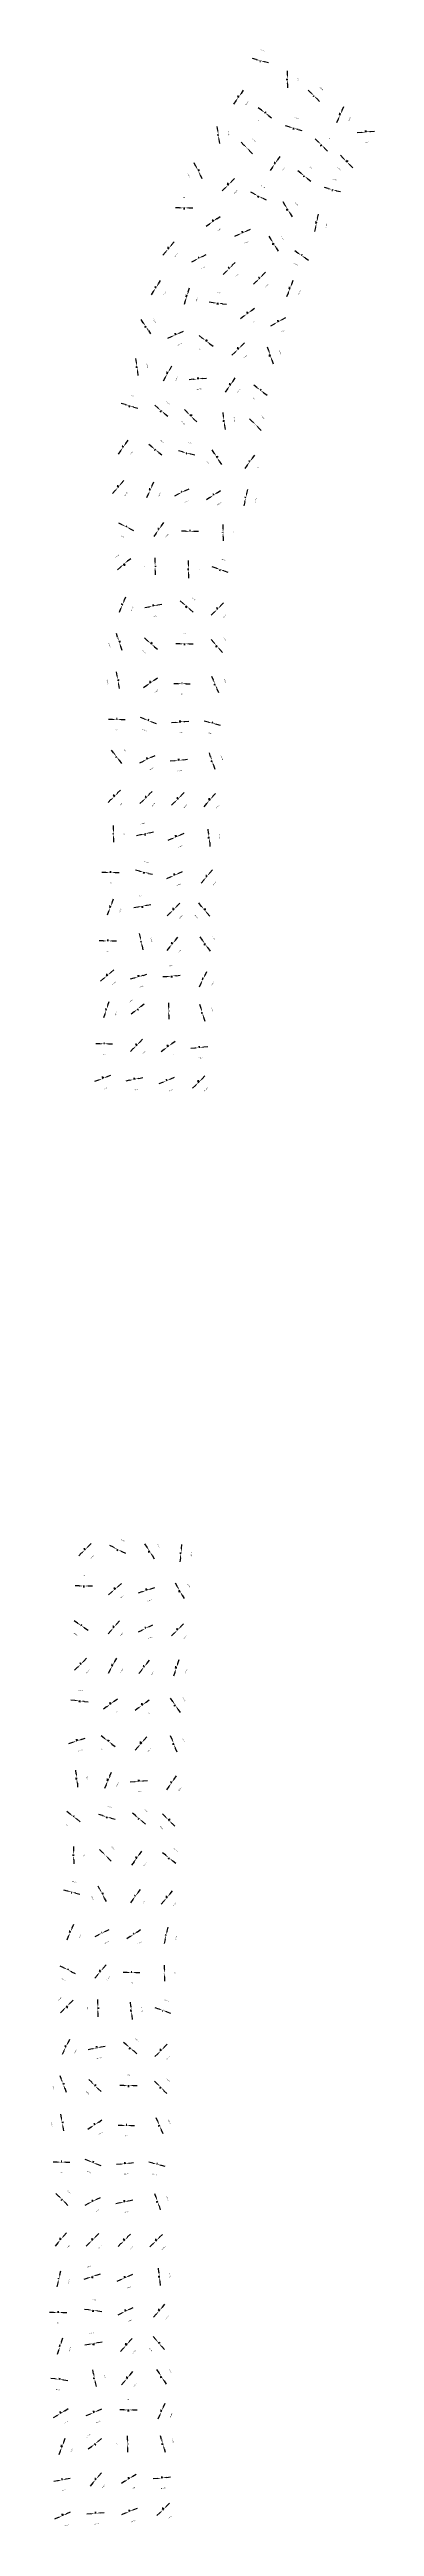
# Model space of a CAD drawing. Header units: metres. Extents: x 6010712 to 6010732, y 6568801 to 6568957.
import ezdxf

# ---------------------------------------------------------------- set-up
doc = ezdxf.new("R2010")
doc.units = ezdxf.units.M
doc.dimstyles.get("Standard").update_dxf_attribs({"dimtxt": 2.5, "dimasz": 2.5, "dimexe": 1.25, "dimexo": 0.625, "dimtad": 1, "dimdec": 0, "dimcen": 2.5, "dimadec": 0, "dimazin": 0, "dimtfac": 1, "dimtmove": 0, "dimatfit": 3, "dimarcsym": 0})

# ---------------------------------------------------------------- blocks, each defined once
blk = doc.blocks.new('_CLOSEDFILLED')
at = {"color": 0, "linetype": 'BYBLOCK'}
blk.add_solid([(-1, 0.16), (0, 0), (-1, -0.16)], dxfattribs=at)
blk = doc.blocks.new('*D1')
for p, q in [((6010718.51, 6568802.31), (6010718.33, 6568802.13)), ((6010718.93, 6568802.73), (6010719.11, 6568802.91))]:
    blk.add_line(p, q)
at = {"lineweight": 13}
blk.add_line((6010718.76, 6568802.55), (6010718.69, 6568802.48), dxfattribs=at)
at = {"layer": 'DEFPOINTS'}
for p in [(6010718.65, 6568802.52), (6010718.72, 6568802.59), (6010718.76, 6568802.55)]:
    blk.add_point(p, dxfattribs=at)
at = {"xscale": 0.25, "yscale": 0.25}
for p, rotation in [((6010718.69, 6568802.48), 45.000000381148936), ((6010718.76, 6568802.55), -134.99999961885106)]:
    blk.add_blockref('_CLOSEDFILLED', p, dxfattribs=dict(at, rotation=rotation))
at = {"color": 1, "insert": (6010719.18, 6568802.06), "char_height": 0.05, "attachment_point": 5, "rotation": 225}
blk.add_mtext('0,098995', dxfattribs=at)
blk = doc.blocks.new('_DOTSMALL')
at = {"color": 0, "linetype": 'BYBLOCK', "const_width": 0.125}
blk.add_lwpolyline([(-0.0625, 0, 1), (0.0625, 0, 1)], format="xyb", close=True, dxfattribs=at)
blk = doc.blocks.new('_OPEN')
at = {"color": 0, "linetype": 'BYBLOCK'}
blk.add_line((0, 0), (-1, 0), dxfattribs=at)
blk.add_lwpolyline([(-1, 0.164), (0, 0), (-1, -0.164)], dxfattribs=at)
blk = doc.blocks.new('*D2')
for p, q in [((6010716.34, 6568802.29), (6010716.11, 6568802.19)), ((6010716.87, 6568802.51), (6010717.1, 6568802.61))]:
    blk.add_line(p, q)
at = {"lineweight": 13}
blk.add_line((6010716.64, 6568802.41), (6010716.57, 6568802.38), dxfattribs=at)
at = {"layer": 'DEFPOINTS'}
for p in [(6010716.55, 6568802.43), (6010716.62, 6568802.46), (6010716.64, 6568802.41)]:
    blk.add_point(p, dxfattribs=at)
at = {"xscale": 0.25, "yscale": 0.25}
for p, rotation in [((6010716.57, 6568802.38), 23.198590605649656), ((6010716.64, 6568802.41), -156.80140939435034)]:
    blk.add_blockref('_CLOSEDFILLED', p, dxfattribs=dict(at, rotation=rotation))
at = {"color": 1, "insert": (6010716.86, 6568801.8), "char_height": 0.05, "attachment_point": 5, "rotation": 203.1986}
blk.add_mtext('0,076158', dxfattribs=at)
blk = doc.blocks.new('*D3')
for p, q in [((6010714.18, 6568802.25), (6010713.93, 6568802.22)), ((6010714.77, 6568802.31), (6010715.02, 6568802.33))]:
    blk.add_line(p, q)
at = {"lineweight": 13}
blk.add_line((6010714.52, 6568802.28), (6010714.42, 6568802.27), dxfattribs=at)
at = {"layer": 'DEFPOINTS'}
for p in [(6010714.42, 6568802.32), (6010714.52, 6568802.33), (6010714.52, 6568802.28)]:
    blk.add_point(p, dxfattribs=at)
at = {"xscale": 0.25, "yscale": 0.25}
for p, rotation in [((6010714.42, 6568802.27), 5.710593031834577), ((6010714.52, 6568802.28), -174.28940696816542)]:
    blk.add_blockref('_CLOSEDFILLED', p, dxfattribs=dict(at, rotation=rotation))
at = {"color": 1, "insert": (6010714.54, 6568801.63), "char_height": 0.05, "attachment_point": 5, "rotation": 185.7106}
blk.add_mtext('0,100499', dxfattribs=at)
blk = doc.blocks.new('*D4')
for p, q in [((6010712.13, 6568802.01), (6010711.9, 6568801.91)), ((6010712.68, 6568802.26), (6010712.91, 6568802.36))]:
    blk.add_line(p, q)
at = {"lineweight": 13}
blk.add_line((6010712.45, 6568802.15), (6010712.36, 6568802.11), dxfattribs=at)
at = {"layer": 'DEFPOINTS'}
for p in [(6010712.34, 6568802.16), (6010712.43, 6568802.2), (6010712.45, 6568802.15)]:
    blk.add_point(p, dxfattribs=at)
at = {"xscale": 0.25, "yscale": 0.25}
for p, rotation in [((6010712.36, 6568802.11), 23.962489029589364), ((6010712.45, 6568802.15), -156.03751097041064)]:
    blk.add_blockref('_CLOSEDFILLED', p, dxfattribs=dict(at, rotation=rotation))
at = {"color": 1, "insert": (6010712.67, 6568801.54), "char_height": 0.05, "attachment_point": 5, "rotation": 203.9625}
blk.add_mtext('0,098489', dxfattribs=at)
blk = doc.blocks.new('*D5')
for p, q in [((6010718.35, 6568804.46), (6010718.1, 6568804.44)), ((6010718.93, 6568804.53), (6010719.18, 6568804.56))]:
    blk.add_line(p, q)
at = {"lineweight": 13}
blk.add_line((6010718.69, 6568804.5), (6010718.6, 6568804.49), dxfattribs=at)
at = {"layer": 'DEFPOINTS'}
for p in [(6010718.59, 6568804.54), (6010718.68, 6568804.55), (6010718.69, 6568804.5)]:
    blk.add_point(p, dxfattribs=at)
at = {"xscale": 0.25, "yscale": 0.25}
for p, rotation in [((6010718.6, 6568804.49), 6.3401916157614835), ((6010718.69, 6568804.5), -173.65980838423852)]:
    blk.add_blockref('_CLOSEDFILLED', p, dxfattribs=dict(at, rotation=rotation))
at = {"color": 1, "insert": (6010718.71, 6568803.85), "char_height": 0.05, "attachment_point": 5, "rotation": 186.3402}
blk.add_mtext('0,090554', dxfattribs=at)
blk = doc.blocks.new('*D6')
for p, q in [((6010716.8185, 6568804.6001), (6010717.0305, 6568804.7326)), ((6010716.3145, 6568804.2851), (6010716.1025, 6568804.1526))]:
    blk.add_line(p, q)
at = {"lineweight": 13}
blk.add_line((6010716.6065, 6568804.4676), (6010716.5265, 6568804.4176), dxfattribs=at)
at = {"layer": 'DEFPOINTS'}
for p in [(6010716.5, 6568804.46), (6010716.58, 6568804.51), (6010716.6065, 6568804.4676)]:
    blk.add_point(p, dxfattribs=at)
at = {"xscale": 0.25, "yscale": 0.25}
for p, rotation in [((6010716.6065, 6568804.4676), -147.99461691182853), ((6010716.5265, 6568804.4176), 32.00538308817147)]:
    blk.add_blockref('_CLOSEDFILLED', p, dxfattribs=dict(at, rotation=rotation))
at = {"color": 1, "insert": (6010716.911, 6568803.8914), "char_height": 0.05, "attachment_point": 5, "rotation": 212.005383}
blk.add_mtext('0,09434', dxfattribs=at)
blk = doc.blocks.new('*D7')
for p, q in [((6010714.68, 6568804.63), (6010714.84, 6568804.82)), ((6010714.3, 6568804.18), (6010714.13, 6568803.99))]:
    blk.add_line(p, q)
at = {"lineweight": 13}
blk.add_line((6010714.52, 6568804.44), (6010714.46, 6568804.37), dxfattribs=at)
at = {"layer": 'DEFPOINTS'}
for p in [(6010714.42, 6568804.4), (6010714.48, 6568804.47), (6010714.52, 6568804.44)]:
    blk.add_point(p, dxfattribs=at)
at = {"xscale": 0.25, "yscale": 0.25}
for p, rotation in [((6010714.52, 6568804.44), -130.60129514722425), ((6010714.46, 6568804.37), 49.39870485277575)]:
    blk.add_blockref('_CLOSEDFILLED', p, dxfattribs=dict(at, rotation=rotation))
at = {"color": 1, "insert": (6010714.98, 6568803.98), "char_height": 0.05, "attachment_point": 5, "rotation": 229.3987}
blk.add_mtext('0,092195', dxfattribs=at)
blk = doc.blocks.new('*D8')
for p, q in [((6010712.09, 6568804.32), (6010711.85, 6568804.27)), ((6010712.63, 6568804.43), (6010712.88, 6568804.48))]:
    blk.add_line(p, q)
at = {"lineweight": 13}
blk.add_line((6010712.39, 6568804.38), (6010712.34, 6568804.37), dxfattribs=at)
at = {"layer": 'DEFPOINTS'}
for p in [(6010712.33, 6568804.42), (6010712.38, 6568804.43), (6010712.39, 6568804.38)]:
    blk.add_point(p, dxfattribs=at)
at = {"xscale": 0.25, "yscale": 0.25}
for p, rotation in [((6010712.34, 6568804.37), 11.309932268786156), ((6010712.39, 6568804.38), -168.69006773121384)]:
    blk.add_blockref('_CLOSEDFILLED', p, dxfattribs=dict(at, rotation=rotation))
at = {"color": 1, "insert": (6010712.49, 6568803.74), "char_height": 0.05, "attachment_point": 5, "rotation": 191.3099}
blk.add_mtext('0,05099', dxfattribs=at)
blk = doc.blocks.new('*D9')
for p, q in [((6010718.62, 6568806.9), (6010718.55, 6568807.14)), ((6010718.78, 6568806.35), (6010718.85, 6568806.11))]:
    blk.add_line(p, q)
at = {"lineweight": 13}
blk.add_line((6010718.69, 6568806.66), (6010718.71, 6568806.59), dxfattribs=at)
at = {"layer": 'DEFPOINTS'}
for p in [(6010718.64, 6568806.65), (6010718.66, 6568806.58), (6010718.69, 6568806.66)]:
    blk.add_point(p, dxfattribs=at)
at = {"xscale": 0.25, "yscale": 0.25}
for p, rotation in [((6010718.69, 6568806.66), -74.05460379703457), ((6010718.71, 6568806.59), 105.94539620296543)]:
    blk.add_blockref('_CLOSEDFILLED', p, dxfattribs=dict(at, rotation=rotation))
at = {"color": 1, "insert": (6010719.32, 6568806.81), "char_height": 0.05, "attachment_point": 5, "rotation": 285.9454}
blk.add_mtext('0,072801', dxfattribs=at)
blk = doc.blocks.new('*D10')
for p, q in [((6010716.49, 6568806.89), (6010716.49, 6568807.14)), ((6010716.49, 6568806.36), (6010716.49, 6568806.11))]:
    blk.add_line(p, q)
at = {"lineweight": 13}
blk.add_line((6010716.49, 6568806.61), (6010716.49, 6568806.64), dxfattribs=at)
at = {"layer": 'DEFPOINTS'}
for p in [(6010716.49, 6568806.61), (6010716.54, 6568806.64), (6010716.54, 6568806.61)]:
    blk.add_point(p, dxfattribs=at)
at = {"xscale": 0.25, "yscale": 0.25}
for p, rotation in [((6010716.49, 6568806.64), 270), ((6010716.49, 6568806.61), 90)]:
    blk.add_blockref('_CLOSEDFILLED', p, dxfattribs=dict(at, rotation=rotation))
at = {"color": 1, "insert": (6010715.84, 6568806.625), "char_height": 0.05, "attachment_point": 5, "rotation": 90}
blk.add_mtext('0,03', dxfattribs=at)
blk = doc.blocks.new('*D11')
for p, q in [((6010714.21, 6568806.45), (6010714.02, 6568806.3)), ((6010714.65, 6568806.81), (6010714.85, 6568806.96))]:
    blk.add_line(p, q)
at = {"lineweight": 13}
blk.add_line((6010714.41, 6568806.61), (6010714.46, 6568806.65), dxfattribs=at)
at = {"layer": 'DEFPOINTS'}
for p in [(6010714.41, 6568806.61), (6010714.44, 6568806.57), (6010714.49, 6568806.61)]:
    blk.add_point(p, dxfattribs=at)
at = {"xscale": 0.25, "yscale": 0.25}
for p, rotation in [((6010714.41, 6568806.61), 38.65980838423852), ((6010714.46, 6568806.65), 218.65980838423852)]:
    blk.add_blockref('_CLOSEDFILLED', p, dxfattribs=dict(at, rotation=rotation))
at = {"color": 1, "insert": (6010714.03, 6568807.14), "char_height": 0.05, "attachment_point": 5, "rotation": 38.6598}
blk.add_mtext('0,064031', dxfattribs=at)
blk = doc.blocks.new('*D12')
for p, q in [((6010712.25, 6568806.18), (6010712.16, 6568805.95)), ((6010712.48, 6568806.74), (6010712.57, 6568806.98))]:
    blk.add_line(p, q)
at = {"lineweight": 13}
blk.add_line((6010712.39, 6568806.51), (6010712.35, 6568806.41), dxfattribs=at)
at = {"layer": 'DEFPOINTS'}
for p in [(6010712.3, 6568806.43), (6010712.34, 6568806.53), (6010712.39, 6568806.51)]:
    blk.add_point(p, dxfattribs=at)
at = {"xscale": 0.25, "yscale": 0.25}
for p, rotation in [((6010712.35, 6568806.41), 68.19859060564966), ((6010712.39, 6568806.51), -111.80140939435034)]:
    blk.add_blockref('_CLOSEDFILLED', p, dxfattribs=dict(at, rotation=rotation))
at = {"color": 1, "insert": (6010712.97, 6568806.22), "char_height": 0.05, "attachment_point": 5, "rotation": 248.1986}
blk.add_mtext('0,107703', dxfattribs=at)
blk = doc.blocks.new('*D13')
for p, q in [((6010718.49, 6568808.41), (6010718.39, 6568808.18)), ((6010718.74, 6568808.96), (6010718.84, 6568809.19))]:
    blk.add_line(p, q)
at = {"lineweight": 13}
blk.add_line((6010718.64, 6568808.73), (6010718.6, 6568808.64), dxfattribs=at)
at = {"layer": 'DEFPOINTS'}
for p in [(6010718.55, 6568808.66), (6010718.59, 6568808.75), (6010718.64, 6568808.73)]:
    blk.add_point(p, dxfattribs=at)
at = {"xscale": 0.25, "yscale": 0.25}
for p, rotation in [((6010718.6, 6568808.64), 66.03751097041062), ((6010718.64, 6568808.73), -113.96248902958938)]:
    blk.add_blockref('_CLOSEDFILLED', p, dxfattribs=dict(at, rotation=rotation))
at = {"color": 1, "insert": (6010719.21, 6568808.42), "char_height": 0.05, "attachment_point": 5, "rotation": 246.0375}
blk.add_mtext('0,098489', dxfattribs=at)
blk = doc.blocks.new('*D14')
for p, q in [((6010716.24, 6568808.76), (6010715.99, 6568808.76)), ((6010716.84, 6568808.76), (6010717.09, 6568808.76))]:
    blk.add_line(p, q)
at = {"lineweight": 13}
blk.add_line((6010716.49, 6568808.76), (6010716.59, 6568808.76), dxfattribs=at)
at = {"layer": 'DEFPOINTS'}
for p in [(6010716.49, 6568808.76), (6010716.49, 6568808.71), (6010716.59, 6568808.71)]:
    blk.add_point(p, dxfattribs=at)
at = {"xscale": 0.25, "yscale": 0.25}
blk.add_blockref('_CLOSEDFILLED', (6010716.49, 6568808.76), dxfattribs=at)
at = {"xscale": 0.25, "yscale": 0.25, "rotation": 180}
blk.add_blockref('_CLOSEDFILLED', (6010716.59, 6568808.76), dxfattribs=at)
at = {"color": 1, "insert": (6010716.54, 6568809.41), "char_height": 0.05, "attachment_point": 5}
blk.add_mtext('0,1', dxfattribs=at)
blk = doc.blocks.new('*D15')
for p, q in [((6010714.09, 6568808.48), (6010713.86, 6568808.38)), ((6010714.64, 6568808.73), (6010714.87, 6568808.83))]:
    blk.add_line(p, q)
at = {"lineweight": 13}
blk.add_line((6010714.41, 6568808.62), (6010714.32, 6568808.58), dxfattribs=at)
at = {"layer": 'DEFPOINTS'}
for p in [(6010714.3, 6568808.63), (6010714.39, 6568808.67), (6010714.41, 6568808.62)]:
    blk.add_point(p, dxfattribs=at)
at = {"xscale": 0.25, "yscale": 0.25}
for p, rotation in [((6010714.32, 6568808.58), 23.962489029589364), ((6010714.41, 6568808.62), -156.03751097041064)]:
    blk.add_blockref('_CLOSEDFILLED', p, dxfattribs=dict(at, rotation=rotation))
at = {"color": 1, "insert": (6010714.63, 6568808.01), "char_height": 0.05, "attachment_point": 5, "rotation": 203.9625}
blk.add_mtext('0,098489', dxfattribs=at)
blk = doc.blocks.new('*D16')
for p, q in [((6010712.0345, 6568808.3951), (6010711.8225, 6568808.2626)), ((6010712.5385, 6568808.7101), (6010712.7505, 6568808.8426))]:
    blk.add_line(p, q)
at = {"lineweight": 13}
blk.add_line((6010712.3265, 6568808.5776), (6010712.2465, 6568808.5276), dxfattribs=at)
at = {"layer": 'DEFPOINTS'}
for p in [(6010712.22, 6568808.57), (6010712.3, 6568808.62), (6010712.3265, 6568808.5776)]:
    blk.add_point(p, dxfattribs=at)
at = {"xscale": 0.25, "yscale": 0.25}
for p, rotation in [((6010712.2465, 6568808.5276), 32.00538308817147), ((6010712.3265, 6568808.5776), -147.99461691182853)]:
    blk.add_blockref('_CLOSEDFILLED', p, dxfattribs=dict(at, rotation=rotation))
at = {"color": 1, "insert": (6010712.631, 6568808.0014), "char_height": 0.05, "attachment_point": 5, "rotation": 212.005383}
blk.add_mtext('0,09434', dxfattribs=at)
blk = doc.blocks.new('*D17')
for p, q in [((6010718.4599, 6568811.0885), (6010718.3274, 6568811.3005)), ((6010718.7749, 6568810.5845), (6010718.9074, 6568810.3725))]:
    blk.add_line(p, q)
at = {"lineweight": 13}
blk.add_line((6010718.5924, 6568810.8765), (6010718.6424, 6568810.7965), dxfattribs=at)
at = {"layer": 'DEFPOINTS'}
for p in [(6010718.55, 6568810.85), (6010718.5924, 6568810.8765), (6010718.6, 6568810.77)]:
    blk.add_point(p, dxfattribs=at)
at = {"xscale": 0.25, "yscale": 0.25}
for p, rotation in [((6010718.5924, 6568810.8765), -57.994616911828544), ((6010718.6424, 6568810.7965), 122.00538308817146)]:
    blk.add_blockref('_CLOSEDFILLED', p, dxfattribs=dict(at, rotation=rotation))
at = {"color": 1, "insert": (6010719.1686, 6568811.181), "char_height": 0.05, "attachment_point": 5, "rotation": 302.005383}
blk.add_mtext('0,09434', dxfattribs=at)
blk = doc.blocks.new('*D18')
for p, q in [((6010716.65, 6568810.97), (6010716.81, 6568811.16)), ((6010716.27, 6568810.52), (6010716.1, 6568810.33))]:
    blk.add_line(p, q)
at = {"lineweight": 13}
blk.add_line((6010716.49, 6568810.78), (6010716.43, 6568810.71), dxfattribs=at)
at = {"layer": 'DEFPOINTS'}
for p in [(6010716.39, 6568810.74), (6010716.45, 6568810.81), (6010716.49, 6568810.78)]:
    blk.add_point(p, dxfattribs=at)
at = {"xscale": 0.25, "yscale": 0.25}
for p, rotation in [((6010716.49, 6568810.78), -130.60129514722425), ((6010716.43, 6568810.71), 49.39870485277575)]:
    blk.add_blockref('_CLOSEDFILLED', p, dxfattribs=dict(at, rotation=rotation))
at = {"color": 1, "insert": (6010716.95, 6568810.32), "char_height": 0.05, "attachment_point": 5, "rotation": 229.3987}
blk.add_mtext('0,092195', dxfattribs=at)
blk = doc.blocks.new('*D19')
for p, q in [((6010714.35, 6568811.02), (6010714.3, 6568811.27)), ((6010714.46, 6568810.48), (6010714.51, 6568810.24))]:
    blk.add_line(p, q)
at = {"lineweight": 13}
blk.add_line((6010714.4, 6568810.78), (6010714.41, 6568810.73), dxfattribs=at)
at = {"layer": 'DEFPOINTS'}
for p in [(6010714.35, 6568810.77), (6010714.36, 6568810.72), (6010714.4, 6568810.78)]:
    blk.add_point(p, dxfattribs=at)
at = {"xscale": 0.25, "yscale": 0.25}
for p, rotation in [((6010714.4, 6568810.78), -78.69006670504359), ((6010714.41, 6568810.73), 101.30993329495641)]:
    blk.add_blockref('_CLOSEDFILLED', p, dxfattribs=dict(at, rotation=rotation))
at = {"color": 1, "insert": (6010715.04, 6568810.88), "char_height": 0.05, "attachment_point": 5, "rotation": 281.3099}
blk.add_mtext('0,05099', dxfattribs=at)
blk = doc.blocks.new('*D20')
for p, q in [((6010711.92, 6568810.71), (6010711.67, 6568810.74)), ((6010712.49, 6568810.64), (6010712.74, 6568810.61))]:
    blk.add_line(p, q)
at = {"lineweight": 13}
blk.add_line((6010712.24, 6568810.67), (6010712.16, 6568810.68), dxfattribs=at)
at = {"layer": 'DEFPOINTS'}
for p in [(6010712.17, 6568810.73), (6010712.24, 6568810.67), (6010712.25, 6568810.72)]:
    blk.add_point(p, dxfattribs=at)
at = {"xscale": 0.25, "yscale": 0.25}
for p, rotation in [((6010712.16, 6568810.68), 352.8749831585365), ((6010712.24, 6568810.67), 172.8749831585365)]:
    blk.add_blockref('_CLOSEDFILLED', p, dxfattribs=dict(at, rotation=rotation))
at = {"color": 1, "insert": (6010712.12, 6568810.03), "char_height": 0.05, "attachment_point": 5, "rotation": 172.875}
blk.add_mtext('0,080623', dxfattribs=at)
blk = doc.blocks.new('*D21')
for p, q in [((6010718.25, 6568813.18), (6010718.09, 6568813.37)), ((6010718.63, 6568812.73), (6010718.8, 6568812.54))]:
    blk.add_line(p, q)
at = {"lineweight": 13}
blk.add_line((6010718.47, 6568812.92), (6010718.41, 6568812.99), dxfattribs=at)
at = {"layer": 'DEFPOINTS'}
for p in [(6010718.45, 6568813.02), (6010718.47, 6568812.92), (6010718.51, 6568812.95)]:
    blk.add_point(p, dxfattribs=at)
at = {"xscale": 0.25, "yscale": 0.25}
for p, rotation in [((6010718.41, 6568812.99), 310.60129470778196), ((6010718.47, 6568812.92), 130.60129470778196)]:
    blk.add_blockref('_CLOSEDFILLED', p, dxfattribs=dict(at, rotation=rotation))
at = {"color": 1, "insert": (6010717.95, 6568812.53), "char_height": 0.05, "attachment_point": 5, "rotation": 130.6013}
blk.add_mtext('0,092195', dxfattribs=at)
blk = doc.blocks.new('*D22')
for p, q in [((6010716.21, 6568812.61), (6010716.05, 6568812.42)), ((6010716.61, 6568813.07), (6010716.78, 6568813.25))]:
    blk.add_line(p, q)
at = {"lineweight": 13}
blk.add_line((6010716.45, 6568812.88), (6010716.38, 6568812.8), dxfattribs=at)
at = {"layer": 'DEFPOINTS'}
for p in [(6010716.34, 6568812.83), (6010716.41, 6568812.91), (6010716.45, 6568812.88)]:
    blk.add_point(p, dxfattribs=at)
at = {"xscale": 0.25, "yscale": 0.25}
for p, rotation in [((6010716.38, 6568812.8), 48.81407473984635), ((6010716.45, 6568812.88), -131.18592526015365)]:
    blk.add_blockref('_CLOSEDFILLED', p, dxfattribs=dict(at, rotation=rotation))
at = {"color": 1, "insert": (6010716.9, 6568812.41), "char_height": 0.05, "attachment_point": 5, "rotation": 228.8141}
blk.add_mtext('0,106301', dxfattribs=at)
blk = doc.blocks.new('*D23')
for p, q in [((6010714.06, 6568812.87), (6010713.81, 6568812.82)), ((6010714.65, 6568812.99), (6010714.89, 6568813.04))]:
    blk.add_line(p, q)
at = {"lineweight": 13}
blk.add_line((6010714.3, 6568812.92), (6010714.4, 6568812.94), dxfattribs=at)
at = {"layer": 'DEFPOINTS'}
for p in [(6010714.3, 6568812.92), (6010714.31, 6568812.87), (6010714.41, 6568812.89)]:
    blk.add_point(p, dxfattribs=at)
at = {"xscale": 0.25, "yscale": 0.25}
for p, rotation in [((6010714.3, 6568812.92), 11.30993216616914), ((6010714.4, 6568812.94), 191.30993216616915)]:
    blk.add_blockref('_CLOSEDFILLED', p, dxfattribs=dict(at, rotation=rotation))
at = {"color": 1, "insert": (6010714.22, 6568813.57), "char_height": 0.05, "attachment_point": 5, "rotation": 11.3099}
blk.add_mtext('0,10198', dxfattribs=at)
blk = doc.blocks.new('*D24')
for p, q in [((6010712.15, 6568812.48), (6010712.07, 6568812.24)), ((6010712.34, 6568813.04), (6010712.42, 6568813.28))]:
    blk.add_line(p, q)
at = {"lineweight": 13}
blk.add_line((6010712.26, 6568812.8), (6010712.23, 6568812.71), dxfattribs=at)
at = {"layer": 'DEFPOINTS'}
for p in [(6010712.18, 6568812.73), (6010712.21, 6568812.82), (6010712.26, 6568812.8)]:
    blk.add_point(p, dxfattribs=at)
at = {"xscale": 0.25, "yscale": 0.25}
for p, rotation in [((6010712.23, 6568812.71), 71.56505099920848), ((6010712.26, 6568812.8), -108.43494900079152)]:
    blk.add_blockref('_CLOSEDFILLED', p, dxfattribs=dict(at, rotation=rotation))
at = {"color": 1, "insert": (6010712.86, 6568812.55), "char_height": 0.05, "attachment_point": 5, "rotation": 251.5651}
blk.add_mtext('0,094868', dxfattribs=at)
blk = doc.blocks.new('*D25')
for p, q in [((6010718.29, 6568814.76), (6010718.12, 6568814.57)), ((6010718.67, 6568815.21), (6010718.83, 6568815.4))]:
    blk.add_line(p, q)
at = {"lineweight": 13}
blk.add_line((6010718.51, 6568815.02), (6010718.45, 6568814.95), dxfattribs=at)
at = {"layer": 'DEFPOINTS'}
for p in [(6010718.41, 6568814.98), (6010718.47, 6568815.05), (6010718.51, 6568815.02)]:
    blk.add_point(p, dxfattribs=at)
at = {"xscale": 0.25, "yscale": 0.25}
for p, rotation in [((6010718.45, 6568814.95), 49.39870529221804), ((6010718.51, 6568815.02), -130.60129470778196)]:
    blk.add_blockref('_CLOSEDFILLED', p, dxfattribs=dict(at, rotation=rotation))
at = {"color": 1, "insert": (6010718.97, 6568814.56), "char_height": 0.05, "attachment_point": 5, "rotation": 229.3987}
blk.add_mtext('0,092195', dxfattribs=at)
blk = doc.blocks.new('*D26')
for p, q in [((6010716.09, 6568814.81), (6010715.87, 6568814.7)), ((6010716.62, 6568815.08), (6010716.84, 6568815.19))]:
    blk.add_line(p, q)
at = {"lineweight": 13}
blk.add_line((6010716.39, 6568814.97), (6010716.31, 6568814.93), dxfattribs=at)
at = {"layer": 'DEFPOINTS'}
for p in [(6010716.29, 6568814.97), (6010716.37, 6568815.01), (6010716.39, 6568814.97)]:
    blk.add_point(p, dxfattribs=at)
at = {"xscale": 0.25, "yscale": 0.25}
for p, rotation in [((6010716.31, 6568814.93), 26.565051177078004), ((6010716.39, 6568814.97), -153.434948822922)]:
    blk.add_blockref('_CLOSEDFILLED', p, dxfattribs=dict(at, rotation=rotation))
at = {"color": 1, "insert": (6010716.64, 6568814.36), "char_height": 0.05, "attachment_point": 5, "rotation": 206.5651}
blk.add_mtext('0,089443', dxfattribs=at)
blk = doc.blocks.new('*D27')
for p, q in [((6010714.03, 6568815.04), (6010713.78, 6568815.06)), ((6010714.61, 6568814.97), (6010714.86, 6568814.94))]:
    blk.add_line(p, q)
at = {"lineweight": 13}
blk.add_line((6010714.28, 6568815.01), (6010714.37, 6568815), dxfattribs=at)
at = {"layer": 'DEFPOINTS'}
for p in [(6010714.27, 6568814.96), (6010714.28, 6568815.01), (6010714.36, 6568814.95)]:
    blk.add_point(p, dxfattribs=at)
at = {"xscale": 0.25, "yscale": 0.25}
for p, rotation in [((6010714.28, 6568815.01), -6.340191550687279), ((6010714.37, 6568815), 173.65980844931272)]:
    blk.add_blockref('_CLOSEDFILLED', p, dxfattribs=dict(at, rotation=rotation))
at = {"color": 1, "insert": (6010714.39, 6568815.65), "char_height": 0.05, "attachment_point": 5, "rotation": 353.6598}
blk.add_mtext('0,090554', dxfattribs=at)
blk = doc.blocks.new('*D28')
for p, q in [((6010711.83, 6568814.87), (6010711.58, 6568814.87)), ((6010712.42, 6568814.87), (6010712.67, 6568814.87))]:
    blk.add_line(p, q)
at = {"lineweight": 13}
blk.add_line((6010712.17, 6568814.87), (6010712.08, 6568814.87), dxfattribs=at)
at = {"layer": 'DEFPOINTS'}
for p in [(6010712.08, 6568814.92), (6010712.17, 6568814.92), (6010712.17, 6568814.87)]:
    blk.add_point(p, dxfattribs=at)
at = {"xscale": 0.25, "yscale": 0.25}
for p, rotation in [((6010712.08, 6568814.87), 360), ((6010712.17, 6568814.87), 180)]:
    blk.add_blockref('_CLOSEDFILLED', p, dxfattribs=dict(at, rotation=rotation))
at = {"color": 1, "insert": (6010712.125, 6568814.22), "char_height": 0.05, "attachment_point": 5, "rotation": 180}
blk.add_mtext('0,09', dxfattribs=at)
blk = doc.blocks.new('*D29')
for p, q in [((6010718.45, 6568817.4), (6010718.42, 6568817.65)), ((6010718.52, 6568816.82), (6010718.54, 6568816.57))]:
    blk.add_line(p, q)
at = {"lineweight": 13}
blk.add_line((6010718.48, 6568817.16), (6010718.49, 6568817.07), dxfattribs=at)
at = {"layer": 'DEFPOINTS'}
for p in [(6010718.43, 6568817.15), (6010718.44, 6568817.06), (6010718.48, 6568817.16)]:
    blk.add_point(p, dxfattribs=at)
at = {"xscale": 0.25, "yscale": 0.25}
for p, rotation in [((6010718.48, 6568817.16), -83.65980786364483), ((6010718.49, 6568817.07), 96.34019213635517)]:
    blk.add_blockref('_CLOSEDFILLED', p, dxfattribs=dict(at, rotation=rotation))
at = {"color": 1, "insert": (6010719.13, 6568817.18), "char_height": 0.05, "attachment_point": 5, "rotation": 276.3402}
blk.add_mtext('0,090554', dxfattribs=at)
blk = doc.blocks.new('*D30')
at = {"lineweight": 13}
blk.add_line((6010716.35, 6568817.06), (6010716.26, 6568817.02), dxfattribs=at)
for p, q in [((6010716.58, 6568817.17), (6010716.81, 6568817.27)), ((6010716.03, 6568816.92), (6010715.8, 6568816.82))]:
    blk.add_line(p, q)
at = {"layer": 'DEFPOINTS'}
for p in [(6010716.24, 6568817.07), (6010716.33, 6568817.11), (6010716.35, 6568817.06)]:
    blk.add_point(p, dxfattribs=at)
at = {"xscale": 0.25, "yscale": 0.25}
for p, rotation in [((6010716.26, 6568817.02), 23.962489029589364), ((6010716.35, 6568817.06), -156.03751097041064)]:
    blk.add_blockref('_CLOSEDFILLED', p, dxfattribs=dict(at, rotation=rotation))
at = {"color": 1, "insert": (6010716.57, 6568816.45), "char_height": 0.05, "attachment_point": 5, "rotation": 203.9625}
blk.add_mtext('0,098489', dxfattribs=at)
blk = doc.blocks.new('*D31')
at = {"lineweight": 13}
blk.add_line((6010714.21, 6568817.11), (6010714.3, 6568817.14), dxfattribs=at)
for p, q in [((6010714.54, 6568817.22), (6010714.78, 6568817.3)), ((6010713.98, 6568817.03), (6010713.74, 6568816.95))]:
    blk.add_line(p, q)
at = {"layer": 'DEFPOINTS'}
for p in [(6010714.21, 6568817.11), (6010714.23, 6568817.06), (6010714.32, 6568817.09)]:
    blk.add_point(p, dxfattribs=at)
at = {"xscale": 0.25, "yscale": 0.25}
for p, rotation in [((6010714.21, 6568817.11), 18.434949000791523), ((6010714.3, 6568817.14), 198.43494900079153)]:
    blk.add_blockref('_CLOSEDFILLED', p, dxfattribs=dict(at, rotation=rotation))
at = {"color": 1, "insert": (6010714.05, 6568817.74), "char_height": 0.05, "attachment_point": 5, "rotation": 18.4349}
blk.add_mtext('0,094868', dxfattribs=at)
blk = doc.blocks.new('*D32')
for p, q in [((6010712.24, 6568817.25), (6010712.3, 6568817.49)), ((6010712.11, 6568816.73), (6010712.05, 6568816.48))]:
    blk.add_line(p, q)
at = {"lineweight": 13}
blk.add_line((6010712.18, 6568817.01), (6010712.17, 6568816.97), dxfattribs=at)
at = {"layer": 'DEFPOINTS'}
for p in [(6010712.12, 6568816.98), (6010712.13, 6568817.02), (6010712.18, 6568817.01)]:
    blk.add_point(p, dxfattribs=at)
at = {"xscale": 0.25, "yscale": 0.25}
for p, rotation in [((6010712.18, 6568817.01), -104.03624346792648), ((6010712.17, 6568816.97), 75.96375653207352)]:
    blk.add_blockref('_CLOSEDFILLED', p, dxfattribs=dict(at, rotation=rotation))
at = {"color": 1, "insert": (6010712.8, 6568816.83), "char_height": 0.05, "attachment_point": 5, "rotation": 255.9638}
blk.add_mtext('0,041231', dxfattribs=at)
blk = doc.blocks.new('*D33')
for p, q in [((6010718.07, 6568819.17), (6010717.89, 6568818.99)), ((6010718.49, 6568819.59), (6010718.67, 6568819.77))]:
    blk.add_line(p, q)
at = {"lineweight": 13}
blk.add_line((6010718.32, 6568819.41), (6010718.25, 6568819.34), dxfattribs=at)
at = {"layer": 'DEFPOINTS'}
for p in [(6010718.21, 6568819.38), (6010718.28, 6568819.45), (6010718.32, 6568819.41)]:
    blk.add_point(p, dxfattribs=at)
at = {"xscale": 0.25, "yscale": 0.25}
for p, rotation in [((6010718.25, 6568819.34), 45), ((6010718.32, 6568819.41), -135)]:
    blk.add_blockref('_CLOSEDFILLED', p, dxfattribs=dict(at, rotation=rotation))
at = {"color": 1, "insert": (6010718.74, 6568818.92), "char_height": 0.05, "attachment_point": 5, "rotation": 225}
blk.add_mtext('0,098995', dxfattribs=at)
blk = doc.blocks.new('*D34')
for p, q in [((6010716.07, 6568819.19), (6010715.89, 6568819.01)), ((6010716.49, 6568819.61), (6010716.67, 6568819.79))]:
    blk.add_line(p, q)
at = {"lineweight": 13}
blk.add_line((6010716.32, 6568819.43), (6010716.25, 6568819.36), dxfattribs=at)
at = {"layer": 'DEFPOINTS'}
for p in [(6010716.21, 6568819.4), (6010716.28, 6568819.47), (6010716.32, 6568819.43)]:
    blk.add_point(p, dxfattribs=at)
at = {"xscale": 0.25, "yscale": 0.25}
for p, rotation in [((6010716.25, 6568819.36), 44.999999618851064), ((6010716.32, 6568819.43), -135.00000038114894)]:
    blk.add_blockref('_CLOSEDFILLED', p, dxfattribs=dict(at, rotation=rotation))
at = {"color": 1, "insert": (6010716.74, 6568818.94), "char_height": 0.05, "attachment_point": 5, "rotation": 225}
blk.add_mtext('0,098995', dxfattribs=at)
blk = doc.blocks.new('*D35')
for p, q in [((6010714.07, 6568819.22), (6010713.89, 6568819.04)), ((6010714.49, 6568819.64), (6010714.67, 6568819.82))]:
    blk.add_line(p, q)
at = {"lineweight": 13}
blk.add_line((6010714.32, 6568819.46), (6010714.25, 6568819.39), dxfattribs=at)
at = {"layer": 'DEFPOINTS'}
for p in [(6010714.21, 6568819.43), (6010714.28, 6568819.5), (6010714.32, 6568819.46)]:
    blk.add_point(p, dxfattribs=at)
at = {"xscale": 0.25, "yscale": 0.25}
for p, rotation in [((6010714.25, 6568819.39), 45), ((6010714.32, 6568819.46), -135)]:
    blk.add_blockref('_CLOSEDFILLED', p, dxfattribs=dict(at, rotation=rotation))
at = {"color": 1, "insert": (6010714.74, 6568818.97), "char_height": 0.05, "attachment_point": 5, "rotation": 225}
blk.add_mtext('0,098995', dxfattribs=at)
blk = doc.blocks.new('*D36')
for p, q in [((6010712.1, 6568819.23), (6010711.93, 6568819.04)), ((6010712.48, 6568819.68), (6010712.64, 6568819.87))]:
    blk.add_line(p, q)
at = {"lineweight": 13}
blk.add_line((6010712.32, 6568819.49), (6010712.26, 6568819.42), dxfattribs=at)
at = {"layer": 'DEFPOINTS'}
for p in [(6010712.22, 6568819.45), (6010712.28, 6568819.52), (6010712.32, 6568819.49)]:
    blk.add_point(p, dxfattribs=at)
at = {"xscale": 0.25, "yscale": 0.25}
for p, rotation in [((6010712.26, 6568819.42), 49.39870485277575), ((6010712.32, 6568819.49), -130.60129514722425)]:
    blk.add_blockref('_CLOSEDFILLED', p, dxfattribs=dict(at, rotation=rotation))
at = {"color": 1, "insert": (6010712.78, 6568819.03), "char_height": 0.05, "attachment_point": 5, "rotation": 229.3987}
blk.add_mtext('0,092195', dxfattribs=at)
blk = doc.blocks.new('*D37')
for p, q in [((6010718.28, 6568822.08), (6010718.2, 6568822.32)), ((6010718.46, 6568821.55), (6010718.54, 6568821.31))]:
    blk.add_line(p, q)
at = {"lineweight": 13}
blk.add_line((6010718.36, 6568821.85), (6010718.38, 6568821.79), dxfattribs=at)
at = {"layer": 'DEFPOINTS'}
for p in [(6010718.31, 6568821.83), (6010718.33, 6568821.77), (6010718.36, 6568821.85)]:
    blk.add_point(p, dxfattribs=at)
at = {"xscale": 0.25, "yscale": 0.25}
for p, rotation in [((6010718.36, 6568821.85), -71.56505091027373), ((6010718.38, 6568821.79), 108.43494908972627)]:
    blk.add_blockref('_CLOSEDFILLED', p, dxfattribs=dict(at, rotation=rotation))
at = {"color": 1, "insert": (6010718.98, 6568822.02), "char_height": 0.05, "attachment_point": 5, "rotation": 288.4349}
blk.add_mtext('0,063246', dxfattribs=at)
blk = doc.blocks.new('*D38')
for p, q in [((6010715.99, 6568821.75), (6010715.74, 6568821.69)), ((6010716.56, 6568821.88), (6010716.81, 6568821.93))]:
    blk.add_line(p, q)
at = {"lineweight": 13}
blk.add_line((6010716.32, 6568821.82), (6010716.23, 6568821.8), dxfattribs=at)
at = {"layer": 'DEFPOINTS'}
for p in [(6010716.22, 6568821.85), (6010716.31, 6568821.87), (6010716.32, 6568821.82)]:
    blk.add_point(p, dxfattribs=at)
at = {"xscale": 0.25, "yscale": 0.25}
for p, rotation in [((6010716.23, 6568821.8), 12.528808023038863), ((6010716.32, 6568821.82), -167.47119197696114)]:
    blk.add_blockref('_CLOSEDFILLED', p, dxfattribs=dict(at, rotation=rotation))
at = {"color": 1, "insert": (6010716.42, 6568821.18), "char_height": 0.05, "attachment_point": 5, "rotation": 192.5288}
blk.add_mtext('0,092195', dxfattribs=at)
blk = doc.blocks.new('*D39')
for p, q in [((6010714.03, 6568821.7), (6010713.81, 6568821.59)), ((6010714.56, 6568821.97), (6010714.78, 6568822.08))]:
    blk.add_line(p, q)
at = {"lineweight": 13}
blk.add_line((6010714.33, 6568821.86), (6010714.25, 6568821.82), dxfattribs=at)
at = {"layer": 'DEFPOINTS'}
for p in [(6010714.23, 6568821.86), (6010714.31, 6568821.9), (6010714.33, 6568821.86)]:
    blk.add_point(p, dxfattribs=at)
at = {"xscale": 0.25, "yscale": 0.25}
for p, rotation in [((6010714.25, 6568821.82), 26.565051443882254), ((6010714.33, 6568821.86), -153.43494855611775)]:
    blk.add_blockref('_CLOSEDFILLED', p, dxfattribs=dict(at, rotation=rotation))
at = {"color": 1, "insert": (6010714.58, 6568821.25), "char_height": 0.05, "attachment_point": 5, "rotation": 206.5651}
blk.add_mtext('0,089443', dxfattribs=at)
blk = doc.blocks.new('*D40')
for p, q in [((6010712.17, 6568822.15), (6010711.99, 6568822.33)), ((6010712.56, 6568821.76), (6010712.74, 6568821.58))]:
    blk.add_line(p, q)
at = {"lineweight": 13}
blk.add_line((6010712.35, 6568821.98), (6010712.39, 6568821.94), dxfattribs=at)
at = {"layer": 'DEFPOINTS'}
for p in [(6010712.31, 6568821.94), (6010712.35, 6568821.98), (6010712.35, 6568821.9)]:
    blk.add_point(p, dxfattribs=at)
at = {"xscale": 0.25, "yscale": 0.25}
for p, rotation in [((6010712.35, 6568821.98), -45), ((6010712.39, 6568821.94), 135)]:
    blk.add_blockref('_CLOSEDFILLED', p, dxfattribs=dict(at, rotation=rotation))
at = {"color": 1, "insert": (6010712.82, 6568822.41), "char_height": 0.05, "attachment_point": 5, "rotation": 315}
blk.add_mtext('0,056569', dxfattribs=at)
blk = doc.blocks.new('*D41')
for p, q in [((6010718.07, 6568824.23), (6010717.82, 6568824.29)), ((6010718.59, 6568824.1), (6010718.83, 6568824.04))]:
    blk.add_line(p, q)
at = {"lineweight": 13}
blk.add_line((6010718.35, 6568824.16), (6010718.31, 6568824.17), dxfattribs=at)
at = {"layer": 'DEFPOINTS'}
for p in [(6010718.32, 6568824.22), (6010718.35, 6568824.16), (6010718.36, 6568824.21)]:
    blk.add_point(p, dxfattribs=at)
at = {"xscale": 0.25, "yscale": 0.25}
for p, rotation in [((6010718.31, 6568824.17), 345.9637568459609), ((6010718.35, 6568824.16), 165.96375684596092)]:
    blk.add_blockref('_CLOSEDFILLED', p, dxfattribs=dict(at, rotation=rotation))
at = {"color": 1, "insert": (6010718.17, 6568823.54), "char_height": 0.05, "attachment_point": 5, "rotation": 165.9638}
blk.add_mtext('0,041231', dxfattribs=at)
blk = doc.blocks.new('*D42')
for p, q in [((6010716.03, 6568824.17), (6010715.78, 6568824.15)), ((6010716.61, 6568824.24), (6010716.86, 6568824.27))]:
    blk.add_line(p, q)
at = {"lineweight": 13}
blk.add_line((6010716.37, 6568824.21), (6010716.28, 6568824.2), dxfattribs=at)
at = {"layer": 'DEFPOINTS'}
for p in [(6010716.27, 6568824.25), (6010716.36, 6568824.26), (6010716.37, 6568824.21)]:
    blk.add_point(p, dxfattribs=at)
at = {"xscale": 0.25, "yscale": 0.25}
for p, rotation in [((6010716.28, 6568824.2), 6.34019155068728), ((6010716.37, 6568824.21), -173.65980844931272)]:
    blk.add_blockref('_CLOSEDFILLED', p, dxfattribs=dict(at, rotation=rotation))
at = {"color": 1, "insert": (6010716.39, 6568823.56), "char_height": 0.05, "attachment_point": 5, "rotation": 186.3402}
blk.add_mtext('0,090554', dxfattribs=at)
blk = doc.blocks.new('*D43')
for p, q in [((6010714.06, 6568824.38), (6010713.83, 6568824.47)), ((6010714.57, 6568824.17), (6010714.81, 6568824.08))]:
    blk.add_line(p, q)
at = {"lineweight": 13}
blk.add_line((6010714.34, 6568824.26), (6010714.29, 6568824.28), dxfattribs=at)
at = {"layer": 'DEFPOINTS'}
for p in [(6010714.31, 6568824.33), (6010714.34, 6568824.26), (6010714.36, 6568824.31)]:
    blk.add_point(p, dxfattribs=at)
at = {"xscale": 0.25, "yscale": 0.25}
for p, rotation in [((6010714.29, 6568824.28), 338.1985903296453), ((6010714.34, 6568824.26), 158.19859032964527)]:
    blk.add_blockref('_CLOSEDFILLED', p, dxfattribs=dict(at, rotation=rotation))
at = {"color": 1, "insert": (6010714.08, 6568823.67), "char_height": 0.05, "attachment_point": 5, "rotation": 158.1986}
blk.add_mtext('0,053852', dxfattribs=at)
blk = doc.blocks.new('*D44')
for p, q in [((6010712.06, 6568824.3), (6010711.81, 6568824.3)), ((6010712.61, 6568824.3), (6010712.86, 6568824.3))]:
    blk.add_line(p, q)
at = {"lineweight": 13}
blk.add_line((6010712.36, 6568824.3), (6010712.31, 6568824.3), dxfattribs=at)
at = {"layer": 'DEFPOINTS'}
for p in [(6010712.31, 6568824.35), (6010712.36, 6568824.35), (6010712.36, 6568824.3)]:
    blk.add_point(p, dxfattribs=at)
at = {"xscale": 0.25, "yscale": 0.25}
for p, rotation in [((6010712.31, 6568824.3), 360), ((6010712.36, 6568824.3), 180)]:
    blk.add_blockref('_CLOSEDFILLED', p, dxfattribs=dict(at, rotation=rotation))
at = {"color": 1, "insert": (6010712.335, 6568823.65), "char_height": 0.05, "attachment_point": 5, "rotation": 180}
blk.add_mtext('0,05', dxfattribs=at)
blk = doc.blocks.new('*D45')
for p, q in [((6010718.38, 6568826.85), (6010718.28, 6568827.08)), ((6010718.6, 6568826.32), (6010718.7, 6568826.09))]:
    blk.add_line(p, q)
at = {"lineweight": 13}
blk.add_line((6010718.48, 6568826.62), (6010718.51, 6568826.55), dxfattribs=at)
at = {"layer": 'DEFPOINTS'}
for p in [(6010718.43, 6568826.6), (6010718.46, 6568826.53), (6010718.48, 6568826.62)]:
    blk.add_point(p, dxfattribs=at)
at = {"xscale": 0.25, "yscale": 0.25}
for p, rotation in [((6010718.48, 6568826.62), -66.80140911834593), ((6010718.51, 6568826.55), 113.19859088165407)]:
    blk.add_blockref('_CLOSEDFILLED', p, dxfattribs=dict(at, rotation=rotation))
at = {"color": 1, "insert": (6010719.09, 6568826.84), "char_height": 0.05, "attachment_point": 5, "rotation": 293.1986}
blk.add_mtext('0,076158', dxfattribs=at)
blk = doc.blocks.new('*D46')
for p, q in [((6010716.14, 6568826.6), (6010715.89, 6568826.6)), ((6010716.68, 6568826.6), (6010716.93, 6568826.6))]:
    blk.add_line(p, q)
at = {"lineweight": 13}
blk.add_line((6010716.43, 6568826.6), (6010716.39, 6568826.6), dxfattribs=at)
at = {"layer": 'DEFPOINTS'}
for p in [(6010716.39, 6568826.65), (6010716.43, 6568826.65), (6010716.43, 6568826.6)]:
    blk.add_point(p, dxfattribs=at)
at = {"xscale": 0.25, "yscale": 0.25}
for p, rotation in [((6010716.39, 6568826.6), 360), ((6010716.43, 6568826.6), 180)]:
    blk.add_blockref('_CLOSEDFILLED', p, dxfattribs=dict(at, rotation=rotation))
at = {"color": 1, "insert": (6010716.41, 6568825.95), "char_height": 0.05, "attachment_point": 5, "rotation": 180}
blk.add_mtext('0,04', dxfattribs=at)
blk = doc.blocks.new('*D47')
for p, q in [((6010714.19, 6568826.49), (6010713.98, 6568826.35)), ((6010714.67, 6568826.81), (6010714.87, 6568826.95))]:
    blk.add_line(p, q)
at = {"lineweight": 13}
blk.add_line((6010714.46, 6568826.67), (6010714.4, 6568826.63), dxfattribs=at)
at = {"layer": 'DEFPOINTS'}
for p in [(6010714.37, 6568826.67), (6010714.43, 6568826.71), (6010714.46, 6568826.67)]:
    blk.add_point(p, dxfattribs=at)
at = {"xscale": 0.25, "yscale": 0.25}
for p, rotation in [((6010714.4, 6568826.63), 33.690067731213816), ((6010714.46, 6568826.67), -146.30993226878618)]:
    blk.add_blockref('_CLOSEDFILLED', p, dxfattribs=dict(at, rotation=rotation))
at = {"color": 1, "insert": (6010714.79, 6568826.11), "char_height": 0.05, "attachment_point": 5, "rotation": 213.6901}
blk.add_mtext('0,072111', dxfattribs=at)
blk = doc.blocks.new('*D48')
for p, q in [((6010712.33, 6568827.07), (6010712.29, 6568827.31)), ((6010712.42, 6568826.52), (6010712.46, 6568826.27))]:
    blk.add_line(p, q)
at = {"lineweight": 13}
blk.add_line((6010712.38, 6568826.76), (6010712.37, 6568826.82), dxfattribs=at)
at = {"layer": 'DEFPOINTS'}
for p in [(6010712.38, 6568826.76), (6010712.42, 6568826.83), (6010712.43, 6568826.77)]:
    blk.add_point(p, dxfattribs=at)
at = {"xscale": 0.25, "yscale": 0.25}
for p, rotation in [((6010712.37, 6568826.82), 279.4623219195886), ((6010712.38, 6568826.76), 99.46232191958859)]:
    blk.add_blockref('_CLOSEDFILLED', p, dxfattribs=dict(at, rotation=rotation))
at = {"color": 1, "insert": (6010711.73, 6568826.68), "char_height": 0.05, "attachment_point": 5, "rotation": 99.4623}
blk.add_mtext('0,060828', dxfattribs=at)
blk = doc.blocks.new('*D49')
for p, q in [((6010718.36, 6568829.19), (6010718.18, 6568829.37)), ((6010718.77, 6568828.78), (6010718.95, 6568828.6))]:
    blk.add_line(p, q)
at = {"lineweight": 13}
blk.add_line((6010718.54, 6568829.02), (6010718.6, 6568828.96), dxfattribs=at)
at = {"layer": 'DEFPOINTS'}
for p in [(6010718.5, 6568828.98), (6010718.54, 6568829.02), (6010718.56, 6568828.92)]:
    blk.add_point(p, dxfattribs=at)
at = {"xscale": 0.25, "yscale": 0.25}
for p, rotation in [((6010718.54, 6568829.02), -45.00000044467377), ((6010718.6, 6568828.96), 134.9999995553262)]:
    blk.add_blockref('_CLOSEDFILLED', p, dxfattribs=dict(at, rotation=rotation))
at = {"color": 1, "insert": (6010719.02, 6568829.44), "char_height": 0.05, "attachment_point": 5, "rotation": 315}
blk.add_mtext('0,084853', dxfattribs=at)
blk = doc.blocks.new('*D50')
for p, q in [((6010716.25, 6568829.1), (6010716, 6568829.1)), ((6010716.84, 6568829.1), (6010717.09, 6568829.1))]:
    blk.add_line(p, q)
at = {"lineweight": 13}
blk.add_line((6010716.5, 6568829.1), (6010716.59, 6568829.1), dxfattribs=at)
at = {"layer": 'DEFPOINTS'}
for p in [(6010716.5, 6568829.1), (6010716.5, 6568829.05), (6010716.59, 6568829.05)]:
    blk.add_point(p, dxfattribs=at)
at = {"xscale": 0.25, "yscale": 0.25}
blk.add_blockref('_CLOSEDFILLED', (6010716.5, 6568829.1), dxfattribs=at)
at = {"xscale": 0.25, "yscale": 0.25, "rotation": 180}
blk.add_blockref('_CLOSEDFILLED', (6010716.59, 6568829.1), dxfattribs=at)
at = {"color": 1, "insert": (6010716.545, 6568829.75), "char_height": 0.05, "attachment_point": 5}
blk.add_mtext('0,09', dxfattribs=at)
blk = doc.blocks.new('*D51')
for p, q in [((6010714.23, 6568829.31), (6010714.05, 6568829.49)), ((6010714.64, 6568828.9), (6010714.82, 6568828.72))]:
    blk.add_line(p, q)
at = {"lineweight": 13}
blk.add_line((6010714.46, 6568829.07), (6010714.4, 6568829.13), dxfattribs=at)
at = {"layer": 'DEFPOINTS'}
for p in [(6010714.44, 6568829.17), (6010714.46, 6568829.07), (6010714.5, 6568829.11)]:
    blk.add_point(p, dxfattribs=at)
at = {"xscale": 0.25, "yscale": 0.25}
for p, rotation in [((6010714.4, 6568829.13), 315), ((6010714.46, 6568829.07), 135)]:
    blk.add_blockref('_CLOSEDFILLED', p, dxfattribs=dict(at, rotation=rotation))
at = {"color": 1, "insert": (6010713.98, 6568828.65), "char_height": 0.05, "attachment_point": 5, "rotation": 135}
blk.add_mtext('0,084853', dxfattribs=at)
blk = doc.blocks.new('*D52')
for p, q in [((6010712.34, 6568829.48), (6010712.25, 6568829.71)), ((6010712.54, 6568828.93), (6010712.63, 6568828.69))]:
    blk.add_line(p, q)
at = {"lineweight": 13}
blk.add_line((6010712.45, 6568829.16), (6010712.42, 6568829.24), dxfattribs=at)
at = {"layer": 'DEFPOINTS'}
for p in [(6010712.45, 6568829.16), (6010712.47, 6568829.26), (6010712.5, 6568829.18)]:
    blk.add_point(p, dxfattribs=at)
at = {"xscale": 0.25, "yscale": 0.25}
for p, rotation in [((6010712.42, 6568829.24), 290.55604536577755), ((6010712.45, 6568829.16), 110.55604536577758)]:
    blk.add_blockref('_CLOSEDFILLED', p, dxfattribs=dict(at, rotation=rotation))
at = {"color": 1, "insert": (6010711.83, 6568828.97), "char_height": 0.05, "attachment_point": 5, "rotation": 110.556}
blk.add_mtext('0,08544', dxfattribs=at)
blk = doc.blocks.new('*D53')
for p, q in [((6010718.38, 6568831.1), (6010718.2, 6568830.92)), ((6010718.79, 6568831.51), (6010718.97, 6568831.69))]:
    blk.add_line(p, q)
at = {"lineweight": 13}
blk.add_line((6010718.62, 6568831.33), (6010718.56, 6568831.27), dxfattribs=at)
at = {"layer": 'DEFPOINTS'}
for p in [(6010718.52, 6568831.31), (6010718.58, 6568831.37), (6010718.62, 6568831.33)]:
    blk.add_point(p, dxfattribs=at)
at = {"xscale": 0.25, "yscale": 0.25}
for p, rotation in [((6010718.56, 6568831.27), 45), ((6010718.62, 6568831.33), -135)]:
    blk.add_blockref('_CLOSEDFILLED', p, dxfattribs=dict(at, rotation=rotation))
at = {"color": 1, "insert": (6010719.04, 6568830.85), "char_height": 0.05, "attachment_point": 5, "rotation": 225}
blk.add_mtext('0,084853', dxfattribs=at)
blk = doc.blocks.new('*D54')
for p, q in [((6010716.42, 6568831.65), (6010716.23, 6568831.81)), ((6010716.87, 6568831.27), (6010717.06, 6568831.1))]:
    blk.add_line(p, q)
at = {"lineweight": 13}
blk.add_line((6010716.61, 6568831.49), (6010716.68, 6568831.43), dxfattribs=at)
at = {"layer": 'DEFPOINTS'}
for p in [(6010716.58, 6568831.45), (6010716.61, 6568831.49), (6010716.65, 6568831.39)]:
    blk.add_point(p, dxfattribs=at)
at = {"xscale": 0.25, "yscale": 0.25}
for p, rotation in [((6010716.61, 6568831.49), -40.60129477055941), ((6010716.68, 6568831.43), 139.3987052294406)]:
    blk.add_blockref('_CLOSEDFILLED', p, dxfattribs=dict(at, rotation=rotation))
at = {"color": 1, "insert": (6010717.07, 6568831.95), "char_height": 0.05, "attachment_point": 5, "rotation": 319.3987}
blk.add_mtext('0,092195', dxfattribs=at)
blk = doc.blocks.new('*D55')
for p, q in [((6010714.26, 6568831.4), (6010714.01, 6568831.34)), ((6010714.83, 6568831.53), (6010715.08, 6568831.58))]:
    blk.add_line(p, q)
at = {"lineweight": 13}
blk.add_line((6010714.59, 6568831.47), (6010714.5, 6568831.45), dxfattribs=at)
at = {"layer": 'DEFPOINTS'}
for p in [(6010714.49, 6568831.5), (6010714.58, 6568831.52), (6010714.59, 6568831.47)]:
    blk.add_point(p, dxfattribs=at)
at = {"xscale": 0.25, "yscale": 0.25}
for p, rotation in [((6010714.5, 6568831.45), 12.528807458041598), ((6010714.59, 6568831.47), -167.4711925419584)]:
    blk.add_blockref('_CLOSEDFILLED', p, dxfattribs=dict(at, rotation=rotation))
at = {"color": 1, "insert": (6010714.69, 6568830.83), "char_height": 0.05, "attachment_point": 5, "rotation": 192.5288}
blk.add_mtext('0,092195', dxfattribs=at)
blk = doc.blocks.new('*D56')
for p, q in [((6010712.48, 6568831.26), (6010712.37, 6568831.04)), ((6010712.75, 6568831.79), (6010712.86, 6568832.01))]:
    blk.add_line(p, q)
at = {"lineweight": 13}
blk.add_line((6010712.63, 6568831.57), (6010712.59, 6568831.49), dxfattribs=at)
at = {"layer": 'DEFPOINTS'}
for p in [(6010712.55, 6568831.51), (6010712.59, 6568831.59), (6010712.63, 6568831.57)]:
    blk.add_point(p, dxfattribs=at)
at = {"xscale": 0.25, "yscale": 0.25}
for p, rotation in [((6010712.59, 6568831.49), 63.43494882292201), ((6010712.63, 6568831.57), -116.56505117707799)]:
    blk.add_blockref('_CLOSEDFILLED', p, dxfattribs=dict(at, rotation=rotation))
at = {"color": 1, "insert": (6010713.2, 6568831.24), "char_height": 0.05, "attachment_point": 5, "rotation": 243.4349}
blk.add_mtext('0,089443', dxfattribs=at)
blk = doc.blocks.new('*D57')
for p, q in [((6010718.45, 6568833.9), (6010718.21, 6568833.98)), ((6010718.95, 6568833.73), (6010719.19, 6568833.65))]:
    blk.add_line(p, q)
at = {"lineweight": 13}
blk.add_line((6010718.69, 6568833.82), (6010718.72, 6568833.81), dxfattribs=at)
at = {"layer": 'DEFPOINTS'}
for p in [(6010718.67, 6568833.77), (6010718.69, 6568833.82), (6010718.7, 6568833.76)]:
    blk.add_point(p, dxfattribs=at)
at = {"xscale": 0.25, "yscale": 0.25}
for p, rotation in [((6010718.69, 6568833.82), -18.434948289313486), ((6010718.72, 6568833.81), 161.5650517106865)]:
    blk.add_blockref('_CLOSEDFILLED', p, dxfattribs=dict(at, rotation=rotation))
at = {"color": 1, "insert": (6010718.91, 6568834.43), "char_height": 0.05, "attachment_point": 5, "rotation": 341.5651}
blk.add_mtext('0,031623', dxfattribs=at)
blk = doc.blocks.new('*D58')
for p, q in [((6010716.69, 6568834.09), (6010716.67, 6568834.34)), ((6010716.75, 6568833.5), (6010716.78, 6568833.25))]:
    blk.add_line(p, q)
at = {"lineweight": 13}
blk.add_line((6010716.72, 6568833.84), (6010716.73, 6568833.74), dxfattribs=at)
at = {"layer": 'DEFPOINTS'}
for p in [(6010716.67, 6568833.84), (6010716.68, 6568833.74), (6010716.72, 6568833.84)]:
    blk.add_point(p, dxfattribs=at)
at = {"xscale": 0.25, "yscale": 0.25}
for p, rotation in [((6010716.72, 6568833.84), -84.28940696816541), ((6010716.73, 6568833.74), 95.71059303183459)]:
    blk.add_blockref('_CLOSEDFILLED', p, dxfattribs=dict(at, rotation=rotation))
at = {"color": 1, "insert": (6010717.37, 6568833.86), "char_height": 0.05, "attachment_point": 5, "rotation": 275.7106}
blk.add_mtext('0,100499', dxfattribs=at)
blk = doc.blocks.new('*D59')
for p, q in [((6010714.62, 6568834.24), (6010714.62, 6568834.49)), ((6010714.62, 6568833.67), (6010714.62, 6568833.42))]:
    blk.add_line(p, q)
at = {"lineweight": 13}
blk.add_line((6010714.62, 6568833.92), (6010714.62, 6568833.99), dxfattribs=at)
at = {"layer": 'DEFPOINTS'}
for p in [(6010714.62, 6568833.92), (6010714.67, 6568833.99), (6010714.67, 6568833.92)]:
    blk.add_point(p, dxfattribs=at)
at = {"xscale": 0.25, "yscale": 0.25}
for p, rotation in [((6010714.62, 6568833.99), 270), ((6010714.62, 6568833.92), 90)]:
    blk.add_blockref('_CLOSEDFILLED', p, dxfattribs=dict(at, rotation=rotation))
at = {"color": 1, "insert": (6010713.97, 6568833.955), "char_height": 0.05, "attachment_point": 5, "rotation": 90}
blk.add_mtext('0,07', dxfattribs=at)
blk = doc.blocks.new('*D60')
for p, q in [((6010712.88, 6568834.27), (6010713.06, 6568834.45)), ((6010712.46, 6568833.85), (6010712.28, 6568833.67))]:
    blk.add_line(p, q)
at = {"lineweight": 13}
blk.add_line((6010712.63, 6568834.03), (6010712.7, 6568834.1), dxfattribs=at)
at = {"layer": 'DEFPOINTS'}
for p in [(6010712.63, 6568834.03), (6010712.67, 6568833.99), (6010712.74, 6568834.06)]:
    blk.add_point(p, dxfattribs=at)
at = {"xscale": 0.25, "yscale": 0.25}
for p, rotation in [((6010712.7, 6568834.1), 224.99999961885106), ((6010712.63, 6568834.03), 44.99999961885106)]:
    blk.add_blockref('_CLOSEDFILLED', p, dxfattribs=dict(at, rotation=rotation))
at = {"color": 1, "insert": (6010712.21, 6568834.52), "char_height": 0.05, "attachment_point": 5, "rotation": 45}
blk.add_mtext('0,098995', dxfattribs=at)
blk = doc.blocks.new('*D61')
for p, q in [((6010718.81, 6568836.41), (6010718.81, 6568836.66)), ((6010718.81, 6568835.9), (6010718.81, 6568835.65))]:
    blk.add_line(p, q)
at = {"lineweight": 13}
blk.add_line((6010718.81, 6568836.16), (6010718.81, 6568836.15), dxfattribs=at)
at = {"layer": 'DEFPOINTS'}
for p in [(6010718.76, 6568836.16), (6010718.76, 6568836.15), (6010718.81, 6568836.16)]:
    blk.add_point(p, dxfattribs=at)
at = {"xscale": 0.25, "yscale": 0.25}
for p, rotation in [((6010718.81, 6568836.16), -90), ((6010718.81, 6568836.15), 90)]:
    blk.add_blockref('_CLOSEDFILLED', p, dxfattribs=dict(at, rotation=rotation))
at = {"color": 1, "insert": (6010719.46, 6568836.155), "char_height": 0.05, "attachment_point": 5, "rotation": 270}
blk.add_mtext('0,01', dxfattribs=at)
blk = doc.blocks.new('*D62')
for p, q in [((6010716.46, 6568836.19), (6010716.21, 6568836.19)), ((6010717.01, 6568836.19), (6010717.26, 6568836.19))]:
    blk.add_line(p, q)
at = {"lineweight": 13}
blk.add_line((6010716.76, 6568836.19), (6010716.71, 6568836.19), dxfattribs=at)
at = {"layer": 'DEFPOINTS'}
for p in [(6010716.71, 6568836.24), (6010716.76, 6568836.24), (6010716.76, 6568836.19)]:
    blk.add_point(p, dxfattribs=at)
at = {"xscale": 0.25, "yscale": 0.25}
for p, rotation in [((6010716.71, 6568836.19), 360), ((6010716.76, 6568836.19), 180)]:
    blk.add_blockref('_CLOSEDFILLED', p, dxfattribs=dict(at, rotation=rotation))
at = {"color": 1, "insert": (6010716.735, 6568835.54), "char_height": 0.05, "attachment_point": 5, "rotation": 180}
blk.add_mtext('0,05', dxfattribs=at)
blk = doc.blocks.new('*D63')
for p, q in [((6010714.59, 6568836.03), (6010714.42, 6568835.84)), ((6010714.97, 6568836.48), (6010715.13, 6568836.67))]:
    blk.add_line(p, q)
at = {"lineweight": 13}
blk.add_line((6010714.81, 6568836.29), (6010714.75, 6568836.22), dxfattribs=at)
at = {"layer": 'DEFPOINTS'}
for p in [(6010714.71, 6568836.25), (6010714.77, 6568836.32), (6010714.81, 6568836.29)]:
    blk.add_point(p, dxfattribs=at)
at = {"xscale": 0.25, "yscale": 0.25}
for p, rotation in [((6010714.75, 6568836.22), 49.39870566888288), ((6010714.81, 6568836.29), -130.60129433111712)]:
    blk.add_blockref('_CLOSEDFILLED', p, dxfattribs=dict(at, rotation=rotation))
at = {"color": 1, "insert": (6010715.27, 6568835.83), "char_height": 0.05, "attachment_point": 5, "rotation": 229.3987}
blk.add_mtext('0,092195', dxfattribs=at)
blk = doc.blocks.new('*D64')
for p, q in [((6010712.48, 6568836.48), (6010712.26, 6568836.59)), ((6010712.97, 6568836.23), (6010713.19, 6568836.12))]:
    blk.add_line(p, q)
at = {"lineweight": 13}
blk.add_line((6010712.75, 6568836.35), (6010712.71, 6568836.37), dxfattribs=at)
at = {"layer": 'DEFPOINTS'}
for p in [(6010712.73, 6568836.41), (6010712.75, 6568836.35), (6010712.77, 6568836.39)]:
    blk.add_point(p, dxfattribs=at)
at = {"xscale": 0.25, "yscale": 0.25}
for p, rotation in [((6010712.71, 6568836.37), 333.4349477557049), ((6010712.75, 6568836.35), 153.43494775570494)]:
    blk.add_blockref('_CLOSEDFILLED', p, dxfattribs=dict(at, rotation=rotation))
at = {"color": 1, "insert": (6010712.44, 6568835.77), "char_height": 0.05, "attachment_point": 5, "rotation": 153.4349}
blk.add_mtext('0,044721', dxfattribs=at)
blk = doc.blocks.new('*D65')
for p, q in [((6010718.97, 6568838.79), (6010719.03, 6568839.03)), ((6010718.84, 6568838.27), (6010718.78, 6568838.02))]:
    blk.add_line(p, q)
at = {"lineweight": 13}
blk.add_line((6010718.91, 6568838.55), (6010718.9, 6568838.51), dxfattribs=at)
at = {"layer": 'DEFPOINTS'}
for p in [(6010718.85, 6568838.52), (6010718.86, 6568838.56), (6010718.91, 6568838.55)]:
    blk.add_point(p, dxfattribs=at)
at = {"xscale": 0.25, "yscale": 0.25}
for p, rotation in [((6010718.91, 6568838.55), -104.03624440958859), ((6010718.9, 6568838.51), 75.96375559041141)]:
    blk.add_blockref('_CLOSEDFILLED', p, dxfattribs=dict(at, rotation=rotation))
at = {"color": 1, "insert": (6010719.53, 6568838.37), "char_height": 0.05, "attachment_point": 5, "rotation": 255.9638}
blk.add_mtext('0,041231', dxfattribs=at)
blk = doc.blocks.new('*D66')
for p, q in [((6010717.1, 6568838.74), (6010717.3, 6568838.88)), ((6010716.65, 6568838.44), (6010716.44, 6568838.3))]:
    blk.add_line(p, q)
at = {"lineweight": 13}
blk.add_line((6010716.89, 6568838.6), (6010716.86, 6568838.58), dxfattribs=at)
at = {"layer": 'DEFPOINTS'}
for p in [(6010716.83, 6568838.62), (6010716.86, 6568838.64), (6010716.89, 6568838.6)]:
    blk.add_point(p, dxfattribs=at)
at = {"xscale": 0.25, "yscale": 0.25}
for p, rotation in [((6010716.86, 6568838.58), 33.69006670504359), ((6010716.89, 6568838.6), -146.3099332949564)]:
    blk.add_blockref('_CLOSEDFILLED', p, dxfattribs=dict(at, rotation=rotation))
at = {"color": 1, "insert": (6010717.23, 6568838.05), "char_height": 0.05, "attachment_point": 5, "rotation": 213.6901}
blk.add_mtext('0,036056', dxfattribs=at)
blk = doc.blocks.new('*D67')
for p, q in [((6010715.11, 6568838.78), (6010715.33, 6568838.89)), ((6010714.64, 6568838.54), (6010714.42, 6568838.43))]:
    blk.add_line(p, q)
at = {"lineweight": 13}
blk.add_line((6010714.88, 6568838.67), (6010714.86, 6568838.66), dxfattribs=at)
at = {"layer": 'DEFPOINTS'}
for p in [(6010714.84, 6568838.7), (6010714.86, 6568838.71), (6010714.88, 6568838.67)]:
    blk.add_point(p, dxfattribs=at)
at = {"xscale": 0.25, "yscale": 0.25}
for p, rotation in [((6010714.88, 6568838.67), -153.43494989013905), ((6010714.86, 6568838.66), 26.565050109860948)]:
    blk.add_blockref('_CLOSEDFILLED', p, dxfattribs=dict(at, rotation=rotation))
at = {"color": 1, "insert": (6010715.16, 6568838.08), "char_height": 0.05, "attachment_point": 5, "rotation": 206.5651}
blk.add_mtext('0,022361', dxfattribs=at)
blk = doc.blocks.new('*D68')
for p, q in [((6010713.01, 6568839), (6010713.11, 6568839.23)), ((6010712.76, 6568838.45), (6010712.66, 6568838.22))]:
    blk.add_line(p, q)
at = {"lineweight": 13}
blk.add_line((6010712.91, 6568838.77), (6010712.87, 6568838.68), dxfattribs=at)
at = {"layer": 'DEFPOINTS'}
for p in [(6010712.86, 6568838.79), (6010712.82, 6568838.7), (6010712.91, 6568838.77)]:
    blk.add_point(p, dxfattribs=at)
at = {"xscale": 0.25, "yscale": 0.25}
for p, rotation in [((6010712.91, 6568838.77), -113.96248902958938), ((6010712.87, 6568838.68), 66.03751097041062)]:
    blk.add_blockref('_CLOSEDFILLED', p, dxfattribs=dict(at, rotation=rotation))
at = {"color": 1, "insert": (6010713.48, 6568838.46), "char_height": 0.05, "attachment_point": 5, "rotation": 246.0375}
blk.add_mtext('0,098489', dxfattribs=at)
blk = doc.blocks.new('*D69')
for p, q in [((6010718.77, 6568840.67), (6010718.6, 6568840.48)), ((6010719.15, 6568841.12), (6010719.31, 6568841.31))]:
    blk.add_line(p, q)
at = {"lineweight": 13}
blk.add_line((6010718.99, 6568840.93), (6010718.93, 6568840.86), dxfattribs=at)
at = {"layer": 'DEFPOINTS'}
for p in [(6010718.89, 6568840.89), (6010718.95, 6568840.96), (6010718.99, 6568840.93)]:
    blk.add_point(p, dxfattribs=at)
at = {"xscale": 0.25, "yscale": 0.25}
for p, rotation in [((6010718.93, 6568840.86), 49.398705229440594), ((6010718.99, 6568840.93), -130.6012947705594)]:
    blk.add_blockref('_CLOSEDFILLED', p, dxfattribs=dict(at, rotation=rotation))
at = {"color": 1, "insert": (6010719.45, 6568840.47), "char_height": 0.05, "attachment_point": 5, "rotation": 229.3987}
blk.add_mtext('0,092195', dxfattribs=at)
blk = doc.blocks.new('*D70')
for p, q in [((6010716.81, 6568840.76), (6010716.66, 6568840.56)), ((6010717.14, 6568841.2), (6010717.29, 6568841.4))]:
    blk.add_line(p, q)
at = {"lineweight": 13}
blk.add_line((6010716.99, 6568841), (6010716.96, 6568840.96), dxfattribs=at)
at = {"layer": 'DEFPOINTS'}
for p in [(6010716.92, 6568840.99), (6010716.95, 6568841.03), (6010716.99, 6568841)]:
    blk.add_point(p, dxfattribs=at)
at = {"xscale": 0.25, "yscale": 0.25}
for p, rotation in [((6010716.96, 6568840.96), 53.13010214071258), ((6010716.99, 6568841), -126.86989785928742)]:
    blk.add_blockref('_CLOSEDFILLED', p, dxfattribs=dict(at, rotation=rotation))
at = {"color": 1, "insert": (6010717.495, 6568840.59), "char_height": 0.05, "attachment_point": 5, "rotation": 233.1301}
blk.add_mtext('0,05', dxfattribs=at)
blk = doc.blocks.new('*D71')
for p, q in [((6010714.75, 6568841.39), (6010714.64, 6568841.61)), ((6010715.02, 6568840.86), (6010715.13, 6568840.64))]:
    blk.add_line(p, q)
at = {"lineweight": 13}
blk.add_line((6010714.91, 6568841.09), (6010714.87, 6568841.17), dxfattribs=at)
at = {"layer": 'DEFPOINTS'}
for p in [(6010714.91, 6568841.19), (6010714.91, 6568841.09), (6010714.95, 6568841.11)]:
    blk.add_point(p, dxfattribs=at)
at = {"xscale": 0.25, "yscale": 0.25}
for p, rotation in [((6010714.87, 6568841.17), 296.565051177078), ((6010714.91, 6568841.09), 116.56505117707799)]:
    blk.add_blockref('_CLOSEDFILLED', p, dxfattribs=dict(at, rotation=rotation))
at = {"color": 1, "insert": (6010714.3, 6568840.84), "char_height": 0.05, "attachment_point": 5, "rotation": 116.5651}
blk.add_mtext('0,089443', dxfattribs=at)
blk = doc.blocks.new('*D72')
for p, q in [((6010712.72, 6568841.3), (6010712.48, 6568841.36)), ((6010713.24, 6568841.17), (6010713.49, 6568841.11))]:
    blk.add_line(p, q)
at = {"lineweight": 13}
blk.add_line((6010712.96, 6568841.24), (6010713, 6568841.23), dxfattribs=at)
at = {"layer": 'DEFPOINTS'}
for p in [(6010712.95, 6568841.19), (6010712.96, 6568841.24), (6010712.99, 6568841.18)]:
    blk.add_point(p, dxfattribs=at)
at = {"xscale": 0.25, "yscale": 0.25}
for p, rotation in [((6010712.96, 6568841.24), -14.036244409588585), ((6010713, 6568841.23), 165.9637555904114)]:
    blk.add_blockref('_CLOSEDFILLED', p, dxfattribs=dict(at, rotation=rotation))
at = {"color": 1, "insert": (6010713.14, 6568841.86), "char_height": 0.05, "attachment_point": 5, "rotation": 345.9638}
blk.add_mtext('0,041231', dxfattribs=at)
blk = doc.blocks.new('*D73')
for p, q in [((6010718.88, 6568843.55), (6010718.68, 6568843.7)), ((6010719.32, 6568843.19), (6010719.51, 6568843.04))]:
    blk.add_line(p, q)
at = {"lineweight": 13}
blk.add_line((6010719.07, 6568843.39), (6010719.12, 6568843.35), dxfattribs=at)
at = {"layer": 'DEFPOINTS'}
for p in [(6010719.04, 6568843.35), (6010719.07, 6568843.39), (6010719.09, 6568843.31)]:
    blk.add_point(p, dxfattribs=at)
at = {"xscale": 0.25, "yscale": 0.25}
for p, rotation in [((6010719.07, 6568843.39), -38.65980838423852), ((6010719.12, 6568843.35), 141.34019161576148)]:
    blk.add_blockref('_CLOSEDFILLED', p, dxfattribs=dict(at, rotation=rotation))
at = {"color": 1, "insert": (6010719.5, 6568843.88), "char_height": 0.05, "attachment_point": 5, "rotation": 321.3402}
blk.add_mtext('0,064031', dxfattribs=at)
blk = doc.blocks.new('*D74')
for p, q in [((6010717.23, 6568843.6), (6010717.37, 6568843.81)), ((6010716.89, 6568843.13), (6010716.74, 6568842.92))]:
    blk.add_line(p, q)
at = {"lineweight": 13}
blk.add_line((6010717.08, 6568843.4), (6010717.03, 6568843.33), dxfattribs=at)
at = {"layer": 'DEFPOINTS'}
for p in [(6010716.99, 6568843.36), (6010717.04, 6568843.43), (6010717.08, 6568843.4)]:
    blk.add_point(p, dxfattribs=at)
at = {"xscale": 0.25, "yscale": 0.25}
for p, rotation in [((6010717.08, 6568843.4), -125.53767793619292), ((6010717.03, 6568843.33), 54.46232206380708)]:
    blk.add_blockref('_CLOSEDFILLED', p, dxfattribs=dict(at, rotation=rotation))
at = {"color": 1, "insert": (6010717.58, 6568842.99), "char_height": 0.05, "attachment_point": 5, "rotation": 234.4623}
blk.add_mtext('0,086023', dxfattribs=at)
blk = doc.blocks.new('*D75')
for p, q in [((6010714.91, 6568843.72), (6010714.73, 6568843.9)), ((6010715.27, 6568843.36), (6010715.45, 6568843.18))]:
    blk.add_line(p, q)
at = {"lineweight": 13}
blk.add_line((6010715.09, 6568843.55), (6010715.1, 6568843.54), dxfattribs=at)
at = {"layer": 'DEFPOINTS'}
for p in [(6010715.05, 6568843.51), (6010715.06, 6568843.5), (6010715.09, 6568843.55)]:
    blk.add_point(p, dxfattribs=at)
at = {"xscale": 0.25, "yscale": 0.25}
for p, rotation in [((6010715.09, 6568843.55), -45), ((6010715.1, 6568843.54), 135)]:
    blk.add_blockref('_CLOSEDFILLED', p, dxfattribs=dict(at, rotation=rotation))
at = {"color": 1, "insert": (6010715.55, 6568844), "char_height": 0.05, "attachment_point": 5, "rotation": 315}
blk.add_mtext('0,014142', dxfattribs=at)
blk = doc.blocks.new('*D76')
for p, q in [((6010713.1, 6568843.84), (6010713.1, 6568844.09)), ((6010713.1, 6568843.26), (6010713.1, 6568843.01))]:
    blk.add_line(p, q)
at = {"lineweight": 13}
blk.add_line((6010713.1, 6568843.59), (6010713.1, 6568843.51), dxfattribs=at)
at = {"layer": 'DEFPOINTS'}
for p in [(6010713.05, 6568843.59), (6010713.05, 6568843.51), (6010713.1, 6568843.59)]:
    blk.add_point(p, dxfattribs=at)
at = {"xscale": 0.25, "yscale": 0.25}
for p, rotation in [((6010713.1, 6568843.59), -90), ((6010713.1, 6568843.51), 90)]:
    blk.add_blockref('_CLOSEDFILLED', p, dxfattribs=dict(at, rotation=rotation))
at = {"color": 1, "insert": (6010713.75, 6568843.55), "char_height": 0.05, "attachment_point": 5, "rotation": 270}
blk.add_mtext('0,08', dxfattribs=at)
blk = doc.blocks.new('*D77')
for p, q in [((6010718.86, 6568845.96), (6010718.68, 6568846.14)), ((6010719.28, 6568845.54), (6010719.46, 6568845.36))]:
    blk.add_line(p, q)
at = {"lineweight": 13}
blk.add_line((6010719.1, 6568845.71), (6010719.03, 6568845.78), dxfattribs=at)
at = {"layer": 'DEFPOINTS'}
for p in [(6010719.07, 6568845.82), (6010719.1, 6568845.71), (6010719.14, 6568845.75)]:
    blk.add_point(p, dxfattribs=at)
at = {"xscale": 0.25, "yscale": 0.25}
for p, rotation in [((6010719.03, 6568845.78), 314.99999961885106), ((6010719.1, 6568845.71), 134.99999961885106)]:
    blk.add_blockref('_CLOSEDFILLED', p, dxfattribs=dict(at, rotation=rotation))
at = {"color": 1, "insert": (6010718.61, 6568845.29), "char_height": 0.05, "attachment_point": 5, "rotation": 135}
blk.add_mtext('0,098995', dxfattribs=at)
blk = doc.blocks.new('*D78')
for p, q in [((6010716.98, 6568846.03), (6010716.79, 6568846.19)), ((6010717.42, 6568845.66), (6010717.62, 6568845.5))]:
    blk.add_line(p, q)
at = {"lineweight": 13}
blk.add_line((6010717.17, 6568845.87), (6010717.23, 6568845.82), dxfattribs=at)
at = {"layer": 'DEFPOINTS'}
for p in [(6010717.14, 6568845.83), (6010717.17, 6568845.87), (6010717.2, 6568845.78)]:
    blk.add_point(p, dxfattribs=at)
at = {"xscale": 0.25, "yscale": 0.25}
for p, rotation in [((6010717.17, 6568845.87), -39.805570742357965), ((6010717.23, 6568845.82), 140.19442925764204)]:
    blk.add_blockref('_CLOSEDFILLED', p, dxfattribs=dict(at, rotation=rotation))
at = {"color": 1, "insert": (6010717.62, 6568846.34), "char_height": 0.05, "attachment_point": 5, "rotation": 320.1944}
blk.add_mtext('0,078102', dxfattribs=at)
blk = doc.blocks.new('*D79')
for p, q in [((6010714.91, 6568846.03), (6010714.67, 6568846.1)), ((6010715.46, 6568845.87), (6010715.7, 6568845.8))]:
    blk.add_line(p, q)
at = {"lineweight": 13}
blk.add_line((6010715.15, 6568845.96), (6010715.22, 6568845.94), dxfattribs=at)
at = {"layer": 'DEFPOINTS'}
for p in [(6010715.14, 6568845.91), (6010715.15, 6568845.96), (6010715.21, 6568845.89)]:
    blk.add_point(p, dxfattribs=at)
at = {"xscale": 0.25, "yscale": 0.25}
for p, rotation in [((6010715.15, 6568845.96), -15.945396202965416), ((6010715.22, 6568845.94), 164.0546037970346)]:
    blk.add_blockref('_CLOSEDFILLED', p, dxfattribs=dict(at, rotation=rotation))
at = {"color": 1, "insert": (6010715.37, 6568846.57), "char_height": 0.05, "attachment_point": 5, "rotation": 344.0546}
blk.add_mtext('0,072801', dxfattribs=at)
blk = doc.blocks.new('*D80')
for p, q in [((6010712.87, 6568846.13), (6010712.67, 6568846.28)), ((6010713.31, 6568845.8), (6010713.51, 6568845.65))]:
    blk.add_line(p, q)
at = {"lineweight": 13}
blk.add_line((6010713.11, 6568845.95), (6010713.07, 6568845.98), dxfattribs=at)
at = {"layer": 'DEFPOINTS'}
for p in [(6010713.1, 6568846.02), (6010713.11, 6568845.95), (6010713.14, 6568845.99)]:
    blk.add_point(p, dxfattribs=at)
at = {"xscale": 0.25, "yscale": 0.25}
for p, rotation in [((6010713.07, 6568845.98), 323.1301029944862), ((6010713.11, 6568845.95), 143.1301029944862)]:
    blk.add_blockref('_CLOSEDFILLED', p, dxfattribs=dict(at, rotation=rotation))
at = {"color": 1, "insert": (6010712.7, 6568845.445), "char_height": 0.05, "attachment_point": 5, "rotation": 143.1301}
blk.add_mtext('0,05', dxfattribs=at)
blk = doc.blocks.new('*D81')
at = {"lineweight": 13}
blk.add_line((6010719.27, 6568848.12), (6010719.22, 6568848.05), dxfattribs=at)
for p, q in [((6010719.42, 6568848.32), (6010719.56, 6568848.53)), ((6010719.08, 6568847.85), (6010718.93, 6568847.64))]:
    blk.add_line(p, q)
at = {"layer": 'DEFPOINTS'}
for p in [(6010719.23, 6568848.15), (6010719.27, 6568848.12), (6010719.18, 6568848.08)]:
    blk.add_point(p, dxfattribs=at)
at = {"xscale": 0.25, "yscale": 0.25}
for p, rotation in [((6010719.27, 6568848.12), -125.53767808041142), ((6010719.22, 6568848.05), 54.462321919588575)]:
    blk.add_blockref('_CLOSEDFILLED', p, dxfattribs=dict(at, rotation=rotation))
at = {"color": 1, "insert": (6010719.77, 6568847.71), "char_height": 0.05, "attachment_point": 5, "rotation": 234.4623}
blk.add_mtext('0,086023', dxfattribs=at)
blk = doc.blocks.new('*D82')
for p, q in [((6010716.89, 6568848.15), (6010716.64, 6568848.12)), ((6010717.48, 6568848.21), (6010717.73, 6568848.23))]:
    blk.add_line(p, q)
at = {"lineweight": 13}
blk.add_line((6010717.23, 6568848.18), (6010717.13, 6568848.17), dxfattribs=at)
at = {"layer": 'DEFPOINTS'}
for p in [(6010717.13, 6568848.22), (6010717.23, 6568848.23), (6010717.23, 6568848.18)]:
    blk.add_point(p, dxfattribs=at)
at = {"xscale": 0.25, "yscale": 0.25}
for p, rotation in [((6010717.13, 6568848.17), 5.7105935073273315), ((6010717.23, 6568848.18), -174.28940649267267)]:
    blk.add_blockref('_CLOSEDFILLED', p, dxfattribs=dict(at, rotation=rotation))
at = {"color": 1, "insert": (6010717.25, 6568847.53), "char_height": 0.05, "attachment_point": 5, "rotation": 185.7106}
blk.add_mtext('0,100499', dxfattribs=at)
blk = doc.blocks.new('*D83')
at = {"lineweight": 13}
blk.add_line((6010715.28, 6568848.29), (6010715.24, 6568848.2), dxfattribs=at)
for p, q in [((6010715.38, 6568848.52), (6010715.48, 6568848.75)), ((6010715.13, 6568847.97), (6010715.03, 6568847.74))]:
    blk.add_line(p, q)
at = {"layer": 'DEFPOINTS'}
for p in [(6010715.19, 6568848.22), (6010715.23, 6568848.31), (6010715.28, 6568848.29)]:
    blk.add_point(p, dxfattribs=at)
at = {"xscale": 0.25, "yscale": 0.25}
for p, rotation in [((6010715.24, 6568848.2), 66.03751097041062), ((6010715.28, 6568848.29), -113.96248902958938)]:
    blk.add_blockref('_CLOSEDFILLED', p, dxfattribs=dict(at, rotation=rotation))
at = {"color": 1, "insert": (6010715.85, 6568847.98), "char_height": 0.05, "attachment_point": 5, "rotation": 246.0375}
blk.add_mtext('0,098489', dxfattribs=at)
blk = doc.blocks.new('*D84')
for p, q in [((6010713.26, 6568848.64), (6010713.23, 6568848.89)), ((6010713.33, 6568848.06), (6010713.35, 6568847.81))]:
    blk.add_line(p, q)
at = {"lineweight": 13}
blk.add_line((6010713.29, 6568848.4), (6010713.3, 6568848.31), dxfattribs=at)
at = {"layer": 'DEFPOINTS'}
for p in [(6010713.24, 6568848.39), (6010713.25, 6568848.3), (6010713.29, 6568848.4)]:
    blk.add_point(p, dxfattribs=at)
at = {"xscale": 0.25, "yscale": 0.25}
for p, rotation in [((6010713.29, 6568848.4), -83.65980838423852), ((6010713.3, 6568848.31), 96.34019161576148)]:
    blk.add_blockref('_CLOSEDFILLED', p, dxfattribs=dict(at, rotation=rotation))
at = {"color": 1, "insert": (6010713.94, 6568848.42), "char_height": 0.05, "attachment_point": 5, "rotation": 276.3402}
blk.add_mtext('0,090554', dxfattribs=at)
blk = doc.blocks.new('*D85')
for p, q in [((6010719.28, 6568850.8), (6010719.19, 6568851.04)), ((6010719.48, 6568850.25), (6010719.57, 6568850.02))]:
    blk.add_line(p, q)
at = {"lineweight": 13}
blk.add_line((6010719.37, 6568850.57), (6010719.4, 6568850.49), dxfattribs=at)
at = {"layer": 'DEFPOINTS'}
for p in [(6010719.32, 6568850.55), (6010719.35, 6568850.47), (6010719.37, 6568850.57)]:
    blk.add_point(p, dxfattribs=at)
at = {"xscale": 0.25, "yscale": 0.25}
for p, rotation in [((6010719.37, 6568850.57), -69.4439552189989), ((6010719.4, 6568850.49), 110.5560447810011)]:
    blk.add_blockref('_CLOSEDFILLED', p, dxfattribs=dict(at, rotation=rotation))
at = {"color": 1, "insert": (6010719.99, 6568850.76), "char_height": 0.05, "attachment_point": 5, "rotation": 290.556}
blk.add_mtext('0,08544', dxfattribs=at)
blk = doc.blocks.new('*D86')
for p, q in [((6010717.13, 6568850.33), (6010716.97, 6568850.14)), ((6010717.53, 6568850.79), (6010717.7, 6568850.97))]:
    blk.add_line(p, q)
at = {"lineweight": 13}
blk.add_line((6010717.37, 6568850.6), (6010717.3, 6568850.52), dxfattribs=at)
at = {"layer": 'DEFPOINTS'}
for p in [(6010717.26, 6568850.55), (6010717.33, 6568850.63), (6010717.37, 6568850.6)]:
    blk.add_point(p, dxfattribs=at)
at = {"xscale": 0.25, "yscale": 0.25}
for p, rotation in [((6010717.3, 6568850.52), 48.81407473984635), ((6010717.37, 6568850.6), -131.18592526015365)]:
    blk.add_blockref('_CLOSEDFILLED', p, dxfattribs=dict(at, rotation=rotation))
at = {"color": 1, "insert": (6010717.82, 6568850.13), "char_height": 0.05, "attachment_point": 5, "rotation": 228.8141}
blk.add_mtext('0,106301', dxfattribs=at)
blk = doc.blocks.new('*D87')
for p, q in [((6010715.02, 6568850.88), (6010714.82, 6568851.03)), ((6010715.5, 6568850.52), (6010715.7, 6568850.37))]:
    blk.add_line(p, q)
at = {"lineweight": 13}
blk.add_line((6010715.3, 6568850.67), (6010715.22, 6568850.73), dxfattribs=at)
at = {"layer": 'DEFPOINTS'}
for p in [(6010715.25, 6568850.77), (6010715.3, 6568850.67), (6010715.33, 6568850.71)]:
    blk.add_point(p, dxfattribs=at)
at = {"xscale": 0.25, "yscale": 0.25}
for p, rotation in [((6010715.22, 6568850.73), 323.1301025675994), ((6010715.3, 6568850.67), 143.1301025675994)]:
    blk.add_blockref('_CLOSEDFILLED', p, dxfattribs=dict(at, rotation=rotation))
at = {"color": 1, "insert": (6010714.87, 6568850.18), "char_height": 0.05, "attachment_point": 5, "rotation": 143.1301}
blk.add_mtext('0,1', dxfattribs=at)
blk = doc.blocks.new('*D88')
for p, q in [((6010713.02, 6568850.62), (6010712.78, 6568850.54)), ((6010713.58, 6568850.81), (6010713.82, 6568850.89))]:
    blk.add_line(p, q)
at = {"lineweight": 13}
blk.add_line((6010713.35, 6568850.73), (6010713.26, 6568850.7), dxfattribs=at)
at = {"layer": 'DEFPOINTS'}
for p in [(6010713.24, 6568850.75), (6010713.33, 6568850.78), (6010713.35, 6568850.73)]:
    blk.add_point(p, dxfattribs=at)
at = {"xscale": 0.25, "yscale": 0.25}
for p, rotation in [((6010713.26, 6568850.7), 18.434949000791534), ((6010713.35, 6568850.73), -161.56505099920847)]:
    blk.add_blockref('_CLOSEDFILLED', p, dxfattribs=dict(at, rotation=rotation))
at = {"color": 1, "insert": (6010713.51, 6568850.1), "char_height": 0.05, "attachment_point": 5, "rotation": 198.4349}
blk.add_mtext('0,094868', dxfattribs=at)
blk = doc.blocks.new('*D89')
for p, q in [((6010719.32, 6568853.19), (6010719.18, 6568853.39)), ((6010719.64, 6568852.71), (6010719.78, 6568852.5))]:
    blk.add_line(p, q)
at = {"lineweight": 13}
blk.add_line((6010719.46, 6568852.98), (6010719.5, 6568852.92), dxfattribs=at)
at = {"layer": 'DEFPOINTS'}
for p in [(6010719.42, 6568852.95), (6010719.46, 6568852.98), (6010719.46, 6568852.89)]:
    blk.add_point(p, dxfattribs=at)
at = {"xscale": 0.25, "yscale": 0.25}
for p, rotation in [((6010719.46, 6568852.98), -56.30993267925427), ((6010719.5, 6568852.92), 123.69006732074573)]:
    blk.add_blockref('_CLOSEDFILLED', p, dxfattribs=dict(at, rotation=rotation))
at = {"color": 1, "insert": (6010720.02, 6568853.31), "char_height": 0.05, "attachment_point": 5, "rotation": 303.6901}
blk.add_mtext('0,072111', dxfattribs=at)
blk = doc.blocks.new('*D90')
for p, q in [((6010717.17, 6568852.78), (6010716.97, 6568852.63)), ((6010717.65, 6568853.14), (6010717.85, 6568853.29))]:
    blk.add_line(p, q)
at = {"lineweight": 13}
blk.add_line((6010717.45, 6568852.99), (6010717.37, 6568852.93), dxfattribs=at)
at = {"layer": 'DEFPOINTS'}
for p in [(6010717.34, 6568852.97), (6010717.42, 6568853.03), (6010717.45, 6568852.99)]:
    blk.add_point(p, dxfattribs=at)
at = {"xscale": 0.25, "yscale": 0.25}
for p, rotation in [((6010717.37, 6568852.93), 36.86989785928742), ((6010717.45, 6568852.99), -143.13010214071258)]:
    blk.add_blockref('_CLOSEDFILLED', p, dxfattribs=dict(at, rotation=rotation))
at = {"color": 1, "insert": (6010717.8, 6568852.44), "char_height": 0.05, "attachment_point": 5, "rotation": 216.8699}
blk.add_mtext('0,1', dxfattribs=at)
blk = doc.blocks.new('*D91')
for p, q in [((6010715.17, 6568852.85), (6010714.97, 6568852.7)), ((6010715.65, 6568853.21), (6010715.85, 6568853.36))]:
    blk.add_line(p, q)
at = {"lineweight": 13}
blk.add_line((6010715.45, 6568853.06), (6010715.37, 6568853), dxfattribs=at)
at = {"layer": 'DEFPOINTS'}
for p in [(6010715.34, 6568853.04), (6010715.42, 6568853.1), (6010715.45, 6568853.06)]:
    blk.add_point(p, dxfattribs=at)
at = {"xscale": 0.25, "yscale": 0.25}
for p, rotation in [((6010715.37, 6568853), 36.86989743240059), ((6010715.45, 6568853.06), -143.1301025675994)]:
    blk.add_blockref('_CLOSEDFILLED', p, dxfattribs=dict(at, rotation=rotation))
at = {"color": 1, "insert": (6010715.8, 6568852.51), "char_height": 0.05, "attachment_point": 5, "rotation": 216.8699}
blk.add_mtext('0,1', dxfattribs=at)
blk = doc.blocks.new('*D92')
for p, q in [((6010713.18, 6568853.25), (6010712.93, 6568853.28)), ((6010713.77, 6568853.19), (6010714.02, 6568853.17))]:
    blk.add_line(p, q)
at = {"lineweight": 13}
blk.add_line((6010713.42, 6568853.23), (6010713.52, 6568853.22), dxfattribs=at)
at = {"layer": 'DEFPOINTS'}
for p in [(6010713.42, 6568853.23), (6010713.42, 6568853.18), (6010713.52, 6568853.17)]:
    blk.add_point(p, dxfattribs=at)
at = {"xscale": 0.25, "yscale": 0.25}
for p, rotation in [((6010713.42, 6568853.23), -5.710593031834587), ((6010713.52, 6568853.22), 174.28940696816542)]:
    blk.add_blockref('_CLOSEDFILLED', p, dxfattribs=dict(at, rotation=rotation))
at = {"color": 1, "insert": (6010713.54, 6568853.87), "char_height": 0.05, "attachment_point": 5, "rotation": 354.2894}
blk.add_mtext('0,100499', dxfattribs=at)
blk = doc.blocks.new('*D93')
for p, q in [((6010719.45, 6568855.01), (6010719.37, 6568854.77)), ((6010719.64, 6568855.57), (6010719.72, 6568855.81))]:
    blk.add_line(p, q)
at = {"lineweight": 13}
blk.add_line((6010719.56, 6568855.33), (6010719.53, 6568855.24), dxfattribs=at)
at = {"layer": 'DEFPOINTS'}
for p in [(6010719.48, 6568855.26), (6010719.51, 6568855.35), (6010719.56, 6568855.33)]:
    blk.add_point(p, dxfattribs=at)
at = {"xscale": 0.25, "yscale": 0.25}
for p, rotation in [((6010719.53, 6568855.24), 71.56505153281701), ((6010719.56, 6568855.33), -108.43494846718299)]:
    blk.add_blockref('_CLOSEDFILLED', p, dxfattribs=dict(at, rotation=rotation))
at = {"color": 1, "insert": (6010720.16, 6568855.08), "char_height": 0.05, "attachment_point": 5, "rotation": 251.5651}
blk.add_mtext('0,094868', dxfattribs=at)
blk = doc.blocks.new('*D94')
for p, q in [((6010717.35, 6568855.14), (6010717.2, 6568854.95)), ((6010717.71, 6568855.58), (6010717.86, 6568855.78))]:
    blk.add_line(p, q)
at = {"lineweight": 13}
blk.add_line((6010717.55, 6568855.39), (6010717.51, 6568855.34), dxfattribs=at)
at = {"layer": 'DEFPOINTS'}
for p in [(6010717.47, 6568855.37), (6010717.51, 6568855.42), (6010717.55, 6568855.39)]:
    blk.add_point(p, dxfattribs=at)
at = {"xscale": 0.25, "yscale": 0.25}
for p, rotation in [((6010717.51, 6568855.34), 51.34019161576148), ((6010717.55, 6568855.39), -128.65980838423852)]:
    blk.add_blockref('_CLOSEDFILLED', p, dxfattribs=dict(at, rotation=rotation))
at = {"color": 1, "insert": (6010718.04, 6568854.96), "char_height": 0.05, "attachment_point": 5, "rotation": 231.3402}
blk.add_mtext('0,064031', dxfattribs=at)
blk = doc.blocks.new('*D95')
for p, q in [((6010715.69, 6568855.69), (6010715.81, 6568855.91)), ((6010715.39, 6568855.17), (6010715.27, 6568854.95))]:
    blk.add_line(p, q)
at = {"lineweight": 13}
blk.add_line((6010715.56, 6568855.48), (6010715.51, 6568855.39), dxfattribs=at)
at = {"layer": 'DEFPOINTS'}
for p in [(6010715.47, 6568855.41), (6010715.52, 6568855.5), (6010715.56, 6568855.48)]:
    blk.add_point(p, dxfattribs=at)
at = {"xscale": 0.25, "yscale": 0.25}
for p, rotation in [((6010715.51, 6568855.39), 60.94539595126328), ((6010715.56, 6568855.48), -119.05460404873672)]:
    blk.add_blockref('_CLOSEDFILLED', p, dxfattribs=dict(at, rotation=rotation))
at = {"color": 1, "insert": (6010716.11, 6568855.12), "char_height": 0.05, "attachment_point": 5, "rotation": 240.9454}
blk.add_mtext('0,102956', dxfattribs=at)
blk = doc.blocks.new('*D96')
for p, q in [((6010713.73, 6568855.72), (6010713.91, 6568855.9)), ((6010713.34, 6568855.33), (6010713.16, 6568855.15))]:
    blk.add_line(p, q)
at = {"lineweight": 13}
blk.add_line((6010713.56, 6568855.54), (6010713.52, 6568855.5), dxfattribs=at)
at = {"layer": 'DEFPOINTS'}
for p in [(6010713.48, 6568855.54), (6010713.52, 6568855.58), (6010713.56, 6568855.54)]:
    blk.add_point(p, dxfattribs=at)
at = {"xscale": 0.25, "yscale": 0.25}
for p, rotation in [((6010713.52, 6568855.5), 45.00000066701065), ((6010713.56, 6568855.54), -134.99999933298935)]:
    blk.add_blockref('_CLOSEDFILLED', p, dxfattribs=dict(at, rotation=rotation))
at = {"color": 1, "insert": (6010713.99, 6568855.07), "char_height": 0.05, "attachment_point": 5, "rotation": 225}
blk.add_mtext('0,056569', dxfattribs=at)
blk = doc.blocks.new('*D97')
for p, q in [((6010719.42, 6568857.48), (6010719.24, 6568857.3)), ((6010719.82, 6568857.88), (6010720, 6568858.06))]:
    blk.add_line(p, q)
at = {"lineweight": 13}
blk.add_line((6010719.65, 6568857.7), (6010719.6, 6568857.65), dxfattribs=at)
at = {"layer": 'DEFPOINTS'}
for p in [(6010719.56, 6568857.69), (6010719.61, 6568857.74), (6010719.65, 6568857.7)]:
    blk.add_point(p, dxfattribs=at)
at = {"xscale": 0.25, "yscale": 0.25}
for p, rotation in [((6010719.6, 6568857.65), 44.99999946639147), ((6010719.65, 6568857.7), -135.00000053360853)]:
    blk.add_blockref('_CLOSEDFILLED', p, dxfattribs=dict(at, rotation=rotation))
at = {"color": 1, "insert": (6010720.08, 6568857.22), "char_height": 0.05, "attachment_point": 5, "rotation": 225}
blk.add_mtext('0,070711', dxfattribs=at)
blk = doc.blocks.new('*D98')
for p, q in [((6010717.37, 6568857.64), (6010717.15, 6568857.53)), ((6010717.86, 6568857.89), (6010718.08, 6568858))]:
    blk.add_line(p, q)
at = {"lineweight": 13}
blk.add_line((6010717.63, 6568857.78), (6010717.59, 6568857.76), dxfattribs=at)
at = {"layer": 'DEFPOINTS'}
for p in [(6010717.57, 6568857.8), (6010717.61, 6568857.82), (6010717.63, 6568857.78)]:
    blk.add_point(p, dxfattribs=at)
at = {"xscale": 0.25, "yscale": 0.25}
for p, rotation in [((6010717.59, 6568857.76), 26.565051710686532), ((6010717.63, 6568857.78), -153.43494828931347)]:
    blk.add_blockref('_CLOSEDFILLED', p, dxfattribs=dict(at, rotation=rotation))
at = {"color": 1, "insert": (6010717.9, 6568857.18), "char_height": 0.05, "attachment_point": 5, "rotation": 206.5651}
blk.add_mtext('0,044721', dxfattribs=at)
blk = doc.blocks.new('*D99')
for p, q in [((6010715.43, 6568857.61), (6010715.26, 6568857.42)), ((6010715.81, 6568858.06), (6010715.97, 6568858.25))]:
    blk.add_line(p, q)
at = {"lineweight": 13}
blk.add_line((6010715.65, 6568857.87), (6010715.59, 6568857.8), dxfattribs=at)
at = {"layer": 'DEFPOINTS'}
for p in [(6010715.55, 6568857.83), (6010715.61, 6568857.9), (6010715.65, 6568857.87)]:
    blk.add_point(p, dxfattribs=at)
at = {"xscale": 0.25, "yscale": 0.25}
for p, rotation in [((6010715.59, 6568857.8), 49.398705229440594), ((6010715.65, 6568857.87), -130.6012947705594)]:
    blk.add_blockref('_CLOSEDFILLED', p, dxfattribs=dict(at, rotation=rotation))
at = {"color": 1, "insert": (6010716.11, 6568857.41), "char_height": 0.05, "attachment_point": 5, "rotation": 229.3987}
blk.add_mtext('0,092195', dxfattribs=at)
blk = doc.blocks.new('*D100')
for p, q in [((6010713.34, 6568858.1), (6010713.14, 6568858.24)), ((6010713.79, 6568857.8), (6010714, 6568857.66))]:
    blk.add_line(p, q)
at = {"lineweight": 13}
blk.add_line((6010713.58, 6568857.94), (6010713.55, 6568857.96), dxfattribs=at)
at = {"layer": 'DEFPOINTS'}
for p in [(6010713.58, 6568858), (6010713.58, 6568857.94), (6010713.61, 6568857.98)]:
    blk.add_point(p, dxfattribs=at)
at = {"xscale": 0.25, "yscale": 0.25}
for p, rotation in [((6010713.55, 6568857.96), 326.3099332949564), ((6010713.58, 6568857.94), 146.3099332949564)]:
    blk.add_blockref('_CLOSEDFILLED', p, dxfattribs=dict(at, rotation=rotation))
at = {"color": 1, "insert": (6010713.21, 6568857.41), "char_height": 0.05, "attachment_point": 5, "rotation": 146.3099}
blk.add_mtext('0,036056', dxfattribs=at)
blk = doc.blocks.new('*D101')
for p, q in [((6010719.62, 6568860.38), (6010719.5, 6568860.6)), ((6010719.92, 6568859.86), (6010720.04, 6568859.64))]:
    blk.add_line(p, q)
at = {"lineweight": 13}
blk.add_line((6010719.74, 6568860.16), (6010719.79, 6568860.07), dxfattribs=at)
at = {"layer": 'DEFPOINTS'}
for p in [(6010719.7, 6568860.14), (6010719.74, 6568860.16), (6010719.75, 6568860.05)]:
    blk.add_point(p, dxfattribs=at)
at = {"xscale": 0.25, "yscale": 0.25}
for p, rotation in [((6010719.74, 6568860.16), -60.94539595126328), ((6010719.79, 6568860.07), 119.05460404873672)]:
    blk.add_blockref('_CLOSEDFILLED', p, dxfattribs=dict(at, rotation=rotation))
at = {"color": 1, "insert": (6010720.34, 6568860.43), "char_height": 0.05, "attachment_point": 5, "rotation": 299.0546}
blk.add_mtext('0,102956', dxfattribs=at)
blk = doc.blocks.new('*D102')
for p, q in [((6010717.39, 6568860.06), (6010717.15, 6568859.98)), ((6010717.95, 6568860.25), (6010718.19, 6568860.33))]:
    blk.add_line(p, q)
at = {"lineweight": 13}
blk.add_line((6010717.72, 6568860.17), (6010717.63, 6568860.14), dxfattribs=at)
at = {"layer": 'DEFPOINTS'}
for p in [(6010717.61, 6568860.19), (6010717.7, 6568860.22), (6010717.72, 6568860.17)]:
    blk.add_point(p, dxfattribs=at)
at = {"xscale": 0.25, "yscale": 0.25}
for p, rotation in [((6010717.63, 6568860.14), 18.434948467182977), ((6010717.72, 6568860.17), -161.56505153281702)]:
    blk.add_blockref('_CLOSEDFILLED', p, dxfattribs=dict(at, rotation=rotation))
at = {"color": 1, "insert": (6010717.88, 6568859.54), "char_height": 0.05, "attachment_point": 5, "rotation": 198.4349}
blk.add_mtext('0,094868', dxfattribs=at)
blk = doc.blocks.new('*D103')
for p, q in [((6010715.92, 6568860.42), (6010716.11, 6568860.59)), ((6010715.47, 6568860.04), (6010715.28, 6568859.88))]:
    blk.add_line(p, q)
at = {"lineweight": 13}
blk.add_line((6010715.73, 6568860.26), (6010715.66, 6568860.2), dxfattribs=at)
at = {"layer": 'DEFPOINTS'}
for p in [(6010715.63, 6568860.24), (6010715.7, 6568860.3), (6010715.73, 6568860.26)]:
    blk.add_point(p, dxfattribs=at)
at = {"xscale": 0.25, "yscale": 0.25}
for p, rotation in [((6010715.66, 6568860.2), 40.60129433111709), ((6010715.73, 6568860.26), -139.3987056688829)]:
    blk.add_blockref('_CLOSEDFILLED', p, dxfattribs=dict(at, rotation=rotation))
at = {"color": 1, "insert": (6010716.12, 6568859.74), "char_height": 0.05, "attachment_point": 5, "rotation": 220.6013}
blk.add_mtext('0,092195', dxfattribs=at)
blk = doc.blocks.new('*D104')
for p, q in [((6010713.45, 6568860.43), (6010713.2, 6568860.43)), ((6010714.04, 6568860.43), (6010714.29, 6568860.43))]:
    blk.add_line(p, q)
at = {"lineweight": 13}
blk.add_line((6010713.7, 6568860.43), (6010713.79, 6568860.43), dxfattribs=at)
at = {"layer": 'DEFPOINTS'}
for p in [(6010713.7, 6568860.43), (6010713.7, 6568860.38), (6010713.79, 6568860.38)]:
    blk.add_point(p, dxfattribs=at)
at = {"xscale": 0.25, "yscale": 0.25}
blk.add_blockref('_CLOSEDFILLED', (6010713.7, 6568860.43), dxfattribs=at)
at = {"xscale": 0.25, "yscale": 0.25, "rotation": 180}
blk.add_blockref('_CLOSEDFILLED', (6010713.79, 6568860.43), dxfattribs=at)
at = {"color": 1, "insert": (6010713.745, 6568861.08), "char_height": 0.05, "attachment_point": 5}
blk.add_mtext('0,09', dxfattribs=at)
blk = doc.blocks.new('*D105')
for p, q in [((6010719.8, 6568862.2), (6010719.77, 6568861.95)), ((6010719.87, 6568862.78), (6010719.89, 6568863.03))]:
    blk.add_line(p, q)
at = {"lineweight": 13}
blk.add_line((6010719.84, 6568862.53), (6010719.83, 6568862.44), dxfattribs=at)
at = {"layer": 'DEFPOINTS'}
for p in [(6010719.78, 6568862.45), (6010719.79, 6568862.54), (6010719.84, 6568862.53)]:
    blk.add_point(p, dxfattribs=at)
at = {"xscale": 0.25, "yscale": 0.25}
for p, rotation in [((6010719.83, 6568862.44), 83.65980838423852), ((6010719.84, 6568862.53), -96.34019161576148)]:
    blk.add_blockref('_CLOSEDFILLED', p, dxfattribs=dict(at, rotation=rotation))
at = {"color": 1, "insert": (6010720.48, 6568862.42), "char_height": 0.05, "attachment_point": 5, "rotation": 263.6598}
blk.add_mtext('0,090554', dxfattribs=at)
blk = doc.blocks.new('*D106')
for p, q in [((6010717.7099, 6568862.8585), (6010717.5774, 6568863.0705)), ((6010718.0249, 6568862.3545), (6010718.1574, 6568862.1425))]:
    blk.add_line(p, q)
at = {"lineweight": 13}
blk.add_line((6010717.8424, 6568862.6465), (6010717.8924, 6568862.5665), dxfattribs=at)
at = {"layer": 'DEFPOINTS'}
for p in [(6010717.8, 6568862.62), (6010717.8424, 6568862.6465), (6010717.85, 6568862.54)]:
    blk.add_point(p, dxfattribs=at)
at = {"xscale": 0.25, "yscale": 0.25}
for p, rotation in [((6010717.8424, 6568862.6465), -57.994616911828544), ((6010717.8924, 6568862.5665), 122.00538308817146)]:
    blk.add_blockref('_CLOSEDFILLED', p, dxfattribs=dict(at, rotation=rotation))
at = {"color": 1, "insert": (6010718.4186, 6568862.951), "char_height": 0.05, "attachment_point": 5, "rotation": 302.005383}
blk.add_mtext('0,09434', dxfattribs=at)
blk = doc.blocks.new('*D107')
for p, q in [((6010715.6, 6568862.86), (6010715.38, 6568862.97)), ((6010716.13, 6568862.59), (6010716.35, 6568862.48))]:
    blk.add_line(p, q)
at = {"lineweight": 13}
blk.add_line((6010715.82, 6568862.74), (6010715.9, 6568862.7), dxfattribs=at)
at = {"layer": 'DEFPOINTS'}
for p in [(6010715.8, 6568862.7), (6010715.82, 6568862.74), (6010715.88, 6568862.66)]:
    blk.add_point(p, dxfattribs=at)
at = {"xscale": 0.25, "yscale": 0.25}
for p, rotation in [((6010715.82, 6568862.74), -26.56505117707799), ((6010715.9, 6568862.7), 153.43494882292202)]:
    blk.add_blockref('_CLOSEDFILLED', p, dxfattribs=dict(at, rotation=rotation))
at = {"color": 1, "insert": (6010716.15, 6568863.31), "char_height": 0.05, "attachment_point": 5, "rotation": 333.4349}
blk.add_mtext('0,089443', dxfattribs=at)
blk = doc.blocks.new('*D108')
for p, q in [((6010713.6, 6568862.5), (6010713.42, 6568862.32)), ((6010714.01, 6568862.91), (6010714.19, 6568863.09))]:
    blk.add_line(p, q)
at = {"lineweight": 13}
blk.add_line((6010713.84, 6568862.73), (6010713.78, 6568862.67), dxfattribs=at)
at = {"layer": 'DEFPOINTS'}
for p in [(6010713.74, 6568862.71), (6010713.8, 6568862.77), (6010713.84, 6568862.73)]:
    blk.add_point(p, dxfattribs=at)
at = {"xscale": 0.25, "yscale": 0.25}
for p, rotation in [((6010713.78, 6568862.67), 45), ((6010713.84, 6568862.73), -135)]:
    blk.add_blockref('_CLOSEDFILLED', p, dxfattribs=dict(at, rotation=rotation))
at = {"color": 1, "insert": (6010714.26, 6568862.25), "char_height": 0.05, "attachment_point": 5, "rotation": 225}
blk.add_mtext('0,084853', dxfattribs=at)
blk = doc.blocks.new('*D109')
for p, q in [((6010720.74, 6568891.82), (6010720.56, 6568891.64)), ((6010721.16, 6568892.24), (6010721.34, 6568892.42))]:
    blk.add_line(p, q)
at = {"lineweight": 13}
blk.add_line((6010720.99, 6568892.06), (6010720.92, 6568891.99), dxfattribs=at)
at = {"layer": 'DEFPOINTS'}
for p in [(6010720.88, 6568892.03), (6010720.95, 6568892.1), (6010720.99, 6568892.06)]:
    blk.add_point(p, dxfattribs=at)
at = {"xscale": 0.25, "yscale": 0.25}
for p, rotation in [((6010720.92, 6568891.99), 44.999999618851064), ((6010720.99, 6568892.06), -135.00000038114894)]:
    blk.add_blockref('_CLOSEDFILLED', p, dxfattribs=dict(at, rotation=rotation))
at = {"color": 1, "insert": (6010721.41, 6568891.57), "char_height": 0.05, "attachment_point": 5, "rotation": 225}
blk.add_mtext('0,098995', dxfattribs=at)
blk = doc.blocks.new('*D110')
for p, q in [((6010718.67, 6568892.01), (6010718.44, 6568891.91)), ((6010719.2, 6568892.23), (6010719.43, 6568892.33))]:
    blk.add_line(p, q)
at = {"lineweight": 13}
blk.add_line((6010718.97, 6568892.13), (6010718.9, 6568892.1), dxfattribs=at)
at = {"layer": 'DEFPOINTS'}
for p in [(6010718.88, 6568892.15), (6010718.95, 6568892.18), (6010718.97, 6568892.13)]:
    blk.add_point(p, dxfattribs=at)
at = {"xscale": 0.25, "yscale": 0.25}
for p, rotation in [((6010718.9, 6568892.1), 23.198589961639357), ((6010718.97, 6568892.13), -156.80141003836064)]:
    blk.add_blockref('_CLOSEDFILLED', p, dxfattribs=dict(at, rotation=rotation))
at = {"color": 1, "insert": (6010719.19, 6568891.52), "char_height": 0.05, "attachment_point": 5, "rotation": 203.1986}
blk.add_mtext('0,076158', dxfattribs=at)
blk = doc.blocks.new('*D111')
for p, q in [((6010716.61, 6568892.14), (6010716.37, 6568892.09)), ((6010717.2, 6568892.26), (6010717.45, 6568892.31))]:
    blk.add_line(p, q)
at = {"lineweight": 13}
blk.add_line((6010716.96, 6568892.21), (6010716.86, 6568892.19), dxfattribs=at)
at = {"layer": 'DEFPOINTS'}
for p in [(6010716.85, 6568892.24), (6010716.95, 6568892.26), (6010716.96, 6568892.21)]:
    blk.add_point(p, dxfattribs=at)
at = {"xscale": 0.25, "yscale": 0.25}
for p, rotation in [((6010716.86, 6568892.19), 11.309932166169148), ((6010716.96, 6568892.21), -168.69006783383085)]:
    blk.add_blockref('_CLOSEDFILLED', p, dxfattribs=dict(at, rotation=rotation))
at = {"color": 1, "insert": (6010717.04, 6568891.56), "char_height": 0.05, "attachment_point": 5, "rotation": 191.3099}
blk.add_mtext('0,10198', dxfattribs=at)
blk = doc.blocks.new('*D112')
for p, q in [((6010714.65, 6568892.15), (6010714.41, 6568892.06)), ((6010715.21, 6568892.38), (6010715.44, 6568892.47))]:
    blk.add_line(p, q)
at = {"lineweight": 13}
blk.add_line((6010714.98, 6568892.28), (6010714.88, 6568892.24), dxfattribs=at)
at = {"layer": 'DEFPOINTS'}
for p in [(6010714.86, 6568892.29), (6010714.96, 6568892.33), (6010714.98, 6568892.28)]:
    blk.add_point(p, dxfattribs=at)
at = {"xscale": 0.25, "yscale": 0.25}
for p, rotation in [((6010714.88, 6568892.24), 21.801409578353287), ((6010714.98, 6568892.28), -158.1985904216467)]:
    blk.add_blockref('_CLOSEDFILLED', p, dxfattribs=dict(at, rotation=rotation))
at = {"color": 1, "insert": (6010715.17, 6568891.66), "char_height": 0.05, "attachment_point": 5, "rotation": 201.8014}
blk.add_mtext('0,107703', dxfattribs=at)
blk = doc.blocks.new('*D113')
for p, q in [((6010720.7, 6568894.16), (6010720.45, 6568894.14)), ((6010721.28, 6568894.23), (6010721.53, 6568894.26))]:
    blk.add_line(p, q)
at = {"lineweight": 13}
blk.add_line((6010721.04, 6568894.2), (6010720.95, 6568894.19), dxfattribs=at)
at = {"layer": 'DEFPOINTS'}
for p in [(6010720.94, 6568894.24), (6010721.03, 6568894.25), (6010721.04, 6568894.2)]:
    blk.add_point(p, dxfattribs=at)
at = {"xscale": 0.25, "yscale": 0.25}
for p, rotation in [((6010720.95, 6568894.19), 6.3401916157614835), ((6010721.04, 6568894.2), -173.65980838423852)]:
    blk.add_blockref('_CLOSEDFILLED', p, dxfattribs=dict(at, rotation=rotation))
at = {"color": 1, "insert": (6010721.06, 6568893.55), "char_height": 0.05, "attachment_point": 5, "rotation": 186.3402}
blk.add_mtext('0,090554', dxfattribs=at)
blk = doc.blocks.new('*D114')
for p, q in [((6010718.79, 6568894.08), (6010718.59, 6568893.93)), ((6010719.27, 6568894.44), (6010719.47, 6568894.59))]:
    blk.add_line(p, q)
at = {"lineweight": 13}
blk.add_line((6010719.07, 6568894.29), (6010718.99, 6568894.23), dxfattribs=at)
at = {"layer": 'DEFPOINTS'}
for p in [(6010718.96, 6568894.27), (6010719.04, 6568894.33), (6010719.07, 6568894.29)]:
    blk.add_point(p, dxfattribs=at)
at = {"xscale": 0.25, "yscale": 0.25}
for p, rotation in [((6010718.99, 6568894.23), 36.86989785928742), ((6010719.07, 6568894.29), -143.13010214071258)]:
    blk.add_blockref('_CLOSEDFILLED', p, dxfattribs=dict(at, rotation=rotation))
at = {"color": 1, "insert": (6010719.42, 6568893.74), "char_height": 0.05, "attachment_point": 5, "rotation": 216.8699}
blk.add_mtext('0,1', dxfattribs=at)
blk = doc.blocks.new('*D115')
for p, q in [((6010717.25, 6568894.54), (6010717.43, 6568894.72)), ((6010716.84, 6568894.13), (6010716.66, 6568893.95))]:
    blk.add_line(p, q)
at = {"lineweight": 13}
blk.add_line((6010717.08, 6568894.36), (6010717.02, 6568894.3), dxfattribs=at)
at = {"layer": 'DEFPOINTS'}
for p in [(6010716.98, 6568894.34), (6010717.04, 6568894.4), (6010717.08, 6568894.36)]:
    blk.add_point(p, dxfattribs=at)
at = {"xscale": 0.25, "yscale": 0.25}
for p, rotation in [((6010717.02, 6568894.3), 45.00000044467376), ((6010717.08, 6568894.36), -134.99999955532624)]:
    blk.add_blockref('_CLOSEDFILLED', p, dxfattribs=dict(at, rotation=rotation))
at = {"color": 1, "insert": (6010717.5, 6568893.88), "char_height": 0.05, "attachment_point": 5, "rotation": 225}
blk.add_mtext('0,084853', dxfattribs=at)
blk = doc.blocks.new('*D116')
for p, q in [((6010714.74, 6568894.43), (6010714.49, 6568894.43)), ((6010715.29, 6568894.43), (6010715.54, 6568894.43))]:
    blk.add_line(p, q)
at = {"lineweight": 13}
blk.add_line((6010715.04, 6568894.43), (6010714.99, 6568894.43), dxfattribs=at)
at = {"layer": 'DEFPOINTS'}
for p in [(6010714.99, 6568894.48), (6010715.04, 6568894.48), (6010715.04, 6568894.43)]:
    blk.add_point(p, dxfattribs=at)
at = {"xscale": 0.25, "yscale": 0.25}
for p, rotation in [((6010714.99, 6568894.43), 360), ((6010715.04, 6568894.43), 180)]:
    blk.add_blockref('_CLOSEDFILLED', p, dxfattribs=dict(at, rotation=rotation))
at = {"color": 1, "insert": (6010715.015, 6568893.78), "char_height": 0.05, "attachment_point": 5, "rotation": 180}
blk.add_mtext('0,05', dxfattribs=at)
blk = doc.blocks.new('*D117')
for p, q in [((6010721.1, 6568896.65), (6010721.03, 6568896.89)), ((6010721.26, 6568896.1), (6010721.33, 6568895.86))]:
    blk.add_line(p, q)
at = {"lineweight": 13}
blk.add_line((6010721.17, 6568896.41), (6010721.19, 6568896.34), dxfattribs=at)
at = {"layer": 'DEFPOINTS'}
for p in [(6010721.12, 6568896.4), (6010721.14, 6568896.33), (6010721.17, 6568896.41)]:
    blk.add_point(p, dxfattribs=at)
at = {"xscale": 0.25, "yscale": 0.25}
for p, rotation in [((6010721.17, 6568896.41), -74.05460450180057), ((6010721.19, 6568896.34), 105.94539549819943)]:
    blk.add_blockref('_CLOSEDFILLED', p, dxfattribs=dict(at, rotation=rotation))
at = {"color": 1, "insert": (6010721.8, 6568896.56), "char_height": 0.05, "attachment_point": 5, "rotation": 285.9454}
blk.add_mtext('0,072801', dxfattribs=at)
blk = doc.blocks.new('*D118')
for p, q in [((6010719.07, 6568896.75), (6010719.07, 6568897)), ((6010719.07, 6568896.22), (6010719.07, 6568895.97))]:
    blk.add_line(p, q)
at = {"lineweight": 13}
blk.add_line((6010719.07, 6568896.47), (6010719.07, 6568896.5), dxfattribs=at)
at = {"layer": 'DEFPOINTS'}
for p in [(6010719.07, 6568896.47), (6010719.12, 6568896.5), (6010719.12, 6568896.47)]:
    blk.add_point(p, dxfattribs=at)
at = {"xscale": 0.25, "yscale": 0.25}
for p, rotation in [((6010719.07, 6568896.5), 270), ((6010719.07, 6568896.47), 90)]:
    blk.add_blockref('_CLOSEDFILLED', p, dxfattribs=dict(at, rotation=rotation))
at = {"color": 1, "insert": (6010718.42, 6568896.485), "char_height": 0.05, "attachment_point": 5, "rotation": 90}
blk.add_mtext('0,03', dxfattribs=at)
blk = doc.blocks.new('*D119')
for p, q in [((6010716.89, 6568896.43), (6010716.7, 6568896.28)), ((6010717.33, 6568896.79), (6010717.53, 6568896.94))]:
    blk.add_line(p, q)
at = {"lineweight": 13}
blk.add_line((6010717.09, 6568896.59), (6010717.14, 6568896.63), dxfattribs=at)
at = {"layer": 'DEFPOINTS'}
for p in [(6010717.09, 6568896.59), (6010717.12, 6568896.55), (6010717.17, 6568896.59)]:
    blk.add_point(p, dxfattribs=at)
at = {"xscale": 0.25, "yscale": 0.25}
for p, rotation in [((6010717.09, 6568896.59), 38.65980838423852), ((6010717.14, 6568896.63), 218.65980838423852)]:
    blk.add_blockref('_CLOSEDFILLED', p, dxfattribs=dict(at, rotation=rotation))
at = {"color": 1, "insert": (6010716.71, 6568897.12), "char_height": 0.05, "attachment_point": 5, "rotation": 38.6598}
blk.add_mtext('0,064031', dxfattribs=at)
blk = doc.blocks.new('*D120')
for p, q in [((6010715.06, 6568896.29), (6010714.98, 6568896.05)), ((6010715.25, 6568896.85), (6010715.33, 6568897.09))]:
    blk.add_line(p, q)
at = {"lineweight": 13}
blk.add_line((6010715.17, 6568896.61), (6010715.14, 6568896.52), dxfattribs=at)
at = {"layer": 'DEFPOINTS'}
for p in [(6010715.09, 6568896.54), (6010715.12, 6568896.63), (6010715.17, 6568896.61)]:
    blk.add_point(p, dxfattribs=at)
at = {"xscale": 0.25, "yscale": 0.25}
for p, rotation in [((6010715.14, 6568896.52), 71.56505099920848), ((6010715.17, 6568896.61), -108.43494900079152)]:
    blk.add_blockref('_CLOSEDFILLED', p, dxfattribs=dict(at, rotation=rotation))
at = {"color": 1, "insert": (6010715.77, 6568896.36), "char_height": 0.05, "attachment_point": 5, "rotation": 251.5651}
blk.add_mtext('0,094868', dxfattribs=at)
blk = doc.blocks.new('*D121')
for p, q in [((6010721.09, 6568898.21), (6010720.98, 6568897.99)), ((6010721.36, 6568898.74), (6010721.47, 6568898.96))]:
    blk.add_line(p, q)
at = {"lineweight": 13}
blk.add_line((6010721.24, 6568898.52), (6010721.2, 6568898.44), dxfattribs=at)
at = {"layer": 'DEFPOINTS'}
for p in [(6010721.16, 6568898.46), (6010721.2, 6568898.54), (6010721.24, 6568898.52)]:
    blk.add_point(p, dxfattribs=at)
at = {"xscale": 0.25, "yscale": 0.25}
for p, rotation in [((6010721.2, 6568898.44), 63.43494882292201), ((6010721.24, 6568898.52), -116.56505117707799)]:
    blk.add_blockref('_CLOSEDFILLED', p, dxfattribs=dict(at, rotation=rotation))
at = {"color": 1, "insert": (6010721.81, 6568898.19), "char_height": 0.05, "attachment_point": 5, "rotation": 243.4349}
blk.add_mtext('0,089443', dxfattribs=at)
blk = doc.blocks.new('*D122')
for p, q in [((6010718.95, 6568898.64), (6010718.7, 6568898.62)), ((6010719.54, 6568898.7), (6010719.79, 6568898.73))]:
    blk.add_line(p, q)
at = {"lineweight": 13}
blk.add_line((6010719.2, 6568898.67), (6010719.3, 6568898.68), dxfattribs=at)
at = {"layer": 'DEFPOINTS'}
for p in [(6010719.2, 6568898.67), (6010719.2, 6568898.62), (6010719.3, 6568898.63)]:
    blk.add_point(p, dxfattribs=at)
at = {"xscale": 0.25, "yscale": 0.25}
for p, rotation in [((6010719.2, 6568898.67), 5.710593031834587), ((6010719.3, 6568898.68), 185.71059303183458)]:
    blk.add_blockref('_CLOSEDFILLED', p, dxfattribs=dict(at, rotation=rotation))
at = {"color": 1, "insert": (6010719.18, 6568899.32), "char_height": 0.05, "attachment_point": 5, "rotation": 5.7106}
blk.add_mtext('0,100499', dxfattribs=at)
blk = doc.blocks.new('*D123')
for p, q in [((6010716.88, 6568898.55), (6010716.65, 6568898.48)), ((6010717.46, 6568898.72), (6010717.7, 6568898.8))]:
    blk.add_line(p, q)
at = {"lineweight": 13}
blk.add_line((6010717.22, 6568898.65), (6010717.12, 6568898.62), dxfattribs=at)
at = {"layer": 'DEFPOINTS'}
for p in [(6010717.11, 6568898.67), (6010717.21, 6568898.7), (6010717.22, 6568898.65)]:
    blk.add_point(p, dxfattribs=at)
at = {"xscale": 0.25, "yscale": 0.25}
for p, rotation in [((6010717.12, 6568898.62), 16.699244429813263), ((6010717.22, 6568898.65), -163.30075557018674)]:
    blk.add_blockref('_CLOSEDFILLED', p, dxfattribs=dict(at, rotation=rotation))
at = {"color": 1, "insert": (6010717.36, 6568898.01), "char_height": 0.05, "attachment_point": 5, "rotation": 196.6992}
blk.add_mtext('0,104403', dxfattribs=at)
blk = doc.blocks.new('*D124')
for p, q in [((6010714.98, 6568898.52), (6010714.79, 6568898.36)), ((6010715.43, 6568898.9), (6010715.62, 6568899.07))]:
    blk.add_line(p, q)
at = {"lineweight": 13}
blk.add_line((6010715.24, 6568898.74), (6010715.17, 6568898.68), dxfattribs=at)
at = {"layer": 'DEFPOINTS'}
for p in [(6010715.14, 6568898.72), (6010715.21, 6568898.78), (6010715.24, 6568898.74)]:
    blk.add_point(p, dxfattribs=at)
at = {"xscale": 0.25, "yscale": 0.25}
for p, rotation in [((6010715.17, 6568898.68), 40.601294770559406), ((6010715.24, 6568898.74), -139.3987052294406)]:
    blk.add_blockref('_CLOSEDFILLED', p, dxfattribs=dict(at, rotation=rotation))
at = {"color": 1, "insert": (6010715.63, 6568898.22), "char_height": 0.05, "attachment_point": 5, "rotation": 220.6013}
blk.add_mtext('0,092195', dxfattribs=at)
blk = doc.blocks.new('*D125')
for p, q in [((6010721.19, 6568900.92), (6010721.04, 6568901.13)), ((6010721.53, 6568900.45), (6010721.67, 6568900.24))]:
    blk.add_line(p, q)
at = {"lineweight": 13}
blk.add_line((6010721.33, 6568900.72), (6010721.38, 6568900.65), dxfattribs=at)
at = {"layer": 'DEFPOINTS'}
for p in [(6010721.29, 6568900.69), (6010721.33, 6568900.72), (6010721.34, 6568900.62)]:
    blk.add_point(p, dxfattribs=at)
at = {"xscale": 0.25, "yscale": 0.25}
for p, rotation in [((6010721.33, 6568900.72), -54.4623224243534), ((6010721.38, 6568900.65), 125.5376775756466)]:
    blk.add_blockref('_CLOSEDFILLED', p, dxfattribs=dict(at, rotation=rotation))
at = {"color": 1, "insert": (6010721.88, 6568901.06), "char_height": 0.05, "attachment_point": 5, "rotation": 305.5377}
blk.add_mtext('0,086023', dxfattribs=at)
blk = doc.blocks.new('*D126')
for p, q in [((6010719.49, 6568900.93), (6010719.65, 6568901.12)), ((6010719.11, 6568900.48), (6010718.94, 6568900.29))]:
    blk.add_line(p, q)
at = {"lineweight": 13}
blk.add_line((6010719.33, 6568900.74), (6010719.27, 6568900.67), dxfattribs=at)
at = {"layer": 'DEFPOINTS'}
for p in [(6010719.23, 6568900.7), (6010719.29, 6568900.77), (6010719.33, 6568900.74)]:
    blk.add_point(p, dxfattribs=at)
at = {"xscale": 0.25, "yscale": 0.25}
for p, rotation in [((6010719.33, 6568900.74), -130.60129470778196), ((6010719.27, 6568900.67), 49.39870529221804)]:
    blk.add_blockref('_CLOSEDFILLED', p, dxfattribs=dict(at, rotation=rotation))
at = {"color": 1, "insert": (6010719.79, 6568900.28), "char_height": 0.05, "attachment_point": 5, "rotation": 229.3987}
blk.add_mtext('0,092195', dxfattribs=at)
blk = doc.blocks.new('*D127')
for p, q in [((6010717.29, 6568901.1), (6010717.24, 6568901.35)), ((6010717.4, 6568900.56), (6010717.45, 6568900.32))]:
    blk.add_line(p, q)
at = {"lineweight": 13}
blk.add_line((6010717.34, 6568900.86), (6010717.35, 6568900.81), dxfattribs=at)
at = {"layer": 'DEFPOINTS'}
for p in [(6010717.29, 6568900.85), (6010717.3, 6568900.8), (6010717.34, 6568900.86)]:
    blk.add_point(p, dxfattribs=at)
at = {"xscale": 0.25, "yscale": 0.25}
for p, rotation in [((6010717.34, 6568900.86), -78.69006773121383), ((6010717.35, 6568900.81), 101.30993226878617)]:
    blk.add_blockref('_CLOSEDFILLED', p, dxfattribs=dict(at, rotation=rotation))
at = {"color": 1, "insert": (6010717.98, 6568900.96), "char_height": 0.05, "attachment_point": 5, "rotation": 281.3099}
blk.add_mtext('0,05099', dxfattribs=at)
blk = doc.blocks.new('*D128')
for p, q in [((6010714.95, 6568900.88), (6010714.7, 6568900.88)), ((6010715.54, 6568900.88), (6010715.79, 6568900.88))]:
    blk.add_line(p, q)
at = {"lineweight": 13}
blk.add_line((6010715.29, 6568900.88), (6010715.2, 6568900.88), dxfattribs=at)
at = {"layer": 'DEFPOINTS'}
for p in [(6010715.2, 6568900.93), (6010715.29, 6568900.93), (6010715.29, 6568900.88)]:
    blk.add_point(p, dxfattribs=at)
at = {"xscale": 0.25, "yscale": 0.25}
for p, rotation in [((6010715.2, 6568900.88), 360), ((6010715.29, 6568900.88), 180)]:
    blk.add_blockref('_CLOSEDFILLED', p, dxfattribs=dict(at, rotation=rotation))
at = {"color": 1, "insert": (6010715.245, 6568900.23), "char_height": 0.05, "attachment_point": 5, "rotation": 180}
blk.add_mtext('0,09', dxfattribs=at)
blk = doc.blocks.new('*D129')
for p, q in [((6010721.11, 6568903.07), (6010720.95, 6568903.26)), ((6010721.49, 6568902.62), (6010721.66, 6568902.43))]:
    blk.add_line(p, q)
at = {"lineweight": 13}
blk.add_line((6010721.33, 6568902.81), (6010721.27, 6568902.88), dxfattribs=at)
at = {"layer": 'DEFPOINTS'}
for p in [(6010721.31, 6568902.91), (6010721.33, 6568902.81), (6010721.37, 6568902.84)]:
    blk.add_point(p, dxfattribs=at)
at = {"xscale": 0.25, "yscale": 0.25}
for p, rotation in [((6010721.27, 6568902.88), 310.60129477055943), ((6010721.33, 6568902.81), 130.6012947705594)]:
    blk.add_blockref('_CLOSEDFILLED', p, dxfattribs=dict(at, rotation=rotation))
at = {"color": 1, "insert": (6010720.81, 6568902.42), "char_height": 0.05, "attachment_point": 5, "rotation": 130.6013}
blk.add_mtext('0,092195', dxfattribs=at)
blk = doc.blocks.new('*D130')
for p, q in [((6010719.16, 6568902.64), (6010718.98, 6568902.46)), ((6010719.58, 6568903.06), (6010719.76, 6568903.24))]:
    blk.add_line(p, q)
at = {"lineweight": 13}
blk.add_line((6010719.41, 6568902.88), (6010719.34, 6568902.81), dxfattribs=at)
at = {"layer": 'DEFPOINTS'}
for p in [(6010719.3, 6568902.85), (6010719.37, 6568902.92), (6010719.41, 6568902.88)]:
    blk.add_point(p, dxfattribs=at)
at = {"xscale": 0.25, "yscale": 0.25}
for p, rotation in [((6010719.34, 6568902.81), 45), ((6010719.41, 6568902.88), -135)]:
    blk.add_blockref('_CLOSEDFILLED', p, dxfattribs=dict(at, rotation=rotation))
at = {"color": 1, "insert": (6010719.83, 6568902.39), "char_height": 0.05, "attachment_point": 5, "rotation": 225}
blk.add_mtext('0,098995', dxfattribs=at)
blk = doc.blocks.new('*D131')
for p, q in [((6010717.12, 6568903), (6010716.87, 6568902.95)), ((6010717.71, 6568903.12), (6010717.95, 6568903.17))]:
    blk.add_line(p, q)
at = {"lineweight": 13}
blk.add_line((6010717.36, 6568903.05), (6010717.46, 6568903.07), dxfattribs=at)
at = {"layer": 'DEFPOINTS'}
for p in [(6010717.36, 6568903.05), (6010717.37, 6568903), (6010717.47, 6568903.02)]:
    blk.add_point(p, dxfattribs=at)
at = {"xscale": 0.25, "yscale": 0.25}
for p, rotation in [((6010717.36, 6568903.05), 11.309932268786163), ((6010717.46, 6568903.07), 191.30993226878616)]:
    blk.add_blockref('_CLOSEDFILLED', p, dxfattribs=dict(at, rotation=rotation))
at = {"color": 1, "insert": (6010717.28, 6568903.7), "char_height": 0.05, "attachment_point": 5, "rotation": 11.3099}
blk.add_mtext('0,10198', dxfattribs=at)
blk = doc.blocks.new('*D132')
for p, q in [((6010715.29, 6568902.73), (6010715.2, 6568902.5)), ((6010715.52, 6568903.29), (6010715.61, 6568903.53))]:
    blk.add_line(p, q)
at = {"lineweight": 13}
blk.add_line((6010715.43, 6568903.06), (6010715.39, 6568902.96), dxfattribs=at)
at = {"layer": 'DEFPOINTS'}
for p in [(6010715.34, 6568902.98), (6010715.38, 6568903.08), (6010715.43, 6568903.06)]:
    blk.add_point(p, dxfattribs=at)
at = {"xscale": 0.25, "yscale": 0.25}
for p, rotation in [((6010715.39, 6568902.96), 68.19859042164671), ((6010715.43, 6568903.06), -111.80140957835329)]:
    blk.add_blockref('_CLOSEDFILLED', p, dxfattribs=dict(at, rotation=rotation))
at = {"color": 1, "insert": (6010716.01, 6568902.77), "char_height": 0.05, "attachment_point": 5, "rotation": 248.1986}
blk.add_mtext('0,107703', dxfattribs=at)
blk = doc.blocks.new('*D133')
for p, q in [((6010721.27, 6568904.7), (6010721.1, 6568904.51)), ((6010721.65, 6568905.15), (6010721.81, 6568905.34))]:
    blk.add_line(p, q)
at = {"lineweight": 13}
blk.add_line((6010721.49, 6568904.96), (6010721.43, 6568904.89), dxfattribs=at)
at = {"layer": 'DEFPOINTS'}
for p in [(6010721.39, 6568904.92), (6010721.45, 6568904.99), (6010721.49, 6568904.96)]:
    blk.add_point(p, dxfattribs=at)
at = {"xscale": 0.25, "yscale": 0.25}
for p, rotation in [((6010721.43, 6568904.89), 49.398705229440594), ((6010721.49, 6568904.96), -130.6012947705594)]:
    blk.add_blockref('_CLOSEDFILLED', p, dxfattribs=dict(at, rotation=rotation))
at = {"color": 1, "insert": (6010721.95, 6568904.5), "char_height": 0.05, "attachment_point": 5, "rotation": 229.3987}
blk.add_mtext('0,092195', dxfattribs=at)
blk = doc.blocks.new('*D134')
for p, q in [((6010719.16, 6568904.88), (6010718.93, 6568904.78)), ((6010719.71, 6568905.13), (6010719.94, 6568905.23))]:
    blk.add_line(p, q)
at = {"lineweight": 13}
blk.add_line((6010719.48, 6568905.02), (6010719.39, 6568904.98), dxfattribs=at)
at = {"layer": 'DEFPOINTS'}
for p in [(6010719.37, 6568905.03), (6010719.46, 6568905.07), (6010719.48, 6568905.02)]:
    blk.add_point(p, dxfattribs=at)
at = {"xscale": 0.25, "yscale": 0.25}
for p, rotation in [((6010719.39, 6568904.98), 23.962489029589364), ((6010719.48, 6568905.02), -156.03751097041064)]:
    blk.add_blockref('_CLOSEDFILLED', p, dxfattribs=dict(at, rotation=rotation))
at = {"color": 1, "insert": (6010719.7, 6568904.41), "char_height": 0.05, "attachment_point": 5, "rotation": 203.9625}
blk.add_mtext('0,098489', dxfattribs=at)
blk = doc.blocks.new('*D135')
for p, q in [((6010717.23, 6568905.25), (6010716.98, 6568905.31)), ((6010717.8, 6568905.12), (6010718.05, 6568905.07))]:
    blk.add_line(p, q)
at = {"lineweight": 13}
blk.add_line((6010717.47, 6568905.2), (6010717.56, 6568905.18), dxfattribs=at)
at = {"layer": 'DEFPOINTS'}
for p in [(6010717.46, 6568905.15), (6010717.47, 6568905.2), (6010717.55, 6568905.13)]:
    blk.add_point(p, dxfattribs=at)
at = {"xscale": 0.25, "yscale": 0.25}
for p, rotation in [((6010717.47, 6568905.2), -12.52880802303888), ((6010717.56, 6568905.18), 167.4711919769611)]:
    blk.add_blockref('_CLOSEDFILLED', p, dxfattribs=dict(at, rotation=rotation))
at = {"color": 1, "insert": (6010717.66, 6568905.82), "char_height": 0.05, "attachment_point": 5, "rotation": 347.4712}
blk.add_mtext('0,092195', dxfattribs=at)
blk = doc.blocks.new('*D136')
for p, q in [((6010715.12, 6568905.17), (6010714.87, 6568905.17)), ((6010715.71, 6568905.17), (6010715.96, 6568905.17))]:
    blk.add_line(p, q)
at = {"lineweight": 13}
blk.add_line((6010715.46, 6568905.17), (6010715.37, 6568905.17), dxfattribs=at)
at = {"layer": 'DEFPOINTS'}
for p in [(6010715.37, 6568905.22), (6010715.46, 6568905.22), (6010715.46, 6568905.17)]:
    blk.add_point(p, dxfattribs=at)
at = {"xscale": 0.25, "yscale": 0.25}
for p, rotation in [((6010715.37, 6568905.17), 360), ((6010715.46, 6568905.17), 180)]:
    blk.add_blockref('_CLOSEDFILLED', p, dxfattribs=dict(at, rotation=rotation))
at = {"color": 1, "insert": (6010715.415, 6568904.52), "char_height": 0.05, "attachment_point": 5, "rotation": 180}
blk.add_mtext('0,09', dxfattribs=at)
blk = doc.blocks.new('*D137')
for p, q in [((6010721.57, 6568907.64), (6010721.54, 6568907.89)), ((6010721.64, 6568907.06), (6010721.66, 6568906.81))]:
    blk.add_line(p, q)
at = {"lineweight": 13}
blk.add_line((6010721.6, 6568907.4), (6010721.61, 6568907.31), dxfattribs=at)
at = {"layer": 'DEFPOINTS'}
for p in [(6010721.55, 6568907.39), (6010721.56, 6568907.3), (6010721.6, 6568907.4)]:
    blk.add_point(p, dxfattribs=at)
at = {"xscale": 0.25, "yscale": 0.25}
for p, rotation in [((6010721.6, 6568907.4), -83.65980838423852), ((6010721.61, 6568907.31), 96.34019161576148)]:
    blk.add_blockref('_CLOSEDFILLED', p, dxfattribs=dict(at, rotation=rotation))
at = {"color": 1, "insert": (6010722.25, 6568907.42), "char_height": 0.05, "attachment_point": 5, "rotation": 276.3402}
blk.add_mtext('0,090554', dxfattribs=at)
blk = doc.blocks.new('*D138')
for p, q in [((6010719.25, 6568907.28), (6010719.02, 6568907.18)), ((6010719.8, 6568907.53), (6010720.03, 6568907.63))]:
    blk.add_line(p, q)
at = {"lineweight": 13}
blk.add_line((6010719.57, 6568907.42), (6010719.48, 6568907.38), dxfattribs=at)
at = {"layer": 'DEFPOINTS'}
for p in [(6010719.46, 6568907.43), (6010719.55, 6568907.47), (6010719.57, 6568907.42)]:
    blk.add_point(p, dxfattribs=at)
at = {"xscale": 0.25, "yscale": 0.25}
for p, rotation in [((6010719.48, 6568907.38), 23.962489029589364), ((6010719.57, 6568907.42), -156.03751097041064)]:
    blk.add_blockref('_CLOSEDFILLED', p, dxfattribs=dict(at, rotation=rotation))
at = {"color": 1, "insert": (6010719.79, 6568906.81), "char_height": 0.05, "attachment_point": 5, "rotation": 203.9625}
blk.add_mtext('0,098489', dxfattribs=at)
blk = doc.blocks.new('*D139')
for p, q in [((6010717.3, 6568907.53), (6010717.05, 6568907.48)), ((6010717.87, 6568907.66), (6010718.12, 6568907.72))]:
    blk.add_line(p, q)
at = {"lineweight": 13}
blk.add_line((6010717.54, 6568907.59), (6010717.63, 6568907.61), dxfattribs=at)
at = {"layer": 'DEFPOINTS'}
for p in [(6010717.54, 6568907.59), (6010717.55, 6568907.54), (6010717.64, 6568907.56)]:
    blk.add_point(p, dxfattribs=at)
at = {"xscale": 0.25, "yscale": 0.25}
for p, rotation in [((6010717.54, 6568907.59), 12.528807458041616), ((6010717.63, 6568907.61), 192.52880745804163)]:
    blk.add_blockref('_CLOSEDFILLED', p, dxfattribs=dict(at, rotation=rotation))
at = {"color": 1, "insert": (6010717.44, 6568908.23), "char_height": 0.05, "attachment_point": 5, "rotation": 12.5288}
blk.add_mtext('0,092195', dxfattribs=at)
blk = doc.blocks.new('*D140')
for p, q in [((6010715.6, 6568907.87), (6010715.6, 6568908.12)), ((6010715.6, 6568907.32), (6010715.6, 6568907.07))]:
    blk.add_line(p, q)
at = {"lineweight": 13}
blk.add_line((6010715.6, 6568907.62), (6010715.6, 6568907.57), dxfattribs=at)
at = {"layer": 'DEFPOINTS'}
for p in [(6010715.55, 6568907.62), (6010715.55, 6568907.57), (6010715.6, 6568907.62)]:
    blk.add_point(p, dxfattribs=at)
at = {"xscale": 0.25, "yscale": 0.25}
for p, rotation in [((6010715.6, 6568907.62), -90), ((6010715.6, 6568907.57), 90)]:
    blk.add_blockref('_CLOSEDFILLED', p, dxfattribs=dict(at, rotation=rotation))
at = {"color": 1, "insert": (6010716.25, 6568907.595), "char_height": 0.05, "attachment_point": 5, "rotation": 270}
blk.add_mtext('0,05', dxfattribs=at)
blk = doc.blocks.new('*D141')
for p, q in [((6010721.44, 6568909.49), (6010721.28, 6568909.3)), ((6010721.84, 6568909.95), (6010722.01, 6568910.13))]:
    blk.add_line(p, q)
at = {"lineweight": 13}
blk.add_line((6010721.68, 6568909.76), (6010721.61, 6568909.68), dxfattribs=at)
at = {"layer": 'DEFPOINTS'}
for p in [(6010721.57, 6568909.71), (6010721.64, 6568909.79), (6010721.68, 6568909.76)]:
    blk.add_point(p, dxfattribs=at)
at = {"xscale": 0.25, "yscale": 0.25}
for p, rotation in [((6010721.61, 6568909.68), 48.81407511762231), ((6010721.68, 6568909.76), -131.1859248823777)]:
    blk.add_blockref('_CLOSEDFILLED', p, dxfattribs=dict(at, rotation=rotation))
at = {"color": 1, "insert": (6010722.13, 6568909.29), "char_height": 0.05, "attachment_point": 5, "rotation": 228.8141}
blk.add_mtext('0,106301', dxfattribs=at)
blk = doc.blocks.new('*D142')
for p, q in [((6010719.43, 6568909.58), (6010719.25, 6568909.4)), ((6010719.85, 6568910), (6010720.03, 6568910.18))]:
    blk.add_line(p, q)
at = {"lineweight": 13}
blk.add_line((6010719.68, 6568909.82), (6010719.61, 6568909.75), dxfattribs=at)
at = {"layer": 'DEFPOINTS'}
for p in [(6010719.57, 6568909.79), (6010719.64, 6568909.86), (6010719.68, 6568909.82)]:
    blk.add_point(p, dxfattribs=at)
at = {"xscale": 0.25, "yscale": 0.25}
for p, rotation in [((6010719.61, 6568909.75), 45.000000381148936), ((6010719.68, 6568909.82), -134.99999961885106)]:
    blk.add_blockref('_CLOSEDFILLED', p, dxfattribs=dict(at, rotation=rotation))
at = {"color": 1, "insert": (6010720.1, 6568909.33), "char_height": 0.05, "attachment_point": 5, "rotation": 225}
blk.add_mtext('0,098995', dxfattribs=at)
blk = doc.blocks.new('*D143')
for p, q in [((6010717.85, 6568910.08), (6010718.03, 6568910.26)), ((6010717.44, 6568909.67), (6010717.26, 6568909.49))]:
    blk.add_line(p, q)
at = {"lineweight": 13}
blk.add_line((6010717.68, 6568909.9), (6010717.62, 6568909.84), dxfattribs=at)
at = {"layer": 'DEFPOINTS'}
for p in [(6010717.58, 6568909.88), (6010717.64, 6568909.94), (6010717.68, 6568909.9)]:
    blk.add_point(p, dxfattribs=at)
at = {"xscale": 0.25, "yscale": 0.25}
for p, rotation in [((6010717.62, 6568909.84), 45.00000044467376), ((6010717.68, 6568909.9), -134.99999955532624)]:
    blk.add_blockref('_CLOSEDFILLED', p, dxfattribs=dict(at, rotation=rotation))
at = {"color": 1, "insert": (6010718.1, 6568909.42), "char_height": 0.05, "attachment_point": 5, "rotation": 225}
blk.add_mtext('0,084853', dxfattribs=at)
blk = doc.blocks.new('*D144')
for p, q in [((6010715.86, 6568910.16), (6010716.04, 6568910.34)), ((6010715.44, 6568909.74), (6010715.26, 6568909.56))]:
    blk.add_line(p, q)
at = {"lineweight": 13}
blk.add_line((6010715.69, 6568909.98), (6010715.62, 6568909.91), dxfattribs=at)
at = {"layer": 'DEFPOINTS'}
for p in [(6010715.58, 6568909.95), (6010715.65, 6568910.02), (6010715.69, 6568909.98)]:
    blk.add_point(p, dxfattribs=at)
at = {"xscale": 0.25, "yscale": 0.25}
for p, rotation in [((6010715.62, 6568909.91), 44.999999618851064), ((6010715.69, 6568909.98), -135.00000038114894)]:
    blk.add_blockref('_CLOSEDFILLED', p, dxfattribs=dict(at, rotation=rotation))
at = {"color": 1, "insert": (6010716.11, 6568909.49), "char_height": 0.05, "attachment_point": 5, "rotation": 225}
blk.add_mtext('0,098995', dxfattribs=at)
blk = doc.blocks.new('*D145')
for p, q in [((6010721.7, 6568912.43), (6010721.62, 6568912.67)), ((6010721.88, 6568911.9), (6010721.96, 6568911.66))]:
    blk.add_line(p, q)
at = {"lineweight": 13}
blk.add_line((6010721.78, 6568912.2), (6010721.8, 6568912.14), dxfattribs=at)
at = {"layer": 'DEFPOINTS'}
for p in [(6010721.73, 6568912.18), (6010721.75, 6568912.12), (6010721.78, 6568912.2)]:
    blk.add_point(p, dxfattribs=at)
at = {"xscale": 0.25, "yscale": 0.25}
for p, rotation in [((6010721.78, 6568912.2), -71.56505144388225), ((6010721.8, 6568912.14), 108.43494855611775)]:
    blk.add_blockref('_CLOSEDFILLED', p, dxfattribs=dict(at, rotation=rotation))
at = {"color": 1, "insert": (6010722.4, 6568912.37), "char_height": 0.05, "attachment_point": 5, "rotation": 288.4349}
blk.add_mtext('0,063246', dxfattribs=at)
blk = doc.blocks.new('*D146')
for p, q in [((6010719.41, 6568912.17), (6010719.16, 6568912.15)), ((6010719.99, 6568912.24), (6010720.24, 6568912.27))]:
    blk.add_line(p, q)
at = {"lineweight": 13}
blk.add_line((6010719.75, 6568912.21), (6010719.66, 6568912.2), dxfattribs=at)
at = {"layer": 'DEFPOINTS'}
for p in [(6010719.65, 6568912.25), (6010719.74, 6568912.26), (6010719.75, 6568912.21)]:
    blk.add_point(p, dxfattribs=at)
at = {"xscale": 0.25, "yscale": 0.25}
for p, rotation in [((6010719.66, 6568912.2), 6.3401916157614835), ((6010719.75, 6568912.21), -173.65980838423852)]:
    blk.add_blockref('_CLOSEDFILLED', p, dxfattribs=dict(at, rotation=rotation))
at = {"color": 1, "insert": (6010719.77, 6568911.56), "char_height": 0.05, "attachment_point": 5, "rotation": 186.3402}
blk.add_mtext('0,090554', dxfattribs=at)
blk = doc.blocks.new('*D147')
for p, q in [((6010717.46, 6568912.14), (6010717.24, 6568912.03)), ((6010717.99, 6568912.41), (6010718.21, 6568912.52))]:
    blk.add_line(p, q)
at = {"lineweight": 13}
blk.add_line((6010717.76, 6568912.3), (6010717.68, 6568912.26), dxfattribs=at)
at = {"layer": 'DEFPOINTS'}
for p in [(6010717.66, 6568912.3), (6010717.74, 6568912.34), (6010717.76, 6568912.3)]:
    blk.add_point(p, dxfattribs=at)
at = {"xscale": 0.25, "yscale": 0.25}
for p, rotation in [((6010717.68, 6568912.26), 26.565051177078004), ((6010717.76, 6568912.3), -153.434948822922)]:
    blk.add_blockref('_CLOSEDFILLED', p, dxfattribs=dict(at, rotation=rotation))
at = {"color": 1, "insert": (6010718.01, 6568911.69), "char_height": 0.05, "attachment_point": 5, "rotation": 206.5651}
blk.add_mtext('0,089443', dxfattribs=at)
blk = doc.blocks.new('*D148')
for p, q in [((6010715.63, 6568912.65), (6010715.48, 6568912.85)), ((6010715.96, 6568912.21), (6010716.11, 6568912.01))]:
    blk.add_line(p, q)
at = {"lineweight": 13}
blk.add_line((6010715.78, 6568912.45), (6010715.81, 6568912.41), dxfattribs=at)
at = {"layer": 'DEFPOINTS'}
for p in [(6010715.74, 6568912.42), (6010715.77, 6568912.38), (6010715.78, 6568912.45)]:
    blk.add_point(p, dxfattribs=at)
at = {"xscale": 0.25, "yscale": 0.25}
for p, rotation in [((6010715.78, 6568912.45), -53.13010299448622), ((6010715.81, 6568912.41), 126.86989700551378)]:
    blk.add_blockref('_CLOSEDFILLED', p, dxfattribs=dict(at, rotation=rotation))
at = {"color": 1, "insert": (6010716.315, 6568912.82), "char_height": 0.05, "attachment_point": 5, "rotation": 306.8699}
blk.add_mtext('0,05', dxfattribs=at)
blk = doc.blocks.new('*D149')
for p, q in [((6010721.54, 6568914.6), (6010721.29, 6568914.66)), ((6010722.06, 6568914.47), (6010722.3, 6568914.41))]:
    blk.add_line(p, q)
at = {"lineweight": 13}
blk.add_line((6010721.82, 6568914.53), (6010721.78, 6568914.54), dxfattribs=at)
at = {"layer": 'DEFPOINTS'}
for p in [(6010721.79, 6568914.59), (6010721.82, 6568914.53), (6010721.83, 6568914.58)]:
    blk.add_point(p, dxfattribs=at)
at = {"xscale": 0.25, "yscale": 0.25}
for p, rotation in [((6010721.78, 6568914.54), 345.9637568459609), ((6010721.82, 6568914.53), 165.96375684596092)]:
    blk.add_blockref('_CLOSEDFILLED', p, dxfattribs=dict(at, rotation=rotation))
at = {"color": 1, "insert": (6010721.64, 6568913.91), "char_height": 0.05, "attachment_point": 5, "rotation": 165.9638}
blk.add_mtext('0,041231', dxfattribs=at)
blk = doc.blocks.new('*D150')
for p, q in [((6010719.49, 6568914.58), (6010719.24, 6568914.55)), ((6010720.08, 6568914.64), (6010720.33, 6568914.66))]:
    blk.add_line(p, q)
at = {"lineweight": 13}
blk.add_line((6010719.83, 6568914.61), (6010719.73, 6568914.6), dxfattribs=at)
at = {"layer": 'DEFPOINTS'}
for p in [(6010719.73, 6568914.65), (6010719.83, 6568914.66), (6010719.83, 6568914.61)]:
    blk.add_point(p, dxfattribs=at)
at = {"xscale": 0.25, "yscale": 0.25}
for p, rotation in [((6010719.73, 6568914.6), 5.710593031834577), ((6010719.83, 6568914.61), -174.28940696816542)]:
    blk.add_blockref('_CLOSEDFILLED', p, dxfattribs=dict(at, rotation=rotation))
at = {"color": 1, "insert": (6010719.85, 6568913.96), "char_height": 0.05, "attachment_point": 5, "rotation": 185.7106}
blk.add_mtext('0,100499', dxfattribs=at)
blk = doc.blocks.new('*D151')
for p, q in [((6010717.53, 6568914.81), (6010717.3, 6568914.9)), ((6010718.04, 6568914.6), (6010718.28, 6568914.51))]:
    blk.add_line(p, q)
at = {"lineweight": 13}
blk.add_line((6010717.81, 6568914.69), (6010717.76, 6568914.71), dxfattribs=at)
at = {"layer": 'DEFPOINTS'}
for p in [(6010717.78, 6568914.76), (6010717.81, 6568914.69), (6010717.83, 6568914.74)]:
    blk.add_point(p, dxfattribs=at)
at = {"xscale": 0.25, "yscale": 0.25}
for p, rotation in [((6010717.76, 6568914.71), 338.1985908816541), ((6010717.81, 6568914.69), 158.1985908816541)]:
    blk.add_blockref('_CLOSEDFILLED', p, dxfattribs=dict(at, rotation=rotation))
at = {"color": 1, "insert": (6010717.55, 6568914.1), "char_height": 0.05, "attachment_point": 5, "rotation": 158.1986}
blk.add_mtext('0,053852', dxfattribs=at)
blk = doc.blocks.new('*D152')
for p, q in [((6010715.53, 6568914.77), (6010715.28, 6568914.77)), ((6010716.08, 6568914.77), (6010716.33, 6568914.77))]:
    blk.add_line(p, q)
at = {"lineweight": 13}
blk.add_line((6010715.83, 6568914.77), (6010715.78, 6568914.77), dxfattribs=at)
at = {"layer": 'DEFPOINTS'}
for p in [(6010715.78, 6568914.82), (6010715.83, 6568914.82), (6010715.83, 6568914.77)]:
    blk.add_point(p, dxfattribs=at)
at = {"xscale": 0.25, "yscale": 0.25}
for p, rotation in [((6010715.78, 6568914.77), 360), ((6010715.83, 6568914.77), 180)]:
    blk.add_blockref('_CLOSEDFILLED', p, dxfattribs=dict(at, rotation=rotation))
at = {"color": 1, "insert": (6010715.805, 6568914.12), "char_height": 0.05, "attachment_point": 5, "rotation": 180}
blk.add_mtext('0,05', dxfattribs=at)
blk = doc.blocks.new('*D153')
for p, q in [((6010721.87, 6568917.23), (6010721.77, 6568917.46)), ((6010722.09, 6568916.7), (6010722.19, 6568916.47))]:
    blk.add_line(p, q)
at = {"lineweight": 13}
blk.add_line((6010721.97, 6568917), (6010722, 6568916.93), dxfattribs=at)
at = {"layer": 'DEFPOINTS'}
for p in [(6010721.92, 6568916.98), (6010721.95, 6568916.91), (6010721.97, 6568917)]:
    blk.add_point(p, dxfattribs=at)
at = {"xscale": 0.25, "yscale": 0.25}
for p, rotation in [((6010721.97, 6568917), -66.80140939435034), ((6010722, 6568916.93), 113.19859060564966)]:
    blk.add_blockref('_CLOSEDFILLED', p, dxfattribs=dict(at, rotation=rotation))
at = {"color": 1, "insert": (6010722.58, 6568917.22), "char_height": 0.05, "attachment_point": 5, "rotation": 293.1986}
blk.add_mtext('0,076158', dxfattribs=at)
blk = doc.blocks.new('*D154')
for p, q in [((6010719.64, 6568917.01), (6010719.39, 6568917.01)), ((6010720.17, 6568917.01), (6010720.42, 6568917.01))]:
    blk.add_line(p, q)
at = {"lineweight": 13}
blk.add_line((6010719.92, 6568917.01), (6010719.89, 6568917.01), dxfattribs=at)
at = {"layer": 'DEFPOINTS'}
for p in [(6010719.89, 6568917.06), (6010719.92, 6568917.06), (6010719.92, 6568917.01)]:
    blk.add_point(p, dxfattribs=at)
at = {"xscale": 0.25, "yscale": 0.25}
for p, rotation in [((6010719.89, 6568917.01), 360), ((6010719.92, 6568917.01), 180)]:
    blk.add_blockref('_CLOSEDFILLED', p, dxfattribs=dict(at, rotation=rotation))
at = {"color": 1, "insert": (6010719.905, 6568916.36), "char_height": 0.05, "attachment_point": 5, "rotation": 180}
blk.add_mtext('0,03', dxfattribs=at)
blk = doc.blocks.new('*D155')
for p, q in [((6010717.69, 6568916.9), (6010717.48, 6568916.76)), ((6010718.16, 6568917.24), (6010718.37, 6568917.39))]:
    blk.add_line(p, q)
at = {"lineweight": 13}
blk.add_line((6010717.96, 6568917.1), (6010717.89, 6568917.05), dxfattribs=at)
at = {"layer": 'DEFPOINTS'}
for p in [(6010717.86, 6568917.09), (6010717.93, 6568917.14), (6010717.96, 6568917.1)]:
    blk.add_point(p, dxfattribs=at)
at = {"xscale": 0.25, "yscale": 0.25}
for p, rotation in [((6010717.89, 6568917.05), 35.53767793619289), ((6010717.96, 6568917.1), -144.4623220638071)]:
    blk.add_blockref('_CLOSEDFILLED', p, dxfattribs=dict(at, rotation=rotation))
at = {"color": 1, "insert": (6010718.3, 6568916.55), "char_height": 0.05, "attachment_point": 5, "rotation": 215.5377}
blk.add_mtext('0,086023', dxfattribs=at)
blk = doc.blocks.new('*D156')
for p, q in [((6010715.83, 6568917.51), (6010715.79, 6568917.75)), ((6010715.92, 6568916.96), (6010715.96, 6568916.71))]:
    blk.add_line(p, q)
at = {"lineweight": 13}
blk.add_line((6010715.88, 6568917.2), (6010715.87, 6568917.26), dxfattribs=at)
at = {"layer": 'DEFPOINTS'}
for p in [(6010715.88, 6568917.2), (6010715.92, 6568917.27), (6010715.93, 6568917.21)]:
    blk.add_point(p, dxfattribs=at)
at = {"xscale": 0.25, "yscale": 0.25}
for p, rotation in [((6010715.87, 6568917.26), 279.4623220638071), ((6010715.88, 6568917.2), 99.4623220638071)]:
    blk.add_blockref('_CLOSEDFILLED', p, dxfattribs=dict(at, rotation=rotation))
at = {"color": 1, "insert": (6010715.23, 6568917.12), "char_height": 0.05, "attachment_point": 5, "rotation": 99.4623}
blk.add_mtext('0,060828', dxfattribs=at)
blk = doc.blocks.new('*D157')
for p, q in [((6010721.9, 6568919.6), (6010721.73, 6568919.79)), ((6010722.28, 6568919.15), (6010722.44, 6568918.96))]:
    blk.add_line(p, q)
at = {"lineweight": 13}
blk.add_line((6010722.06, 6568919.41), (6010722.12, 6568919.34), dxfattribs=at)
at = {"layer": 'DEFPOINTS'}
for p in [(6010722.02, 6568919.38), (6010722.06, 6568919.41), (6010722.08, 6568919.31)]:
    blk.add_point(p, dxfattribs=at)
at = {"xscale": 0.25, "yscale": 0.25}
for p, rotation in [((6010722.06, 6568919.41), -49.39870522944059), ((6010722.12, 6568919.34), 130.6012947705594)]:
    blk.add_blockref('_CLOSEDFILLED', p, dxfattribs=dict(at, rotation=rotation))
at = {"color": 1, "insert": (6010722.58, 6568919.8), "char_height": 0.05, "attachment_point": 5, "rotation": 310.6013}
blk.add_mtext('0,092195', dxfattribs=at)
blk = doc.blocks.new('*D158')
for p, q in [((6010719.77, 6568919.51), (6010719.52, 6568919.51)), ((6010720.36, 6568919.51), (6010720.61, 6568919.51))]:
    blk.add_line(p, q)
at = {"lineweight": 13}
blk.add_line((6010720.02, 6568919.51), (6010720.11, 6568919.51), dxfattribs=at)
at = {"layer": 'DEFPOINTS'}
for p in [(6010720.02, 6568919.51), (6010720.02, 6568919.46), (6010720.11, 6568919.46)]:
    blk.add_point(p, dxfattribs=at)
at = {"xscale": 0.25, "yscale": 0.25}
blk.add_blockref('_CLOSEDFILLED', (6010720.02, 6568919.51), dxfattribs=at)
at = {"xscale": 0.25, "yscale": 0.25, "rotation": 180}
blk.add_blockref('_CLOSEDFILLED', (6010720.11, 6568919.51), dxfattribs=at)
at = {"color": 1, "insert": (6010720.065, 6568920.16), "char_height": 0.05, "attachment_point": 5}
blk.add_mtext('0,09', dxfattribs=at)
blk = doc.blocks.new('*D159')
for p, q in [((6010717.73, 6568919.71), (6010717.54, 6568919.88)), ((6010718.18, 6568919.33), (6010718.37, 6568919.17))]:
    blk.add_line(p, q)
at = {"lineweight": 13}
blk.add_line((6010717.99, 6568919.49), (6010717.92, 6568919.55), dxfattribs=at)
at = {"layer": 'DEFPOINTS'}
for p in [(6010717.95, 6568919.59), (6010717.99, 6568919.49), (6010718.02, 6568919.53)]:
    blk.add_point(p, dxfattribs=at)
at = {"xscale": 0.25, "yscale": 0.25}
for p, rotation in [((6010717.92, 6568919.55), 319.3987052922181), ((6010717.99, 6568919.49), 139.39870529221807)]:
    blk.add_blockref('_CLOSEDFILLED', p, dxfattribs=dict(at, rotation=rotation))
at = {"color": 1, "insert": (6010717.53, 6568919.03), "char_height": 0.05, "attachment_point": 5, "rotation": 139.3987}
blk.add_mtext('0,092195', dxfattribs=at)
blk = doc.blocks.new('*D160')
for p, q in [((6010715.86, 6568919.92), (6010715.78, 6568920.16)), ((6010716.05, 6568919.36), (6010716.13, 6568919.12))]:
    blk.add_line(p, q)
at = {"lineweight": 13}
blk.add_line((6010715.97, 6568919.59), (6010715.94, 6568919.68), dxfattribs=at)
at = {"layer": 'DEFPOINTS'}
for p in [(6010715.97, 6568919.59), (6010715.99, 6568919.7), (6010716.02, 6568919.61)]:
    blk.add_point(p, dxfattribs=at)
at = {"xscale": 0.25, "yscale": 0.25}
for p, rotation in [((6010715.94, 6568919.68), 288.434948467183), ((6010715.97, 6568919.59), 108.43494846718299)]:
    blk.add_blockref('_CLOSEDFILLED', p, dxfattribs=dict(at, rotation=rotation))
at = {"color": 1, "insert": (6010715.34, 6568919.43), "char_height": 0.05, "attachment_point": 5, "rotation": 108.4349}
blk.add_mtext('0,094868', dxfattribs=at)
blk = doc.blocks.new('*D161')
for p, q in [((6010721.92, 6568921.49), (6010721.74, 6568921.31)), ((6010722.33, 6568921.9), (6010722.51, 6568922.08))]:
    blk.add_line(p, q)
at = {"lineweight": 13}
blk.add_line((6010722.16, 6568921.72), (6010722.1, 6568921.66), dxfattribs=at)
at = {"layer": 'DEFPOINTS'}
for p in [(6010722.06, 6568921.7), (6010722.12, 6568921.76), (6010722.16, 6568921.72)]:
    blk.add_point(p, dxfattribs=at)
at = {"xscale": 0.25, "yscale": 0.25}
for p, rotation in [((6010722.1, 6568921.66), 44.99999955532621), ((6010722.16, 6568921.72), -135.0000004446738)]:
    blk.add_blockref('_CLOSEDFILLED', p, dxfattribs=dict(at, rotation=rotation))
at = {"color": 1, "insert": (6010722.58, 6568921.24), "char_height": 0.05, "attachment_point": 5, "rotation": 225}
blk.add_mtext('0,084853', dxfattribs=at)
blk = doc.blocks.new('*D162')
for p, q in [((6010719.97, 6568922.05), (6010719.78, 6568922.21)), ((6010720.42, 6568921.67), (6010720.61, 6568921.5))]:
    blk.add_line(p, q)
at = {"lineweight": 13}
blk.add_line((6010720.16, 6568921.89), (6010720.23, 6568921.83), dxfattribs=at)
at = {"layer": 'DEFPOINTS'}
for p in [(6010720.13, 6568921.85), (6010720.16, 6568921.89), (6010720.2, 6568921.79)]:
    blk.add_point(p, dxfattribs=at)
at = {"xscale": 0.25, "yscale": 0.25}
for p, rotation in [((6010720.16, 6568921.89), -40.601294331117096), ((6010720.23, 6568921.83), 139.3987056688829)]:
    blk.add_blockref('_CLOSEDFILLED', p, dxfattribs=dict(at, rotation=rotation))
at = {"color": 1, "insert": (6010720.62, 6568922.35), "char_height": 0.05, "attachment_point": 5, "rotation": 319.3987}
blk.add_mtext('0,092195', dxfattribs=at)
blk = doc.blocks.new('*D163')
for p, q in [((6010717.81, 6568921.82), (6010717.56, 6568921.76)), ((6010718.38, 6568921.95), (6010718.63, 6568922))]:
    blk.add_line(p, q)
at = {"lineweight": 13}
blk.add_line((6010718.14, 6568921.89), (6010718.05, 6568921.87), dxfattribs=at)
at = {"layer": 'DEFPOINTS'}
for p in [(6010718.04, 6568921.92), (6010718.13, 6568921.94), (6010718.14, 6568921.89)]:
    blk.add_point(p, dxfattribs=at)
at = {"xscale": 0.25, "yscale": 0.25}
for p, rotation in [((6010718.05, 6568921.87), 12.528808023038863), ((6010718.14, 6568921.89), -167.47119197696114)]:
    blk.add_blockref('_CLOSEDFILLED', p, dxfattribs=dict(at, rotation=rotation))
at = {"color": 1, "insert": (6010718.24, 6568921.25), "char_height": 0.05, "attachment_point": 5, "rotation": 192.5288}
blk.add_mtext('0,092195', dxfattribs=at)
blk = doc.blocks.new('*D164')
for p, q in [((6010716.05, 6568921.7), (6010715.95, 6568921.47)), ((6010716.27, 6568922.23), (6010716.37, 6568922.46))]:
    blk.add_line(p, q)
at = {"lineweight": 13}
blk.add_line((6010716.18, 6568922), (6010716.15, 6568921.93), dxfattribs=at)
at = {"layer": 'DEFPOINTS'}
for p in [(6010716.1, 6568921.95), (6010716.13, 6568922.02), (6010716.18, 6568922)]:
    blk.add_point(p, dxfattribs=at)
at = {"xscale": 0.25, "yscale": 0.25}
for p, rotation in [((6010716.15, 6568921.93), 66.80140911834593), ((6010716.18, 6568922), -113.19859088165407)]:
    blk.add_blockref('_CLOSEDFILLED', p, dxfattribs=dict(at, rotation=rotation))
at = {"color": 1, "insert": (6010716.76, 6568921.71), "char_height": 0.05, "attachment_point": 5, "rotation": 246.8014}
blk.add_mtext('0,076158', dxfattribs=at)
blk = doc.blocks.new('*D165')
for p, q in [((6010722.04, 6568924.26), (6010721.8, 6568924.34)), ((6010722.54, 6568924.09), (6010722.78, 6568924.01))]:
    blk.add_line(p, q)
at = {"lineweight": 13}
blk.add_line((6010722.28, 6568924.18), (6010722.31, 6568924.17), dxfattribs=at)
at = {"layer": 'DEFPOINTS'}
for p in [(6010722.26, 6568924.13), (6010722.28, 6568924.18), (6010722.29, 6568924.12)]:
    blk.add_point(p, dxfattribs=at)
at = {"xscale": 0.25, "yscale": 0.25}
for p, rotation in [((6010722.28, 6568924.18), -18.434948289313486), ((6010722.31, 6568924.17), 161.5650517106865)]:
    blk.add_blockref('_CLOSEDFILLED', p, dxfattribs=dict(at, rotation=rotation))
at = {"color": 1, "insert": (6010722.5, 6568924.79), "char_height": 0.05, "attachment_point": 5, "rotation": 341.5651}
blk.add_mtext('0,031623', dxfattribs=at)
blk = doc.blocks.new('*D166')
for p, q in [((6010720.31, 6568924.49), (6010720.31, 6568924.74)), ((6010720.31, 6568923.89), (6010720.31, 6568923.64))]:
    blk.add_line(p, q)
at = {"lineweight": 13}
blk.add_line((6010720.31, 6568924.24), (6010720.31, 6568924.14), dxfattribs=at)
at = {"layer": 'DEFPOINTS'}
for p in [(6010720.26, 6568924.24), (6010720.31, 6568924.24), (6010720.26, 6568924.14)]:
    blk.add_point(p, dxfattribs=at)
at = {"xscale": 0.25, "yscale": 0.25}
for p, rotation in [((6010720.31, 6568924.24), -90), ((6010720.31, 6568924.14), 90)]:
    blk.add_blockref('_CLOSEDFILLED', p, dxfattribs=dict(at, rotation=rotation))
at = {"color": 1, "insert": (6010720.96, 6568924.19), "char_height": 0.05, "attachment_point": 5, "rotation": 270}
blk.add_mtext('0,1', dxfattribs=at)
blk = doc.blocks.new('*D167')
for p, q in [((6010718.21, 6568924.66), (6010718.21, 6568924.91)), ((6010718.21, 6568924.09), (6010718.21, 6568923.84))]:
    blk.add_line(p, q)
at = {"lineweight": 13}
blk.add_line((6010718.21, 6568924.34), (6010718.21, 6568924.41), dxfattribs=at)
at = {"layer": 'DEFPOINTS'}
for p in [(6010718.21, 6568924.34), (6010718.26, 6568924.41), (6010718.26, 6568924.34)]:
    blk.add_point(p, dxfattribs=at)
at = {"xscale": 0.25, "yscale": 0.25}
for p, rotation in [((6010718.21, 6568924.41), 270), ((6010718.21, 6568924.34), 90)]:
    blk.add_blockref('_CLOSEDFILLED', p, dxfattribs=dict(at, rotation=rotation))
at = {"color": 1, "insert": (6010717.56, 6568924.375), "char_height": 0.05, "attachment_point": 5, "rotation": 90}
blk.add_mtext('0,07', dxfattribs=at)
blk = doc.blocks.new('*D168')
for p, q in [((6010716.04, 6568924.33), (6010715.85, 6568924.16)), ((6010716.49, 6568924.71), (6010716.68, 6568924.87))]:
    blk.add_line(p, q)
at = {"lineweight": 13}
blk.add_line((6010716.23, 6568924.49), (6010716.3, 6568924.55), dxfattribs=at)
at = {"layer": 'DEFPOINTS'}
for p in [(6010716.23, 6568924.49), (6010716.26, 6568924.45), (6010716.33, 6568924.51)]:
    blk.add_point(p, dxfattribs=at)
at = {"xscale": 0.25, "yscale": 0.25}
for p, rotation in [((6010716.23, 6568924.49), 40.601294331117096), ((6010716.3, 6568924.55), 220.6012943311171)]:
    blk.add_blockref('_CLOSEDFILLED', p, dxfattribs=dict(at, rotation=rotation))
at = {"color": 1, "insert": (6010715.84, 6568925.01), "char_height": 0.05, "attachment_point": 5, "rotation": 40.6013}
blk.add_mtext('0,092195', dxfattribs=at)
blk = doc.blocks.new('*D169')
for p, q in [((6010722.48, 6568926.74), (6010722.48, 6568926.99)), ((6010722.48, 6568926.23), (6010722.48, 6568925.98))]:
    blk.add_line(p, q)
at = {"lineweight": 13}
blk.add_line((6010722.48, 6568926.49), (6010722.48, 6568926.48), dxfattribs=at)
at = {"layer": 'DEFPOINTS'}
for p in [(6010722.43, 6568926.49), (6010722.43, 6568926.48), (6010722.48, 6568926.49)]:
    blk.add_point(p, dxfattribs=at)
at = {"xscale": 0.25, "yscale": 0.25}
for p, rotation in [((6010722.48, 6568926.49), -90), ((6010722.48, 6568926.48), 90)]:
    blk.add_blockref('_CLOSEDFILLED', p, dxfattribs=dict(at, rotation=rotation))
at = {"color": 1, "insert": (6010723.13, 6568926.485), "char_height": 0.05, "attachment_point": 5, "rotation": 270}
blk.add_mtext('0,01', dxfattribs=at)
blk = doc.blocks.new('*D170')
for p, q in [((6010720.13, 6568926.57), (6010719.88, 6568926.57)), ((6010720.68, 6568926.57), (6010720.93, 6568926.57))]:
    blk.add_line(p, q)
at = {"lineweight": 13}
blk.add_line((6010720.43, 6568926.57), (6010720.38, 6568926.57), dxfattribs=at)
at = {"layer": 'DEFPOINTS'}
for p in [(6010720.38, 6568926.62), (6010720.43, 6568926.62), (6010720.43, 6568926.57)]:
    blk.add_point(p, dxfattribs=at)
at = {"xscale": 0.25, "yscale": 0.25}
for p, rotation in [((6010720.38, 6568926.57), 360), ((6010720.43, 6568926.57), 180)]:
    blk.add_blockref('_CLOSEDFILLED', p, dxfattribs=dict(at, rotation=rotation))
at = {"color": 1, "insert": (6010720.405, 6568925.92), "char_height": 0.05, "attachment_point": 5, "rotation": 180}
blk.add_mtext('0,05', dxfattribs=at)
blk = doc.blocks.new('*D171')
for p, q in [((6010718.28, 6568926.45), (6010718.13, 6568926.24)), ((6010718.62, 6568926.92), (6010718.76, 6568927.13))]:
    blk.add_line(p, q)
at = {"lineweight": 13}
blk.add_line((6010718.47, 6568926.72), (6010718.42, 6568926.65), dxfattribs=at)
at = {"layer": 'DEFPOINTS'}
for p in [(6010718.38, 6568926.68), (6010718.43, 6568926.75), (6010718.47, 6568926.72)]:
    blk.add_point(p, dxfattribs=at)
at = {"xscale": 0.25, "yscale": 0.25}
for p, rotation in [((6010718.42, 6568926.65), 54.46232242435339), ((6010718.47, 6568926.72), -125.53767757564661)]:
    blk.add_blockref('_CLOSEDFILLED', p, dxfattribs=dict(at, rotation=rotation))
at = {"color": 1, "insert": (6010718.97, 6568926.31), "char_height": 0.05, "attachment_point": 5, "rotation": 234.4623}
blk.add_mtext('0,086023', dxfattribs=at)
blk = doc.blocks.new('*D172')
for p, q in [((6010716.15, 6568926.97), (6010715.93, 6568927.08)), ((6010716.64, 6568926.72), (6010716.86, 6568926.61))]:
    blk.add_line(p, q)
at = {"lineweight": 13}
blk.add_line((6010716.42, 6568926.84), (6010716.38, 6568926.86), dxfattribs=at)
at = {"layer": 'DEFPOINTS'}
for p in [(6010716.4, 6568926.9), (6010716.42, 6568926.84), (6010716.44, 6568926.88)]:
    blk.add_point(p, dxfattribs=at)
at = {"xscale": 0.25, "yscale": 0.25}
for p, rotation in [((6010716.38, 6568926.86), 333.43494828931347), ((6010716.42, 6568926.84), 153.43494828931347)]:
    blk.add_blockref('_CLOSEDFILLED', p, dxfattribs=dict(at, rotation=rotation))
at = {"color": 1, "insert": (6010716.11, 6568926.26), "char_height": 0.05, "attachment_point": 5, "rotation": 153.4349}
blk.add_mtext('0,044721', dxfattribs=at)
blk = doc.blocks.new('*D173')
for p, q in [((6010723.97, 6568928.94), (6010724.03, 6568929.18)), ((6010723.84, 6568928.42), (6010723.78, 6568928.17))]:
    blk.add_line(p, q)
at = {"lineweight": 13}
blk.add_line((6010723.91, 6568928.7), (6010723.9, 6568928.66), dxfattribs=at)
at = {"layer": 'DEFPOINTS'}
for p in [(6010723.85, 6568928.67), (6010723.86, 6568928.71), (6010723.91, 6568928.7)]:
    blk.add_point(p, dxfattribs=at)
at = {"xscale": 0.25, "yscale": 0.25}
for p, rotation in [((6010723.91, 6568928.7), -104.03624440958859), ((6010723.9, 6568928.66), 75.96375559041141)]:
    blk.add_blockref('_CLOSEDFILLED', p, dxfattribs=dict(at, rotation=rotation))
at = {"color": 1, "insert": (6010724.53, 6568928.52), "char_height": 0.05, "attachment_point": 5, "rotation": 255.9638}
blk.add_mtext('0,041231', dxfattribs=at)
blk = doc.blocks.new('*D174')
for p, q in [((6010722.11, 6568928.99), (6010722.31, 6568929.13)), ((6010721.66, 6568928.69), (6010721.45, 6568928.55))]:
    blk.add_line(p, q)
at = {"lineweight": 13}
blk.add_line((6010721.9, 6568928.85), (6010721.87, 6568928.83), dxfattribs=at)
at = {"layer": 'DEFPOINTS'}
for p in [(6010721.87, 6568928.89), (6010721.84, 6568928.87), (6010721.9, 6568928.85)]:
    blk.add_point(p, dxfattribs=at)
at = {"xscale": 0.25, "yscale": 0.25}
for p, rotation in [((6010721.9, 6568928.85), -146.3099332949564), ((6010721.87, 6568928.83), 33.69006670504359)]:
    blk.add_blockref('_CLOSEDFILLED', p, dxfattribs=dict(at, rotation=rotation))
at = {"color": 1, "insert": (6010722.24, 6568928.3), "char_height": 0.05, "attachment_point": 5, "rotation": 213.6901}
blk.add_mtext('0,036056', dxfattribs=at)
blk = doc.blocks.new('*D175')
for p, q in [((6010719.66, 6568928.89), (6010719.44, 6568928.78)), ((6010720.13, 6568929.13), (6010720.35, 6568929.24))]:
    blk.add_line(p, q)
at = {"lineweight": 13}
blk.add_line((6010719.9, 6568929.02), (6010719.88, 6568929.01), dxfattribs=at)
at = {"layer": 'DEFPOINTS'}
for p in [(6010719.86, 6568929.05), (6010719.88, 6568929.06), (6010719.9, 6568929.02)]:
    blk.add_point(p, dxfattribs=at)
at = {"xscale": 0.25, "yscale": 0.25}
for p, rotation in [((6010719.88, 6568929.01), 26.565051177078004), ((6010719.9, 6568929.02), -153.434948822922)]:
    blk.add_blockref('_CLOSEDFILLED', p, dxfattribs=dict(at, rotation=rotation))
at = {"color": 1, "insert": (6010720.18, 6568928.43), "char_height": 0.05, "attachment_point": 5, "rotation": 206.5651}
blk.add_mtext('0,022361', dxfattribs=at)
blk = doc.blocks.new('*D176')
for p, q in [((6010717.78, 6568928.89), (6010717.68, 6568928.66)), ((6010718.03, 6568929.44), (6010718.13, 6568929.67))]:
    blk.add_line(p, q)
at = {"lineweight": 13}
blk.add_line((6010717.93, 6568929.21), (6010717.89, 6568929.12), dxfattribs=at)
at = {"layer": 'DEFPOINTS'}
for p in [(6010717.84, 6568929.14), (6010717.88, 6568929.23), (6010717.93, 6568929.21)]:
    blk.add_point(p, dxfattribs=at)
at = {"xscale": 0.25, "yscale": 0.25}
for p, rotation in [((6010717.89, 6568929.12), 66.03751119045538), ((6010717.93, 6568929.21), -113.96248880954462)]:
    blk.add_blockref('_CLOSEDFILLED', p, dxfattribs=dict(at, rotation=rotation))
at = {"color": 1, "insert": (6010718.5, 6568928.9), "char_height": 0.05, "attachment_point": 5, "rotation": 246.0375}
blk.add_mtext('0,098489', dxfattribs=at)
blk = doc.blocks.new('*D177')
for p, q in [((6010715.71, 6568929.12), (6010715.54, 6568928.93)), ((6010716.09, 6568929.57), (6010716.25, 6568929.76))]:
    blk.add_line(p, q)
at = {"lineweight": 13}
blk.add_line((6010715.93, 6568929.38), (6010715.87, 6568929.31), dxfattribs=at)
at = {"layer": 'DEFPOINTS'}
for p in [(6010715.83, 6568929.34), (6010715.89, 6568929.41), (6010715.93, 6568929.38)]:
    blk.add_point(p, dxfattribs=at)
at = {"xscale": 0.25, "yscale": 0.25}
for p, rotation in [((6010715.87, 6568929.31), 49.39870566888288), ((6010715.93, 6568929.38), -130.60129433111712)]:
    blk.add_blockref('_CLOSEDFILLED', p, dxfattribs=dict(at, rotation=rotation))
at = {"color": 1, "insert": (6010716.39, 6568928.92), "char_height": 0.05, "attachment_point": 5, "rotation": 229.3987}
blk.add_mtext('0,092195', dxfattribs=at)
blk = doc.blocks.new('*D178')
for p, q in [((6010723.99, 6568930.71), (6010723.84, 6568930.51)), ((6010724.32, 6568931.15), (6010724.47, 6568931.35))]:
    blk.add_line(p, q)
at = {"lineweight": 13}
blk.add_line((6010724.17, 6568930.95), (6010724.14, 6568930.91), dxfattribs=at)
at = {"layer": 'DEFPOINTS'}
for p in [(6010724.1, 6568930.94), (6010724.13, 6568930.98), (6010724.17, 6568930.95)]:
    blk.add_point(p, dxfattribs=at)
at = {"xscale": 0.25, "yscale": 0.25}
for p, rotation in [((6010724.14, 6568930.91), 53.13010214071258), ((6010724.17, 6568930.95), -126.86989785928742)]:
    blk.add_blockref('_CLOSEDFILLED', p, dxfattribs=dict(at, rotation=rotation))
at = {"color": 1, "insert": (6010724.675, 6568930.54), "char_height": 0.05, "attachment_point": 5, "rotation": 233.1301}
blk.add_mtext('0,05', dxfattribs=at)
blk = doc.blocks.new('*D179')
for p, q in [((6010721.9251, 6568931.4755), (6010721.7926, 6568931.6875)), ((6010722.2401, 6568930.9715), (6010722.3726, 6568930.7595))]:
    blk.add_line(p, q)
at = {"lineweight": 13}
blk.add_line((6010722.1076, 6568931.1835), (6010722.0576, 6568931.2635), dxfattribs=at)
at = {"layer": 'DEFPOINTS'}
for p in [(6010722.1, 6568931.29), (6010722.1076, 6568931.1835), (6010722.15, 6568931.21)]:
    blk.add_point(p, dxfattribs=at)
at = {"xscale": 0.25, "yscale": 0.25}
for p, rotation in [((6010722.0576, 6568931.2635), 302.0053835678196), ((6010722.1076, 6568931.1835), 122.00538356781958)]:
    blk.add_blockref('_CLOSEDFILLED', p, dxfattribs=dict(at, rotation=rotation))
at = {"color": 1, "insert": (6010721.5314, 6568930.879), "char_height": 0.05, "attachment_point": 5, "rotation": 122.005384}
blk.add_mtext('0,09434', dxfattribs=at)
blk = doc.blocks.new('*D180')
for p, q in [((6010719.93, 6568931.55), (6010719.69, 6568931.61)), ((6010720.45, 6568931.42), (6010720.7, 6568931.36))]:
    blk.add_line(p, q)
at = {"lineweight": 13}
blk.add_line((6010720.17, 6568931.49), (6010720.21, 6568931.48), dxfattribs=at)
at = {"layer": 'DEFPOINTS'}
for p in [(6010720.16, 6568931.44), (6010720.17, 6568931.49), (6010720.2, 6568931.43)]:
    blk.add_point(p, dxfattribs=at)
at = {"xscale": 0.25, "yscale": 0.25}
for p, rotation in [((6010720.17, 6568931.49), -14.036244409588585), ((6010720.21, 6568931.48), 165.9637555904114)]:
    blk.add_blockref('_CLOSEDFILLED', p, dxfattribs=dict(at, rotation=rotation))
at = {"color": 1, "insert": (6010720.35, 6568932.11), "char_height": 0.05, "attachment_point": 5, "rotation": 345.9638}
blk.add_mtext('0,041231', dxfattribs=at)
blk = doc.blocks.new('*D181')
for p, q in [((6010718.01, 6568931.87), (6010717.81, 6568932.02)), ((6010718.45, 6568931.51), (6010718.64, 6568931.36))]:
    blk.add_line(p, q)
at = {"lineweight": 13}
blk.add_line((6010718.2, 6568931.71), (6010718.25, 6568931.67), dxfattribs=at)
at = {"layer": 'DEFPOINTS'}
for p in [(6010718.17, 6568931.67), (6010718.2, 6568931.71), (6010718.22, 6568931.63)]:
    blk.add_point(p, dxfattribs=at)
at = {"xscale": 0.25, "yscale": 0.25}
for p, rotation in [((6010718.2, 6568931.71), -38.65980838423852), ((6010718.25, 6568931.67), 141.34019161576148)]:
    blk.add_blockref('_CLOSEDFILLED', p, dxfattribs=dict(at, rotation=rotation))
at = {"color": 1, "insert": (6010718.63, 6568932.2), "char_height": 0.05, "attachment_point": 5, "rotation": 321.3402}
blk.add_mtext('0,064031', dxfattribs=at)
blk = doc.blocks.new('*D182')
for p, q in [((6010716.38, 6568932.08), (6010716.52, 6568932.29)), ((6010716.04, 6568931.61), (6010715.89, 6568931.4))]:
    blk.add_line(p, q)
at = {"lineweight": 13}
blk.add_line((6010716.23, 6568931.88), (6010716.18, 6568931.81), dxfattribs=at)
at = {"layer": 'DEFPOINTS'}
for p in [(6010716.14, 6568931.84), (6010716.19, 6568931.91), (6010716.23, 6568931.88)]:
    blk.add_point(p, dxfattribs=at)
at = {"xscale": 0.25, "yscale": 0.25}
for p, rotation in [((6010716.23, 6568931.88), -125.53767808041142), ((6010716.18, 6568931.81), 54.462321919588575)]:
    blk.add_blockref('_CLOSEDFILLED', p, dxfattribs=dict(at, rotation=rotation))
at = {"color": 1, "insert": (6010716.73, 6568931.47), "char_height": 0.05, "attachment_point": 5, "rotation": 234.4623}
blk.add_mtext('0,086023', dxfattribs=at)
blk = doc.blocks.new('*D183')
for p, q in [((6010724.33, 6568933.44), (6010724.15, 6568933.62)), ((6010724.69, 6568933.08), (6010724.87, 6568932.9))]:
    blk.add_line(p, q)
at = {"lineweight": 13}
blk.add_line((6010724.51, 6568933.27), (6010724.52, 6568933.26), dxfattribs=at)
at = {"layer": 'DEFPOINTS'}
for p in [(6010724.47, 6568933.23), (6010724.48, 6568933.22), (6010724.51, 6568933.27)]:
    blk.add_point(p, dxfattribs=at)
at = {"xscale": 0.25, "yscale": 0.25}
for p, rotation in [((6010724.51, 6568933.27), -45), ((6010724.52, 6568933.26), 135)]:
    blk.add_blockref('_CLOSEDFILLED', p, dxfattribs=dict(at, rotation=rotation))
at = {"color": 1, "insert": (6010724.97, 6568933.72), "char_height": 0.05, "attachment_point": 5, "rotation": 315}
blk.add_mtext('0,014142', dxfattribs=at)
blk = doc.blocks.new('*D184')
for p, q in [((6010722.51, 6568933.77), (6010722.48, 6568934.02)), ((6010722.58, 6568933.2), (6010722.61, 6568932.95))]:
    blk.add_line(p, q)
at = {"lineweight": 13}
blk.add_line((6010722.54, 6568933.53), (6010722.55, 6568933.45), dxfattribs=at)
at = {"layer": 'DEFPOINTS'}
for p in [(6010722.49, 6568933.52), (6010722.5, 6568933.44), (6010722.54, 6568933.53)]:
    blk.add_point(p, dxfattribs=at)
at = {"xscale": 0.25, "yscale": 0.25}
for p, rotation in [((6010722.54, 6568933.53), -82.87498373319183), ((6010722.55, 6568933.45), 97.12501626680817)]:
    blk.add_blockref('_CLOSEDFILLED', p, dxfattribs=dict(at, rotation=rotation))
at = {"color": 1, "insert": (6010723.19, 6568933.57), "char_height": 0.05, "attachment_point": 5, "rotation": 277.125}
blk.add_mtext('0,080623', dxfattribs=at)
blk = doc.blocks.new('*D185')
for p, q in [((6010720.23, 6568934.03), (6010720.05, 6568934.21)), ((6010720.65, 6568933.61), (6010720.83, 6568933.43))]:
    blk.add_line(p, q)
at = {"lineweight": 13}
blk.add_line((6010720.47, 6568933.78), (6010720.4, 6568933.85), dxfattribs=at)
at = {"layer": 'DEFPOINTS'}
for p in [(6010720.44, 6568933.89), (6010720.47, 6568933.78), (6010720.51, 6568933.82)]:
    blk.add_point(p, dxfattribs=at)
at = {"xscale": 0.25, "yscale": 0.25}
for p, rotation in [((6010720.4, 6568933.85), 315), ((6010720.47, 6568933.78), 135)]:
    blk.add_blockref('_CLOSEDFILLED', p, dxfattribs=dict(at, rotation=rotation))
at = {"color": 1, "insert": (6010719.98, 6568933.36), "char_height": 0.05, "attachment_point": 5, "rotation": 135}
blk.add_mtext('0,098995', dxfattribs=at)
blk = doc.blocks.new('*D186')
for p, q in [((6010718.38, 6568934.31), (6010718.19, 6568934.47)), ((6010718.82, 6568933.94), (6010719.02, 6568933.78))]:
    blk.add_line(p, q)
at = {"lineweight": 13}
blk.add_line((6010718.57, 6568934.15), (6010718.63, 6568934.1), dxfattribs=at)
at = {"layer": 'DEFPOINTS'}
for p in [(6010718.54, 6568934.11), (6010718.57, 6568934.15), (6010718.6, 6568934.06)]:
    blk.add_point(p, dxfattribs=at)
at = {"xscale": 0.25, "yscale": 0.25}
for p, rotation in [((6010718.57, 6568934.15), -39.80557170460285), ((6010718.63, 6568934.1), 140.19442829539716)]:
    blk.add_blockref('_CLOSEDFILLED', p, dxfattribs=dict(at, rotation=rotation))
at = {"color": 1, "insert": (6010719.02, 6568934.62), "char_height": 0.05, "attachment_point": 5, "rotation": 320.1944}
blk.add_mtext('0,078102', dxfattribs=at)
blk = doc.blocks.new('*D187')
for p, q in [((6010716.33, 6568934.52), (6010716.09, 6568934.59)), ((6010716.88, 6568934.36), (6010717.12, 6568934.29))]:
    blk.add_line(p, q)
at = {"lineweight": 13}
blk.add_line((6010716.57, 6568934.45), (6010716.64, 6568934.43), dxfattribs=at)
at = {"layer": 'DEFPOINTS'}
for p in [(6010716.56, 6568934.4), (6010716.57, 6568934.45), (6010716.63, 6568934.38)]:
    blk.add_point(p, dxfattribs=at)
at = {"xscale": 0.25, "yscale": 0.25}
for p, rotation in [((6010716.57, 6568934.45), -15.945396202965416), ((6010716.64, 6568934.43), 164.0546037970346)]:
    blk.add_blockref('_CLOSEDFILLED', p, dxfattribs=dict(at, rotation=rotation))
at = {"color": 1, "insert": (6010716.79, 6568935.06), "char_height": 0.05, "attachment_point": 5, "rotation": 344.0546}
blk.add_mtext('0,072801', dxfattribs=at)
blk = doc.blocks.new('*D188')
for p, q in [((6010724.61, 6568935.58), (6010724.41, 6568935.73)), ((6010725.05, 6568935.25), (6010725.25, 6568935.1))]:
    blk.add_line(p, q)
at = {"lineweight": 13}
blk.add_line((6010724.85, 6568935.4), (6010724.81, 6568935.43), dxfattribs=at)
at = {"layer": 'DEFPOINTS'}
for p in [(6010724.84, 6568935.47), (6010724.85, 6568935.4), (6010724.88, 6568935.44)]:
    blk.add_point(p, dxfattribs=at)
at = {"xscale": 0.25, "yscale": 0.25}
for p, rotation in [((6010724.81, 6568935.43), 323.1301029944862), ((6010724.85, 6568935.4), 143.1301029944862)]:
    blk.add_blockref('_CLOSEDFILLED', p, dxfattribs=dict(at, rotation=rotation))
at = {"color": 1, "insert": (6010724.44, 6568934.895), "char_height": 0.05, "attachment_point": 5, "rotation": 143.1301}
blk.add_mtext('0,05', dxfattribs=at)
blk = doc.blocks.new('*D189')
for p, q in [((6010722.77, 6568935.51), (6010722.62, 6568935.3)), ((6010723.11, 6568935.98), (6010723.25, 6568936.19))]:
    blk.add_line(p, q)
at = {"lineweight": 13}
blk.add_line((6010722.96, 6568935.78), (6010722.91, 6568935.71), dxfattribs=at)
at = {"layer": 'DEFPOINTS'}
for p in [(6010722.87, 6568935.74), (6010722.92, 6568935.81), (6010722.96, 6568935.78)]:
    blk.add_point(p, dxfattribs=at)
at = {"xscale": 0.25, "yscale": 0.25}
for p, rotation in [((6010722.91, 6568935.71), 54.46232206380708), ((6010722.96, 6568935.78), -125.53767793619292)]:
    blk.add_blockref('_CLOSEDFILLED', p, dxfattribs=dict(at, rotation=rotation))
at = {"color": 1, "insert": (6010723.46, 6568935.37), "char_height": 0.05, "attachment_point": 5, "rotation": 234.4623}
blk.add_mtext('0,086023', dxfattribs=at)
blk = doc.blocks.new('*D190')
for p, q in [((6010720.61, 6568936.1), (6010720.36, 6568936.07)), ((6010721.2, 6568936.16), (6010721.45, 6568936.18))]:
    blk.add_line(p, q)
at = {"lineweight": 13}
blk.add_line((6010720.95, 6568936.13), (6010720.85, 6568936.12), dxfattribs=at)
at = {"layer": 'DEFPOINTS'}
for p in [(6010720.85, 6568936.17), (6010720.95, 6568936.18), (6010720.95, 6568936.13)]:
    blk.add_point(p, dxfattribs=at)
at = {"xscale": 0.25, "yscale": 0.25}
for p, rotation in [((6010720.85, 6568936.12), 5.710592979002058), ((6010720.95, 6568936.13), -174.28940702099794)]:
    blk.add_blockref('_CLOSEDFILLED', p, dxfattribs=dict(at, rotation=rotation))
at = {"color": 1, "insert": (6010720.97, 6568935.48), "char_height": 0.05, "attachment_point": 5, "rotation": 185.7106}
blk.add_mtext('0,100499', dxfattribs=at)
blk = doc.blocks.new('*D191')
for p, q in [((6010719.15, 6568936.73), (6010719.27, 6568936.95)), ((6010718.85, 6568936.21), (6010718.73, 6568935.99))]:
    blk.add_line(p, q)
at = {"lineweight": 13}
blk.add_line((6010719.02, 6568936.52), (6010718.97, 6568936.43), dxfattribs=at)
at = {"layer": 'DEFPOINTS'}
for p in [(6010718.93, 6568936.45), (6010718.98, 6568936.54), (6010719.02, 6568936.52)]:
    blk.add_point(p, dxfattribs=at)
at = {"xscale": 0.25, "yscale": 0.25}
for p, rotation in [((6010719.02, 6568936.52), -119.05460450180057), ((6010718.97, 6568936.43), 60.94539549819943)]:
    blk.add_blockref('_CLOSEDFILLED', p, dxfattribs=dict(at, rotation=rotation))
at = {"color": 1, "insert": (6010719.57, 6568936.16), "char_height": 0.05, "attachment_point": 5, "rotation": 240.9454}
blk.add_mtext('0,102956', dxfattribs=at)
blk = doc.blocks.new('*D192')
for p, q in [((6010717.04, 6568937.16), (6010717.01, 6568937.41)), ((6010717.11, 6568936.58), (6010717.13, 6568936.33))]:
    blk.add_line(p, q)
at = {"lineweight": 13}
blk.add_line((6010717.07, 6568936.92), (6010717.08, 6568936.83), dxfattribs=at)
at = {"layer": 'DEFPOINTS'}
for p in [(6010717.02, 6568936.91), (6010717.03, 6568936.82), (6010717.07, 6568936.92)]:
    blk.add_point(p, dxfattribs=at)
at = {"xscale": 0.25, "yscale": 0.25}
for p, rotation in [((6010717.07, 6568936.92), -83.65980779857061), ((6010717.08, 6568936.83), 96.34019220142939)]:
    blk.add_blockref('_CLOSEDFILLED', p, dxfattribs=dict(at, rotation=rotation))
at = {"color": 1, "insert": (6010717.72, 6568936.94), "char_height": 0.05, "attachment_point": 5, "rotation": 276.3402}
blk.add_mtext('0,090554', dxfattribs=at)
blk = doc.blocks.new('*D193')
for p, q in [((6010725.35, 6568937.88), (6010725.27, 6568938.12)), ((6010725.54, 6568937.32), (6010725.62, 6568937.08))]:
    blk.add_line(p, q)
at = {"lineweight": 13}
blk.add_line((6010725.43, 6568937.65), (6010725.46, 6568937.56), dxfattribs=at)
at = {"layer": 'DEFPOINTS'}
for p in [(6010725.38, 6568937.63), (6010725.41, 6568937.54), (6010725.43, 6568937.65)]:
    blk.add_point(p, dxfattribs=at)
at = {"xscale": 0.25, "yscale": 0.25}
for p, rotation in [((6010725.43, 6568937.65), -71.56505099920848), ((6010725.46, 6568937.56), 108.43494900079152)]:
    blk.add_blockref('_CLOSEDFILLED', p, dxfattribs=dict(at, rotation=rotation))
at = {"color": 1, "insert": (6010726.06, 6568937.81), "char_height": 0.05, "attachment_point": 5, "rotation": 288.4349}
blk.add_mtext('0,094868', dxfattribs=at)
blk = doc.blocks.new('*D194')
for p, q in [((6010723.64, 6568938.21), (6010723.82, 6568938.39)), ((6010723.22, 6568937.79), (6010723.04, 6568937.61))]:
    blk.add_line(p, q)
at = {"lineweight": 13}
blk.add_line((6010723.47, 6568938.03), (6010723.4, 6568937.96), dxfattribs=at)
at = {"layer": 'DEFPOINTS'}
for p in [(6010723.36, 6568938), (6010723.43, 6568938.07), (6010723.47, 6568938.03)]:
    blk.add_point(p, dxfattribs=at)
at = {"xscale": 0.25, "yscale": 0.25}
for p, rotation in [((6010723.47, 6568938.03), -134.99999961885106), ((6010723.4, 6568937.96), 45.000000381148936)]:
    blk.add_blockref('_CLOSEDFILLED', p, dxfattribs=dict(at, rotation=rotation))
at = {"color": 1, "insert": (6010723.89, 6568937.54), "char_height": 0.05, "attachment_point": 5, "rotation": 225}
blk.add_mtext('0,098995', dxfattribs=at)
blk = doc.blocks.new('*D195')
for p, q in [((6010721.17, 6568938.69), (6010720.97, 6568938.84)), ((6010721.65, 6568938.33), (6010721.85, 6568938.18))]:
    blk.add_line(p, q)
at = {"lineweight": 13}
blk.add_line((6010721.45, 6568938.48), (6010721.37, 6568938.54), dxfattribs=at)
at = {"layer": 'DEFPOINTS'}
for p in [(6010721.4, 6568938.58), (6010721.45, 6568938.48), (6010721.48, 6568938.52)]:
    blk.add_point(p, dxfattribs=at)
at = {"xscale": 0.25, "yscale": 0.25}
for p, rotation in [((6010721.37, 6568938.54), 323.13010214071255), ((6010721.45, 6568938.48), 143.13010214071258)]:
    blk.add_blockref('_CLOSEDFILLED', p, dxfattribs=dict(at, rotation=rotation))
at = {"color": 1, "insert": (6010721.02, 6568937.99), "char_height": 0.05, "attachment_point": 5, "rotation": 143.1301}
blk.add_mtext('0,1', dxfattribs=at)
blk = doc.blocks.new('*D196')
for p, q in [((6010719.22, 6568938.77), (6010718.99, 6568938.67)), ((6010719.77, 6568939.02), (6010720, 6568939.12))]:
    blk.add_line(p, q)
at = {"lineweight": 13}
blk.add_line((6010719.54, 6568938.91), (6010719.45, 6568938.87), dxfattribs=at)
at = {"layer": 'DEFPOINTS'}
for p in [(6010719.43, 6568938.92), (6010719.52, 6568938.96), (6010719.54, 6568938.91)]:
    blk.add_point(p, dxfattribs=at)
at = {"xscale": 0.25, "yscale": 0.25}
for p, rotation in [((6010719.45, 6568938.87), 23.962489029589364), ((6010719.54, 6568938.91), -156.03751097041064)]:
    blk.add_blockref('_CLOSEDFILLED', p, dxfattribs=dict(at, rotation=rotation))
at = {"color": 1, "insert": (6010719.76, 6568938.3), "char_height": 0.05, "attachment_point": 5, "rotation": 203.9625}
blk.add_mtext('0,098489', dxfattribs=at)
blk = doc.blocks.new('*D197')
for p, q in [((6010717.47, 6568939.65), (6010717.33, 6568939.85)), ((6010717.79, 6568939.17), (6010717.93, 6568938.96))]:
    blk.add_line(p, q)
at = {"lineweight": 13}
blk.add_line((6010717.61, 6568939.44), (6010717.65, 6568939.38), dxfattribs=at)
at = {"layer": 'DEFPOINTS'}
for p in [(6010717.57, 6568939.41), (6010717.61, 6568939.44), (6010717.61, 6568939.35)]:
    blk.add_point(p, dxfattribs=at)
at = {"xscale": 0.25, "yscale": 0.25}
for p, rotation in [((6010717.61, 6568939.44), -56.30993267925427), ((6010717.65, 6568939.38), 123.69006732074573)]:
    blk.add_blockref('_CLOSEDFILLED', p, dxfattribs=dict(at, rotation=rotation))
at = {"color": 1, "insert": (6010718.17, 6568939.77), "char_height": 0.05, "attachment_point": 5, "rotation": 303.6901}
blk.add_mtext('0,072111', dxfattribs=at)
blk = doc.blocks.new('*D198')
for p, q in [((6010726.2, 6568939.85), (6010726.42, 6568939.97)), ((6010725.68, 6568939.55), (6010725.46, 6568939.43))]:
    blk.add_line(p, q)
at = {"lineweight": 13}
blk.add_line((6010725.98, 6568939.73), (6010725.89, 6568939.68), dxfattribs=at)
at = {"layer": 'DEFPOINTS'}
for p in [(6010725.96, 6568939.77), (6010725.87, 6568939.72), (6010725.98, 6568939.73)]:
    blk.add_point(p, dxfattribs=at)
at = {"xscale": 0.25, "yscale": 0.25}
for p, rotation in [((6010725.98, 6568939.73), -150.9453959512633), ((6010725.89, 6568939.68), 29.054604048736707)]:
    blk.add_blockref('_CLOSEDFILLED', p, dxfattribs=dict(at, rotation=rotation))
at = {"color": 1, "insert": (6010726.25, 6568939.13), "char_height": 0.05, "attachment_point": 5, "rotation": 209.0546}
blk.add_mtext('0,102956', dxfattribs=at)
blk = doc.blocks.new('*D199')
for p, q in [((6010723.78, 6568940.05), (6010723.58, 6568939.9)), ((6010724.26, 6568940.41), (6010724.46, 6568940.56))]:
    blk.add_line(p, q)
at = {"lineweight": 13}
blk.add_line((6010724.06, 6568940.26), (6010723.98, 6568940.2), dxfattribs=at)
at = {"layer": 'DEFPOINTS'}
for p in [(6010723.95, 6568940.24), (6010724.03, 6568940.3), (6010724.06, 6568940.26)]:
    blk.add_point(p, dxfattribs=at)
at = {"xscale": 0.25, "yscale": 0.25}
for p, rotation in [((6010723.98, 6568940.2), 36.86989743240059), ((6010724.06, 6568940.26), -143.1301025675994)]:
    blk.add_blockref('_CLOSEDFILLED', p, dxfattribs=dict(at, rotation=rotation))
at = {"color": 1, "insert": (6010724.41, 6568939.71), "char_height": 0.05, "attachment_point": 5, "rotation": 216.8699}
blk.add_mtext('0,1', dxfattribs=at)
blk = doc.blocks.new('*D200')
for p, q in [((6010721.86, 6568940.9), (6010721.61, 6568940.93)), ((6010722.45, 6568940.84), (6010722.7, 6568940.82))]:
    blk.add_line(p, q)
at = {"lineweight": 13}
blk.add_line((6010722.1, 6568940.88), (6010722.2, 6568940.87), dxfattribs=at)
at = {"layer": 'DEFPOINTS'}
for p in [(6010722.1, 6568940.88), (6010722.1, 6568940.83), (6010722.2, 6568940.82)]:
    blk.add_point(p, dxfattribs=at)
at = {"xscale": 0.25, "yscale": 0.25}
for p, rotation in [((6010722.1, 6568940.88), -5.710592979002061), ((6010722.2, 6568940.87), 174.28940702099794)]:
    blk.add_blockref('_CLOSEDFILLED', p, dxfattribs=dict(at, rotation=rotation))
at = {"color": 1, "insert": (6010722.22, 6568941.52), "char_height": 0.05, "attachment_point": 5, "rotation": 354.2894}
blk.add_mtext('0,100499', dxfattribs=at)
blk = doc.blocks.new('*D201')
at = {"lineweight": 13}
blk.add_line((6010720.22, 6568941.35), (6010720.19, 6568941.26), dxfattribs=at)
for p, q in [((6010720.3, 6568941.59), (6010720.38, 6568941.83)), ((6010720.11, 6568941.03), (6010720.03, 6568940.79))]:
    blk.add_line(p, q)
at = {"layer": 'DEFPOINTS'}
for p in [(6010720.17, 6568941.37), (6010720.22, 6568941.35), (6010720.14, 6568941.28)]:
    blk.add_point(p, dxfattribs=at)
at = {"xscale": 0.25, "yscale": 0.25}
for p, rotation in [((6010720.22, 6568941.35), -108.43494900079152), ((6010720.19, 6568941.26), 71.56505099920848)]:
    blk.add_blockref('_CLOSEDFILLED', p, dxfattribs=dict(at, rotation=rotation))
at = {"color": 1, "insert": (6010720.82, 6568941.1), "char_height": 0.05, "attachment_point": 5, "rotation": 251.5651}
blk.add_mtext('0,094868', dxfattribs=at)
blk = doc.blocks.new('*D202')
for p, q in [((6010718.1, 6568941.6), (6010717.96, 6568941.4)), ((6010718.42, 6568942.08), (6010718.56, 6568942.29))]:
    blk.add_line(p, q)
at = {"lineweight": 13}
blk.add_line((6010718.28, 6568941.87), (6010718.24, 6568941.81), dxfattribs=at)
at = {"layer": 'DEFPOINTS'}
for p in [(6010718.2, 6568941.84), (6010718.24, 6568941.9), (6010718.28, 6568941.87)]:
    blk.add_point(p, dxfattribs=at)
at = {"xscale": 0.25, "yscale": 0.25}
for p, rotation in [((6010718.24, 6568941.81), 56.30993267925426), ((6010718.28, 6568941.87), -123.69006732074574)]:
    blk.add_blockref('_CLOSEDFILLED', p, dxfattribs=dict(at, rotation=rotation))
at = {"color": 1, "insert": (6010718.8, 6568941.48), "char_height": 0.05, "attachment_point": 5, "rotation": 236.3099}
blk.add_mtext('0,072111', dxfattribs=at)
blk = doc.blocks.new('*D203')
for p, q in [((6010726.56, 6568941.51), (6010726.47, 6568941.28)), ((6010726.79, 6568942.07), (6010726.88, 6568942.31))]:
    blk.add_line(p, q)
at = {"lineweight": 13}
blk.add_line((6010726.7, 6568941.84), (6010726.66, 6568941.74), dxfattribs=at)
at = {"layer": 'DEFPOINTS'}
for p in [(6010726.61, 6568941.76), (6010726.65, 6568941.86), (6010726.7, 6568941.84)]:
    blk.add_point(p, dxfattribs=at)
at = {"xscale": 0.25, "yscale": 0.25}
for p, rotation in [((6010726.66, 6568941.74), 68.19859060564966), ((6010726.7, 6568941.84), -111.80140939435034)]:
    blk.add_blockref('_CLOSEDFILLED', p, dxfattribs=dict(at, rotation=rotation))
at = {"color": 1, "insert": (6010727.28, 6568941.55), "char_height": 0.05, "attachment_point": 5, "rotation": 248.1986}
blk.add_mtext('0,107703', dxfattribs=at)
blk = doc.blocks.new('*D204')
for p, q in [((6010724.57, 6568942.24), (6010724.39, 6568942.06)), ((6010724.96, 6568942.63), (6010725.14, 6568942.81))]:
    blk.add_line(p, q)
at = {"lineweight": 13}
blk.add_line((6010724.79, 6568942.45), (6010724.75, 6568942.41), dxfattribs=at)
at = {"layer": 'DEFPOINTS'}
for p in [(6010724.71, 6568942.45), (6010724.75, 6568942.49), (6010724.79, 6568942.45)]:
    blk.add_point(p, dxfattribs=at)
at = {"xscale": 0.25, "yscale": 0.25}
for p, rotation in [((6010724.75, 6568942.41), 45), ((6010724.79, 6568942.45), -135)]:
    blk.add_blockref('_CLOSEDFILLED', p, dxfattribs=dict(at, rotation=rotation))
at = {"color": 1, "insert": (6010725.22, 6568941.98), "char_height": 0.05, "attachment_point": 5, "rotation": 225}
blk.add_mtext('0,056569', dxfattribs=at)
blk = doc.blocks.new('*D205')
at = {"lineweight": 13}
blk.add_line((6010722.89, 6568943.07), (6010722.84, 6568943.02), dxfattribs=at)
for p, q in [((6010723.06, 6568943.25), (6010723.24, 6568943.43)), ((6010722.66, 6568942.85), (6010722.48, 6568942.67))]:
    blk.add_line(p, q)
at = {"layer": 'DEFPOINTS'}
for p in [(6010722.8, 6568943.06), (6010722.85, 6568943.11), (6010722.89, 6568943.07)]:
    blk.add_point(p, dxfattribs=at)
at = {"xscale": 0.25, "yscale": 0.25}
for p, rotation in [((6010722.84, 6568943.02), 45.00000053360853), ((6010722.89, 6568943.07), -134.99999946639147)]:
    blk.add_blockref('_CLOSEDFILLED', p, dxfattribs=dict(at, rotation=rotation))
at = {"color": 1, "insert": (6010723.32, 6568942.59), "char_height": 0.05, "attachment_point": 5, "rotation": 225}
blk.add_mtext('0,070711', dxfattribs=at)
blk = doc.blocks.new('*D206')
for p, q in [((6010720.71, 6568943.56), (6010720.49, 6568943.45)), ((6010721.2, 6568943.81), (6010721.42, 6568943.92))]:
    blk.add_line(p, q)
at = {"lineweight": 13}
blk.add_line((6010720.97, 6568943.7), (6010720.93, 6568943.68), dxfattribs=at)
at = {"layer": 'DEFPOINTS'}
for p in [(6010720.91, 6568943.72), (6010720.95, 6568943.74), (6010720.97, 6568943.7)]:
    blk.add_point(p, dxfattribs=at)
at = {"xscale": 0.25, "yscale": 0.25}
for p, rotation in [((6010720.93, 6568943.68), 26.565051710686532), ((6010720.97, 6568943.7), -153.43494828931347)]:
    blk.add_blockref('_CLOSEDFILLED', p, dxfattribs=dict(at, rotation=rotation))
at = {"color": 1, "insert": (6010721.24, 6568943.1), "char_height": 0.05, "attachment_point": 5, "rotation": 206.5651}
blk.add_mtext('0,044721', dxfattribs=at)
blk = doc.blocks.new('*D207')
for p, q in [((6010719.25, 6568944.53), (6010719.41, 6568944.72)), ((6010718.87, 6568944.08), (6010718.7, 6568943.89))]:
    blk.add_line(p, q)
at = {"lineweight": 13}
blk.add_line((6010719.09, 6568944.34), (6010719.03, 6568944.27), dxfattribs=at)
at = {"layer": 'DEFPOINTS'}
for p in [(6010718.99, 6568944.3), (6010719.05, 6568944.37), (6010719.09, 6568944.34)]:
    blk.add_point(p, dxfattribs=at)
at = {"xscale": 0.25, "yscale": 0.25}
for p, rotation in [((6010719.09, 6568944.34), -130.60129433111712), ((6010719.03, 6568944.27), 49.39870566888288)]:
    blk.add_blockref('_CLOSEDFILLED', p, dxfattribs=dict(at, rotation=rotation))
at = {"color": 1, "insert": (6010719.55, 6568943.88), "char_height": 0.05, "attachment_point": 5, "rotation": 229.3987}
blk.add_mtext('0,092195', dxfattribs=at)
blk = doc.blocks.new('*D208')
for p, q in [((6010727.18, 6568944.02), (6010726.98, 6568944.16)), ((6010727.63, 6568943.72), (6010727.84, 6568943.58))]:
    blk.add_line(p, q)
at = {"lineweight": 13}
blk.add_line((6010727.42, 6568943.86), (6010727.39, 6568943.88), dxfattribs=at)
at = {"layer": 'DEFPOINTS'}
for p in [(6010727.42, 6568943.92), (6010727.42, 6568943.86), (6010727.45, 6568943.9)]:
    blk.add_point(p, dxfattribs=at)
at = {"xscale": 0.25, "yscale": 0.25}
for p, rotation in [((6010727.39, 6568943.88), 326.3099332949564), ((6010727.42, 6568943.86), 146.3099332949564)]:
    blk.add_blockref('_CLOSEDFILLED', p, dxfattribs=dict(at, rotation=rotation))
at = {"color": 1, "insert": (6010727.05, 6568943.33), "char_height": 0.05, "attachment_point": 5, "rotation": 146.3099}
blk.add_mtext('0,036056', dxfattribs=at)
blk = doc.blocks.new('*D209')
for p, q in [((6010725.4999, 6568944.8585), (6010725.3674, 6568945.0705)), ((6010725.8149, 6568944.3545), (6010725.9474, 6568944.1425))]:
    blk.add_line(p, q)
at = {"lineweight": 13}
blk.add_line((6010725.6324, 6568944.6465), (6010725.6824, 6568944.5665), dxfattribs=at)
at = {"layer": 'DEFPOINTS'}
for p in [(6010725.59, 6568944.62), (6010725.6324, 6568944.6465), (6010725.64, 6568944.54)]:
    blk.add_point(p, dxfattribs=at)
at = {"xscale": 0.25, "yscale": 0.25}
for p, rotation in [((6010725.6324, 6568944.6465), -57.994616911828544), ((6010725.6824, 6568944.5665), 122.00538308817146)]:
    blk.add_blockref('_CLOSEDFILLED', p, dxfattribs=dict(at, rotation=rotation))
at = {"color": 1, "insert": (6010726.2086, 6568944.951), "char_height": 0.05, "attachment_point": 5, "rotation": 302.005383}
blk.add_mtext('0,09434', dxfattribs=at)
blk = doc.blocks.new('*D210')
for p, q in [((6010723.42, 6568945.16), (6010723.19, 6568945.06)), ((6010723.97, 6568945.41), (6010724.2, 6568945.51))]:
    blk.add_line(p, q)
at = {"lineweight": 13}
blk.add_line((6010723.74, 6568945.3), (6010723.65, 6568945.26), dxfattribs=at)
at = {"layer": 'DEFPOINTS'}
for p in [(6010723.63, 6568945.31), (6010723.72, 6568945.35), (6010723.74, 6568945.3)]:
    blk.add_point(p, dxfattribs=at)
at = {"xscale": 0.25, "yscale": 0.25}
for p, rotation in [((6010723.65, 6568945.26), 23.962489029589364), ((6010723.74, 6568945.3), -156.03751097041064)]:
    blk.add_blockref('_CLOSEDFILLED', p, dxfattribs=dict(at, rotation=rotation))
at = {"color": 1, "insert": (6010723.96, 6568944.69), "char_height": 0.05, "attachment_point": 5, "rotation": 203.9625}
blk.add_mtext('0,098489', dxfattribs=at)
blk = doc.blocks.new('*D211')
at = {"lineweight": 13}
blk.add_line((6010721.89, 6568946.03), (6010721.82, 6568945.98), dxfattribs=at)
for p, q in [((6010722.09, 6568946.17), (6010722.3, 6568946.32)), ((6010721.62, 6568945.83), (6010721.41, 6568945.69))]:
    blk.add_line(p, q)
at = {"layer": 'DEFPOINTS'}
for p in [(6010721.79, 6568946.02), (6010721.86, 6568946.07), (6010721.89, 6568946.03)]:
    blk.add_point(p, dxfattribs=at)
at = {"xscale": 0.25, "yscale": 0.25}
for p, rotation in [((6010721.82, 6568945.98), 35.53767808041144), ((6010721.89, 6568946.03), -144.46232191958856)]:
    blk.add_blockref('_CLOSEDFILLED', p, dxfattribs=dict(at, rotation=rotation))
at = {"color": 1, "insert": (6010722.23, 6568945.48), "char_height": 0.05, "attachment_point": 5, "rotation": 215.5377}
blk.add_mtext('0,086023', dxfattribs=at)
blk = doc.blocks.new('*D212')
for p, q in [((6010719.74, 6568946.85), (6010719.49, 6568946.85)), ((6010720.33, 6568946.85), (6010720.58, 6568946.85))]:
    blk.add_line(p, q)
at = {"lineweight": 13}
blk.add_line((6010719.99, 6568946.85), (6010720.08, 6568946.85), dxfattribs=at)
at = {"layer": 'DEFPOINTS'}
for p in [(6010719.99, 6568946.85), (6010719.99, 6568946.8), (6010720.08, 6568946.8)]:
    blk.add_point(p, dxfattribs=at)
at = {"xscale": 0.25, "yscale": 0.25}
blk.add_blockref('_CLOSEDFILLED', (6010719.99, 6568946.85), dxfattribs=at)
at = {"xscale": 0.25, "yscale": 0.25, "rotation": 180}
blk.add_blockref('_CLOSEDFILLED', (6010720.08, 6568946.85), dxfattribs=at)
at = {"color": 1, "insert": (6010720.035, 6568947.5), "char_height": 0.05, "attachment_point": 5}
blk.add_mtext('0,09', dxfattribs=at)
blk = doc.blocks.new('*D213')
at = {"lineweight": 13}
blk.add_line((6010728.36, 6568945.96), (6010728.34, 6568945.87), dxfattribs=at)
for p, q in [((6010728.41, 6568946.2), (6010728.47, 6568946.45)), ((6010728.28, 6568945.63), (6010728.23, 6568945.38))]:
    blk.add_line(p, q)
at = {"layer": 'DEFPOINTS'}
for p in [(6010728.31, 6568945.97), (6010728.36, 6568945.96), (6010728.29, 6568945.88)]:
    blk.add_point(p, dxfattribs=at)
at = {"xscale": 0.25, "yscale": 0.25}
for p, rotation in [((6010728.36, 6568945.96), -102.52880745804161), ((6010728.34, 6568945.87), 77.47119254195839)]:
    blk.add_blockref('_CLOSEDFILLED', p, dxfattribs=dict(at, rotation=rotation))
at = {"color": 1, "insert": (6010728.98, 6568945.77), "char_height": 0.05, "attachment_point": 5, "rotation": 257.4712}
blk.add_mtext('0,092195', dxfattribs=at)
blk = doc.blocks.new('*D214')
for p, q in [((6010726.3799, 6568947.0085), (6010726.2474, 6568947.2205)), ((6010726.6949, 6568946.5045), (6010726.8274, 6568946.2925))]:
    blk.add_line(p, q)
at = {"lineweight": 13}
blk.add_line((6010726.5124, 6568946.7965), (6010726.5624, 6568946.7165), dxfattribs=at)
at = {"layer": 'DEFPOINTS'}
for p in [(6010726.47, 6568946.77), (6010726.5124, 6568946.7965), (6010726.52, 6568946.69)]:
    blk.add_point(p, dxfattribs=at)
at = {"xscale": 0.25, "yscale": 0.25}
for p, rotation in [((6010726.5124, 6568946.7965), -57.99461661204846), ((6010726.5624, 6568946.7165), 122.00538338795154)]:
    blk.add_blockref('_CLOSEDFILLED', p, dxfattribs=dict(at, rotation=rotation))
at = {"color": 1, "insert": (6010727.0886, 6568947.101), "char_height": 0.05, "attachment_point": 5, "rotation": 302.005383}
blk.add_mtext('0,09434', dxfattribs=at)
blk = doc.blocks.new('*D215')
for p, q in [((6010724.44, 6568947.73), (6010724.22, 6568947.84)), ((6010724.97, 6568947.46), (6010725.19, 6568947.35))]:
    blk.add_line(p, q)
at = {"lineweight": 13}
blk.add_line((6010724.66, 6568947.61), (6010724.74, 6568947.57), dxfattribs=at)
at = {"layer": 'DEFPOINTS'}
for p in [(6010724.64, 6568947.57), (6010724.66, 6568947.61), (6010724.72, 6568947.53)]:
    blk.add_point(p, dxfattribs=at)
at = {"xscale": 0.25, "yscale": 0.25}
for p, rotation in [((6010724.66, 6568947.61), -26.56505117707799), ((6010724.74, 6568947.57), 153.43494882292202)]:
    blk.add_blockref('_CLOSEDFILLED', p, dxfattribs=dict(at, rotation=rotation))
at = {"color": 1, "insert": (6010724.99, 6568948.18), "char_height": 0.05, "attachment_point": 5, "rotation": 333.4349}
blk.add_mtext('0,089443', dxfattribs=at)
blk = doc.blocks.new('*D216')
for p, q in [((6010722.6, 6568948.09), (6010722.42, 6568947.91)), ((6010723.02, 6568948.51), (6010723.2, 6568948.69))]:
    blk.add_line(p, q)
at = {"lineweight": 13}
blk.add_line((6010722.85, 6568948.33), (6010722.78, 6568948.26), dxfattribs=at)
at = {"layer": 'DEFPOINTS'}
for p in [(6010722.74, 6568948.3), (6010722.81, 6568948.37), (6010722.85, 6568948.33)]:
    blk.add_point(p, dxfattribs=at)
at = {"xscale": 0.25, "yscale": 0.25}
for p, rotation in [((6010722.78, 6568948.26), 45.000000381148936), ((6010722.85, 6568948.33), -134.99999961885106)]:
    blk.add_blockref('_CLOSEDFILLED', p, dxfattribs=dict(at, rotation=rotation))
at = {"color": 1, "insert": (6010723.27, 6568947.84), "char_height": 0.05, "attachment_point": 5, "rotation": 225}
blk.add_mtext('0,098995', dxfattribs=at)
blk = doc.blocks.new('*D217')
for p, q in [((6010720.77, 6568949.45), (6010720.66, 6568949.67)), ((6010721.04, 6568948.92), (6010721.15, 6568948.7))]:
    blk.add_line(p, q)
at = {"lineweight": 13}
blk.add_line((6010720.93, 6568949.15), (6010720.89, 6568949.23), dxfattribs=at)
at = {"layer": 'DEFPOINTS'}
for p in [(6010720.93, 6568949.25), (6010720.93, 6568949.15), (6010720.97, 6568949.17)]:
    blk.add_point(p, dxfattribs=at)
at = {"xscale": 0.25, "yscale": 0.25}
for p, rotation in [((6010720.89, 6568949.23), 296.565051177078), ((6010720.93, 6568949.15), 116.56505117707799)]:
    blk.add_blockref('_CLOSEDFILLED', p, dxfattribs=dict(at, rotation=rotation))
at = {"color": 1, "insert": (6010720.32, 6568948.9), "char_height": 0.05, "attachment_point": 5, "rotation": 116.5651}
blk.add_mtext('0,089443', dxfattribs=at)
blk = doc.blocks.new('*D218')
for p, q in [((6010729.09, 6568948.06), (6010728.85, 6568948.12)), ((6010729.61, 6568947.93), (6010729.86, 6568947.87))]:
    blk.add_line(p, q)
at = {"lineweight": 13}
blk.add_line((6010729.33, 6568948), (6010729.37, 6568947.99), dxfattribs=at)
at = {"layer": 'DEFPOINTS'}
for p in [(6010729.32, 6568947.95), (6010729.33, 6568948), (6010729.36, 6568947.94)]:
    blk.add_point(p, dxfattribs=at)
at = {"xscale": 0.25, "yscale": 0.25}
for p, rotation in [((6010729.33, 6568948), -14.03624315403911), ((6010729.37, 6568947.99), 165.9637568459609)]:
    blk.add_blockref('_CLOSEDFILLED', p, dxfattribs=dict(at, rotation=rotation))
at = {"color": 1, "insert": (6010729.51, 6568948.62), "char_height": 0.05, "attachment_point": 5, "rotation": 345.9638}
blk.add_mtext('0,041231', dxfattribs=at)
blk = doc.blocks.new('*D219')
for p, q in [((6010727.37, 6568949.03), (6010727.17, 6568949.18)), ((6010727.81, 6568948.67), (6010728, 6568948.52))]:
    blk.add_line(p, q)
at = {"lineweight": 13}
blk.add_line((6010727.56, 6568948.87), (6010727.61, 6568948.83), dxfattribs=at)
at = {"layer": 'DEFPOINTS'}
for p in [(6010727.53, 6568948.83), (6010727.56, 6568948.87), (6010727.58, 6568948.79)]:
    blk.add_point(p, dxfattribs=at)
at = {"xscale": 0.25, "yscale": 0.25}
for p, rotation in [((6010727.56, 6568948.87), -38.65980838423852), ((6010727.61, 6568948.83), 141.34019161576148)]:
    blk.add_blockref('_CLOSEDFILLED', p, dxfattribs=dict(at, rotation=rotation))
at = {"color": 1, "insert": (6010727.99, 6568949.36), "char_height": 0.05, "attachment_point": 5, "rotation": 321.3402}
blk.add_mtext('0,064031', dxfattribs=at)
blk = doc.blocks.new('*D220')
for p, q in [((6010725.58, 6568949.4), (6010725.43, 6568949.19)), ((6010725.92, 6568949.87), (6010726.06, 6568950.08))]:
    blk.add_line(p, q)
at = {"lineweight": 13}
blk.add_line((6010725.77, 6568949.67), (6010725.72, 6568949.6), dxfattribs=at)
at = {"layer": 'DEFPOINTS'}
for p in [(6010725.68, 6568949.63), (6010725.73, 6568949.7), (6010725.77, 6568949.67)]:
    blk.add_point(p, dxfattribs=at)
at = {"xscale": 0.25, "yscale": 0.25}
for p, rotation in [((6010725.72, 6568949.6), 54.462321919588575), ((6010725.77, 6568949.67), -125.53767808041142)]:
    blk.add_blockref('_CLOSEDFILLED', p, dxfattribs=dict(at, rotation=rotation))
at = {"color": 1, "insert": (6010726.27, 6568949.26), "char_height": 0.05, "attachment_point": 5, "rotation": 234.4623}
blk.add_mtext('0,086023', dxfattribs=at)
blk = doc.blocks.new('*D221')
for p, q in [((6010723.79, 6568950.79), (6010723.61, 6568950.97)), ((6010724.15, 6568950.43), (6010724.33, 6568950.25))]:
    blk.add_line(p, q)
at = {"lineweight": 13}
blk.add_line((6010723.97, 6568950.62), (6010723.98, 6568950.61), dxfattribs=at)
at = {"layer": 'DEFPOINTS'}
for p in [(6010723.93, 6568950.58), (6010723.94, 6568950.57), (6010723.97, 6568950.62)]:
    blk.add_point(p, dxfattribs=at)
at = {"xscale": 0.25, "yscale": 0.25}
for p, rotation in [((6010723.97, 6568950.62), -44.99999733195742), ((6010723.98, 6568950.61), 135.00000266804258)]:
    blk.add_blockref('_CLOSEDFILLED', p, dxfattribs=dict(at, rotation=rotation))
at = {"color": 1, "insert": (6010724.43, 6568951.07), "char_height": 0.05, "attachment_point": 5, "rotation": 315}
blk.add_mtext('0,014142', dxfattribs=at)
blk = doc.blocks.new('*D222')
for p, q in [((6010722.15, 6568951.71), (6010722.12, 6568951.96)), ((6010722.22, 6568951.14), (6010722.25, 6568950.89))]:
    blk.add_line(p, q)
at = {"lineweight": 13}
blk.add_line((6010722.18, 6568951.47), (6010722.19, 6568951.39), dxfattribs=at)
at = {"layer": 'DEFPOINTS'}
for p in [(6010722.13, 6568951.46), (6010722.14, 6568951.38), (6010722.18, 6568951.47)]:
    blk.add_point(p, dxfattribs=at)
at = {"xscale": 0.25, "yscale": 0.25}
for p, rotation in [((6010722.18, 6568951.47), -82.87498381528545), ((6010722.19, 6568951.39), 97.12501618471455)]:
    blk.add_blockref('_CLOSEDFILLED', p, dxfattribs=dict(at, rotation=rotation))
at = {"color": 1, "insert": (6010722.83, 6568951.51), "char_height": 0.05, "attachment_point": 5, "rotation": 277.125}
blk.add_mtext('0,080623', dxfattribs=at)
blk = doc.blocks.new('*D223')
for p, q in [((6010730.03, 6568949.97), (6010729.85, 6568950.15)), ((6010730.45, 6568949.55), (6010730.63, 6568949.37))]:
    blk.add_line(p, q)
at = {"lineweight": 13}
blk.add_line((6010730.27, 6568949.72), (6010730.2, 6568949.79), dxfattribs=at)
at = {"layer": 'DEFPOINTS'}
for p in [(6010730.24, 6568949.83), (6010730.27, 6568949.72), (6010730.31, 6568949.76)]:
    blk.add_point(p, dxfattribs=at)
at = {"xscale": 0.25, "yscale": 0.25}
for p, rotation in [((6010730.2, 6568949.79), 314.99999961885106), ((6010730.27, 6568949.72), 134.99999961885106)]:
    blk.add_blockref('_CLOSEDFILLED', p, dxfattribs=dict(at, rotation=rotation))
at = {"color": 1, "insert": (6010729.78, 6568949.3), "char_height": 0.05, "attachment_point": 5, "rotation": 135}
blk.add_mtext('0,098995', dxfattribs=at)
blk = doc.blocks.new('*D224')
for p, q in [((6010728.45, 6568951), (6010728.27, 6568951.18)), ((6010728.86, 6568950.59), (6010729.04, 6568950.41))]:
    blk.add_line(p, q)
at = {"lineweight": 13}
blk.add_line((6010728.63, 6568950.83), (6010728.69, 6568950.77), dxfattribs=at)
at = {"layer": 'DEFPOINTS'}
for p in [(6010728.59, 6568950.79), (6010728.63, 6568950.83), (6010728.65, 6568950.73)]:
    blk.add_point(p, dxfattribs=at)
at = {"xscale": 0.25, "yscale": 0.25}
for p, rotation in [((6010728.63, 6568950.83), -44.99999955532623), ((6010728.69, 6568950.77), 135.0000004446738)]:
    blk.add_blockref('_CLOSEDFILLED', p, dxfattribs=dict(at, rotation=rotation))
at = {"color": 1, "insert": (6010729.11, 6568951.25), "char_height": 0.05, "attachment_point": 5, "rotation": 315}
blk.add_mtext('0,084853', dxfattribs=at)
blk = doc.blocks.new('*D225')
for p, q in [((6010726.64, 6568951.93), (6010726.4, 6568952)), ((6010727.19, 6568951.77), (6010727.43, 6568951.7))]:
    blk.add_line(p, q)
at = {"lineweight": 13}
blk.add_line((6010726.88, 6568951.86), (6010726.95, 6568951.84), dxfattribs=at)
at = {"layer": 'DEFPOINTS'}
for p in [(6010726.87, 6568951.81), (6010726.88, 6568951.86), (6010726.94, 6568951.79)]:
    blk.add_point(p, dxfattribs=at)
at = {"xscale": 0.25, "yscale": 0.25}
for p, rotation in [((6010726.88, 6568951.86), -15.94539549819944), ((6010726.95, 6568951.84), 164.05460450180055)]:
    blk.add_blockref('_CLOSEDFILLED', p, dxfattribs=dict(at, rotation=rotation))
at = {"color": 1, "insert": (6010727.1, 6568952.47), "char_height": 0.05, "attachment_point": 5, "rotation": 344.0546}
blk.add_mtext('0,072801', dxfattribs=at)
blk = doc.blocks.new('*D226')
for p, q in [((6010724.89, 6568952.98), (6010724.69, 6568953.13)), ((6010725.33, 6568952.65), (6010725.53, 6568952.5))]:
    blk.add_line(p, q)
at = {"lineweight": 13}
blk.add_line((6010725.13, 6568952.8), (6010725.09, 6568952.83), dxfattribs=at)
at = {"layer": 'DEFPOINTS'}
for p in [(6010725.12, 6568952.87), (6010725.13, 6568952.8), (6010725.16, 6568952.84)]:
    blk.add_point(p, dxfattribs=at)
at = {"xscale": 0.25, "yscale": 0.25}
for p, rotation in [((6010725.09, 6568952.83), 323.13010214071255), ((6010725.13, 6568952.8), 143.13010214071258)]:
    blk.add_blockref('_CLOSEDFILLED', p, dxfattribs=dict(at, rotation=rotation))
at = {"color": 1, "insert": (6010724.72, 6568952.295), "char_height": 0.05, "attachment_point": 5, "rotation": 143.1301}
blk.add_mtext('0,05', dxfattribs=at)
blk = doc.blocks.new('*D227')
at = {"lineweight": 13}
blk.add_line((6010723.48, 6568953.83), (6010723.43, 6568953.76), dxfattribs=at)
for p, q in [((6010723.63, 6568954.03), (6010723.77, 6568954.24)), ((6010723.29, 6568953.56), (6010723.14, 6568953.35))]:
    blk.add_line(p, q)
at = {"layer": 'DEFPOINTS'}
for p in [(6010723.39, 6568953.79), (6010723.44, 6568953.86), (6010723.48, 6568953.83)]:
    blk.add_point(p, dxfattribs=at)
at = {"xscale": 0.25, "yscale": 0.25}
for p, rotation in [((6010723.43, 6568953.76), 54.462321919588575), ((6010723.48, 6568953.83), -125.53767808041142)]:
    blk.add_blockref('_CLOSEDFILLED', p, dxfattribs=dict(at, rotation=rotation))
at = {"color": 1, "insert": (6010723.98, 6568953.42), "char_height": 0.05, "attachment_point": 5, "rotation": 234.4623}
blk.add_mtext('0,086023', dxfattribs=at)
blk = doc.blocks.new('*D228')
for p, q in [((6010731.15, 6568951.58), (6010730.9, 6568951.55)), ((6010731.74, 6568951.64), (6010731.99, 6568951.66))]:
    blk.add_line(p, q)
at = {"lineweight": 13}
blk.add_line((6010731.49, 6568951.61), (6010731.39, 6568951.6), dxfattribs=at)
at = {"layer": 'DEFPOINTS'}
for p in [(6010731.39, 6568951.65), (6010731.49, 6568951.66), (6010731.49, 6568951.61)]:
    blk.add_point(p, dxfattribs=at)
at = {"xscale": 0.25, "yscale": 0.25}
for p, rotation in [((6010731.39, 6568951.6), 5.710592979002058), ((6010731.49, 6568951.61), -174.28940702099794)]:
    blk.add_blockref('_CLOSEDFILLED', p, dxfattribs=dict(at, rotation=rotation))
at = {"color": 1, "insert": (6010731.51, 6568950.96), "char_height": 0.05, "attachment_point": 5, "rotation": 185.7106}
blk.add_mtext('0,100499', dxfattribs=at)
blk = doc.blocks.new('*D229')
for p, q in [((6010729.71, 6568952.42), (6010729.61, 6568952.19)), ((6010729.96, 6568952.97), (6010730.06, 6568953.2))]:
    blk.add_line(p, q)
at = {"lineweight": 13}
blk.add_line((6010729.86, 6568952.74), (6010729.82, 6568952.65), dxfattribs=at)
at = {"layer": 'DEFPOINTS'}
for p in [(6010729.77, 6568952.67), (6010729.81, 6568952.76), (6010729.86, 6568952.74)]:
    blk.add_point(p, dxfattribs=at)
at = {"xscale": 0.25, "yscale": 0.25}
for p, rotation in [((6010729.82, 6568952.65), 66.03751097041062), ((6010729.86, 6568952.74), -113.96248902958938)]:
    blk.add_blockref('_CLOSEDFILLED', p, dxfattribs=dict(at, rotation=rotation))
at = {"color": 1, "insert": (6010730.43, 6568952.43), "char_height": 0.05, "attachment_point": 5, "rotation": 246.0375}
blk.add_mtext('0,098489', dxfattribs=at)
blk = doc.blocks.new('*D230')
for p, q in [((6010728, 6568954.06), (6010727.82, 6568954.24)), ((6010728.36, 6568953.7), (6010728.54, 6568953.52))]:
    blk.add_line(p, q)
at = {"lineweight": 13}
blk.add_line((6010728.18, 6568953.89), (6010728.19, 6568953.88), dxfattribs=at)
at = {"layer": 'DEFPOINTS'}
for p in [(6010728.14, 6568953.85), (6010728.15, 6568953.84), (6010728.18, 6568953.89)]:
    blk.add_point(p, dxfattribs=at)
at = {"xscale": 0.25, "yscale": 0.25}
for p, rotation in [((6010728.18, 6568953.89), -44.99999733195742), ((6010728.19, 6568953.88), 135.00000266804258)]:
    blk.add_blockref('_CLOSEDFILLED', p, dxfattribs=dict(at, rotation=rotation))
at = {"color": 1, "insert": (6010728.64, 6568954.34), "char_height": 0.05, "attachment_point": 5, "rotation": 315}
blk.add_mtext('0,014142', dxfattribs=at)
blk = doc.blocks.new('*D231')
for p, q in [((6010726.52, 6568955.2), (6010726.52, 6568955.45)), ((6010726.52, 6568954.62), (6010726.52, 6568954.37))]:
    blk.add_line(p, q)
at = {"lineweight": 13}
blk.add_line((6010726.52, 6568954.95), (6010726.52, 6568954.87), dxfattribs=at)
at = {"layer": 'DEFPOINTS'}
for p in [(6010726.47, 6568954.95), (6010726.47, 6568954.87), (6010726.52, 6568954.95)]:
    blk.add_point(p, dxfattribs=at)
at = {"xscale": 0.25, "yscale": 0.25}
for p, rotation in [((6010726.52, 6568954.95), -90), ((6010726.52, 6568954.87), 90)]:
    blk.add_blockref('_CLOSEDFILLED', p, dxfattribs=dict(at, rotation=rotation))
at = {"color": 1, "insert": (6010727.17, 6568954.91), "char_height": 0.05, "attachment_point": 5, "rotation": 270}
blk.add_mtext('0,08', dxfattribs=at)
blk = doc.blocks.new('*D232')
for p, q in [((6010724.56, 6568956.15), (6010724.32, 6568956.21)), ((6010725.08, 6568956.02), (6010725.33, 6568955.96))]:
    blk.add_line(p, q)
at = {"lineweight": 13}
blk.add_line((6010724.8, 6568956.09), (6010724.84, 6568956.08), dxfattribs=at)
at = {"layer": 'DEFPOINTS'}
for p in [(6010724.79, 6568956.04), (6010724.8, 6568956.09), (6010724.83, 6568956.03)]:
    blk.add_point(p, dxfattribs=at)
at = {"xscale": 0.25, "yscale": 0.25}
for p, rotation in [((6010724.8, 6568956.09), -14.03624315403911), ((6010724.84, 6568956.08), 165.9637568459609)]:
    blk.add_blockref('_CLOSEDFILLED', p, dxfattribs=dict(at, rotation=rotation))
at = {"color": 1, "insert": (6010724.98, 6568956.71), "char_height": 0.05, "attachment_point": 5, "rotation": 345.9638}
blk.add_mtext('0,041231', dxfattribs=at)

msp = doc.modelspace()

# ---------------------------------------------------------------- hatches: boundary and pattern name
h = msp.add_hatch(color=1)
edge = h.paths.add_edge_path()
edge.add_ellipse((6010724.83, 6568956.03), major_axis=(0, 0.005), ratio=1, start_angle=0, end_angle=360, ccw=False)
h = msp.add_hatch(color=1)
edge = h.paths.add_edge_path()
edge.add_ellipse((6010723.39, 6568953.79), major_axis=(0, 0.005), ratio=1, start_angle=0, end_angle=360, ccw=False)
h = msp.add_hatch(color=1)
edge = h.paths.add_edge_path()
edge.add_ellipse((6010726.47, 6568954.87), major_axis=(0, 0.005), ratio=1, start_angle=0, end_angle=360, ccw=False)
h = msp.add_hatch(color=1)
edge = h.paths.add_edge_path()
edge.add_ellipse((6010728.15, 6568953.84), major_axis=(0, 0.005), ratio=1, start_angle=0, end_angle=360, ccw=False)
h = msp.add_hatch(color=1)
edge = h.paths.add_edge_path()
edge.add_ellipse((6010725.12, 6568952.87), major_axis=(0, 0.005), ratio=1, start_angle=0, end_angle=360, ccw=False)
h = msp.add_hatch(color=1)
edge = h.paths.add_edge_path()
edge.add_ellipse((6010729.77, 6568952.67), major_axis=(0, 0.005), ratio=1, start_angle=0, end_angle=360, ccw=False)
h = msp.add_hatch(color=1)
edge = h.paths.add_edge_path()
edge.add_ellipse((6010722.14, 6568951.38), major_axis=(0, 0.005), ratio=1, start_angle=0, end_angle=360, ccw=False)
h = msp.add_hatch(color=1)
edge = h.paths.add_edge_path()
edge.add_ellipse((6010726.94, 6568951.79), major_axis=(0, 0.005), ratio=1, start_angle=0, end_angle=360, ccw=False)
h = msp.add_hatch(color=1)
edge = h.paths.add_edge_path()
edge.add_ellipse((6010728.65, 6568950.73), major_axis=(0, 0.005), ratio=1, start_angle=0, end_angle=360, ccw=False)
h = msp.add_hatch(color=1)
edge = h.paths.add_edge_path()
edge.add_ellipse((6010731.39, 6568951.65), major_axis=(0, 0.005), ratio=1, start_angle=0, end_angle=360, ccw=False)
h = msp.add_hatch(color=1)
edge = h.paths.add_edge_path()
edge.add_ellipse((6010720.93, 6568949.25), major_axis=(0, 0.005), ratio=1, start_angle=0, end_angle=360, ccw=False)
h = msp.add_hatch(color=1)
edge = h.paths.add_edge_path()
edge.add_ellipse((6010723.94, 6568950.57), major_axis=(0, 0.005), ratio=1, start_angle=0, end_angle=360, ccw=False)
h = msp.add_hatch(color=1)
edge = h.paths.add_edge_path()
edge.add_ellipse((6010725.68, 6568949.63), major_axis=(0, 0.005), ratio=1, start_angle=0, end_angle=360, ccw=False)
h = msp.add_hatch(color=1)
edge = h.paths.add_edge_path()
edge.add_ellipse((6010730.24, 6568949.83), major_axis=(0, 0.005), ratio=1, start_angle=0, end_angle=360, ccw=False)
h = msp.add_hatch(color=1)
edge = h.paths.add_edge_path()
edge.add_ellipse((6010722.74, 6568948.3), major_axis=(0, 0.005), ratio=1, start_angle=0, end_angle=360, ccw=False)
h = msp.add_hatch(color=1)
edge = h.paths.add_edge_path()
edge.add_ellipse((6010724.72, 6568947.53), major_axis=(0, 0.005), ratio=1, start_angle=0, end_angle=360, ccw=False)
h = msp.add_hatch(color=1)
edge = h.paths.add_edge_path()
edge.add_ellipse((6010727.58, 6568948.79), major_axis=(0, 0.005), ratio=1, start_angle=0, end_angle=360, ccw=False)
h = msp.add_hatch(color=1)
edge = h.paths.add_edge_path()
edge.add_ellipse((6010729.36, 6568947.94), major_axis=(0, 0.005), ratio=1, start_angle=0, end_angle=360, ccw=False)
h = msp.add_hatch(color=1)
edge = h.paths.add_edge_path()
edge.add_ellipse((6010720.08, 6568946.8), major_axis=(0, 0.005), ratio=1, start_angle=0, end_angle=360, ccw=False)
h = msp.add_hatch(color=1)
edge = h.paths.add_edge_path()
edge.add_ellipse((6010721.79, 6568946.02), major_axis=(0, 0.005), ratio=1, start_angle=0, end_angle=360, ccw=False)
h = msp.add_hatch(color=1)
edge = h.paths.add_edge_path()
edge.add_ellipse((6010726.52, 6568946.69), major_axis=(0, 0.005), ratio=1, start_angle=0, end_angle=360, ccw=False)
h = msp.add_hatch(color=1)
edge = h.paths.add_edge_path()
edge.add_ellipse((6010723.63, 6568945.31), major_axis=(0, 0.005), ratio=1, start_angle=0, end_angle=360, ccw=False)
h = msp.add_hatch(color=1)
edge = h.paths.add_edge_path()
edge.add_ellipse((6010725.64, 6568944.54), major_axis=(0, 0.005), ratio=1, start_angle=0, end_angle=360, ccw=False)
h = msp.add_hatch(color=1)
edge = h.paths.add_edge_path()
edge.add_ellipse((6010728.29, 6568945.88), major_axis=(0, 0.005), ratio=1, start_angle=0, end_angle=360, ccw=False)
h = msp.add_hatch(color=1)
edge = h.paths.add_edge_path()
edge.add_ellipse((6010718.99, 6568944.3), major_axis=(0, 0.005), ratio=1, start_angle=0, end_angle=360, ccw=False)
h = msp.add_hatch(color=1)
edge = h.paths.add_edge_path()
edge.add_ellipse((6010720.91, 6568943.72), major_axis=(0, 0.005), ratio=1, start_angle=0, end_angle=360, ccw=False)
h = msp.add_hatch(color=1)
edge = h.paths.add_edge_path()
edge.add_ellipse((6010722.8, 6568943.06), major_axis=(0, 0.005), ratio=1, start_angle=0, end_angle=360, ccw=False)
h = msp.add_hatch(color=1)
edge = h.paths.add_edge_path()
edge.add_ellipse((6010727.42, 6568943.92), major_axis=(0, 0.005), ratio=1, start_angle=0, end_angle=360, ccw=False)
h = msp.add_hatch(color=1)
edge = h.paths.add_edge_path()
edge.add_ellipse((6010718.2, 6568941.84), major_axis=(0, 0.005), ratio=1, start_angle=0, end_angle=360, ccw=False)
h = msp.add_hatch(color=1)
edge = h.paths.add_edge_path()
edge.add_ellipse((6010724.71, 6568942.45), major_axis=(0, 0.005), ratio=1, start_angle=0, end_angle=360, ccw=False)
h = msp.add_hatch(color=1)
edge = h.paths.add_edge_path()
edge.add_ellipse((6010726.61, 6568941.76), major_axis=(0, 0.005), ratio=1, start_angle=0, end_angle=360, ccw=False)
h = msp.add_hatch(color=1)
edge = h.paths.add_edge_path()
edge.add_ellipse((6010720.14, 6568941.28), major_axis=(0, 0.005), ratio=1, start_angle=0, end_angle=360, ccw=False)
h = msp.add_hatch(color=1)
edge = h.paths.add_edge_path()
edge.add_ellipse((6010722.2, 6568940.82), major_axis=(0, 0.005), ratio=1, start_angle=0, end_angle=360, ccw=False)
h = msp.add_hatch(color=1)
edge = h.paths.add_edge_path()
edge.add_ellipse((6010723.95, 6568940.24), major_axis=(0, 0.005), ratio=1, start_angle=0, end_angle=360, ccw=False)
h = msp.add_hatch(color=1)
edge = h.paths.add_edge_path()
edge.add_ellipse((6010717.61, 6568939.35), major_axis=(0, 0.005), ratio=1, start_angle=0, end_angle=360, ccw=False)
h = msp.add_hatch(color=1)
edge = h.paths.add_edge_path()
edge.add_ellipse((6010719.43, 6568938.92), major_axis=(0, 0.005), ratio=1, start_angle=0, end_angle=360, ccw=False)
h = msp.add_hatch(color=1)
edge = h.paths.add_edge_path()
edge.add_ellipse((6010721.4, 6568938.58), major_axis=(0, 0.005), ratio=1, start_angle=0, end_angle=360, ccw=False)
h = msp.add_hatch(color=1)
edge = h.paths.add_edge_path()
edge.add_ellipse((6010725.87, 6568939.72), major_axis=(0, 0.005), ratio=1, start_angle=0, end_angle=360, ccw=False)
h = msp.add_hatch(color=1)
edge = h.paths.add_edge_path()
edge.add_ellipse((6010717.03, 6568936.82), major_axis=(0, 0.005), ratio=1, start_angle=0, end_angle=360, ccw=False)
h = msp.add_hatch(color=1)
edge = h.paths.add_edge_path()
edge.add_ellipse((6010723.36, 6568938), major_axis=(0, 0.005), ratio=1, start_angle=0, end_angle=360, ccw=False)
h = msp.add_hatch(color=1)
edge = h.paths.add_edge_path()
edge.add_ellipse((6010725.41, 6568937.54), major_axis=(0, 0.005), ratio=1, start_angle=0, end_angle=360, ccw=False)
h = msp.add_hatch(color=1)
edge = h.paths.add_edge_path()
edge.add_ellipse((6010718.93, 6568936.45), major_axis=(0, 0.005), ratio=1, start_angle=0, end_angle=360, ccw=False)
h = msp.add_hatch(color=1)
edge = h.paths.add_edge_path()
edge.add_ellipse((6010720.85, 6568936.17), major_axis=(0, 0.005), ratio=1, start_angle=0, end_angle=360, ccw=False)
h = msp.add_hatch(color=1)
edge = h.paths.add_edge_path()
edge.add_ellipse((6010722.87, 6568935.74), major_axis=(0, 0.005), ratio=1, start_angle=0, end_angle=360, ccw=False)
h = msp.add_hatch(color=1)
edge = h.paths.add_edge_path()
edge.add_ellipse((6010724.84, 6568935.47), major_axis=(0, 0.005), ratio=1, start_angle=0, end_angle=360, ccw=False)
h = msp.add_hatch(color=1)
edge = h.paths.add_edge_path()
edge.add_ellipse((6010716.63, 6568934.38), major_axis=(0, 0.005), ratio=1, start_angle=0, end_angle=360, ccw=False)
h = msp.add_hatch(color=1)
edge = h.paths.add_edge_path()
edge.add_ellipse((6010718.6, 6568934.06), major_axis=(0, 0.005), ratio=1, start_angle=0, end_angle=360, ccw=False)
h = msp.add_hatch(color=1)
edge = h.paths.add_edge_path()
edge.add_ellipse((6010720.44, 6568933.89), major_axis=(0, 0.005), ratio=1, start_angle=0, end_angle=360, ccw=False)
h = msp.add_hatch(color=1)
edge = h.paths.add_edge_path()
edge.add_ellipse((6010722.5, 6568933.44), major_axis=(0, 0.005), ratio=1, start_angle=0, end_angle=360, ccw=False)
h = msp.add_hatch(color=1)
edge = h.paths.add_edge_path()
edge.add_ellipse((6010724.48, 6568933.22), major_axis=(0, 0.005), ratio=1, start_angle=0, end_angle=360, ccw=False)
h = msp.add_hatch(color=1)
edge = h.paths.add_edge_path()
edge.add_ellipse((6010716.14, 6568931.84), major_axis=(0, 0.005), ratio=1, start_angle=0, end_angle=360, ccw=False)
h = msp.add_hatch(color=1)
edge = h.paths.add_edge_path()
edge.add_ellipse((6010718.22, 6568931.63), major_axis=(0, 0.005), ratio=1, start_angle=0, end_angle=360, ccw=False)
h = msp.add_hatch(color=1)
edge = h.paths.add_edge_path()
edge.add_ellipse((6010720.2, 6568931.43), major_axis=(0, 0.005), ratio=1, start_angle=0, end_angle=360, ccw=False)
h = msp.add_hatch(color=1)
edge = h.paths.add_edge_path()
edge.add_ellipse((6010722.1, 6568931.29), major_axis=(0, 0.005), ratio=1, start_angle=0, end_angle=360, ccw=False)
h = msp.add_hatch(color=1)
edge = h.paths.add_edge_path()
edge.add_ellipse((6010724.1, 6568930.94), major_axis=(0, 0.005), ratio=1, start_angle=0, end_angle=360, ccw=False)
h = msp.add_hatch(color=1)
edge = h.paths.add_edge_path()
edge.add_ellipse((6010715.83, 6568929.34), major_axis=(0, 0.005), ratio=1, start_angle=0, end_angle=360, ccw=False)
h = msp.add_hatch(color=1)
edge = h.paths.add_edge_path()
edge.add_ellipse((6010717.84, 6568929.14), major_axis=(0, 0.005), ratio=1, start_angle=0, end_angle=360, ccw=False)
h = msp.add_hatch(color=1)
edge = h.paths.add_edge_path()
edge.add_ellipse((6010719.86, 6568929.05), major_axis=(0, 0.005), ratio=1, start_angle=0, end_angle=360, ccw=False)
h = msp.add_hatch(color=1)
edge = h.paths.add_edge_path()
edge.add_ellipse((6010721.84, 6568928.87), major_axis=(0, 0.005), ratio=1, start_angle=0, end_angle=360, ccw=False)
h = msp.add_hatch(color=1)
edge = h.paths.add_edge_path()
edge.add_ellipse((6010723.85, 6568928.67), major_axis=(0, 0.005), ratio=1, start_angle=0, end_angle=360, ccw=False)
h = msp.add_hatch(color=1)
edge = h.paths.add_edge_path()
edge.add_ellipse((6010716.4, 6568926.9), major_axis=(0, 0.005), ratio=1, start_angle=0, end_angle=360, ccw=False)
h = msp.add_hatch(color=1)
edge = h.paths.add_edge_path()
edge.add_ellipse((6010718.38, 6568926.68), major_axis=(0, 0.005), ratio=1, start_angle=0, end_angle=360, ccw=False)
h = msp.add_hatch(color=1)
edge = h.paths.add_edge_path()
edge.add_ellipse((6010720.38, 6568926.62), major_axis=(0, 0.005), ratio=1, start_angle=0, end_angle=360, ccw=False)
h = msp.add_hatch(color=1)
edge = h.paths.add_edge_path()
edge.add_ellipse((6010722.43, 6568926.48), major_axis=(0, 0.005), ratio=1, start_angle=0, end_angle=360, ccw=False)
h = msp.add_hatch(color=1)
edge = h.paths.add_edge_path()
edge.add_ellipse((6010716.33, 6568924.51), major_axis=(0, 0.005), ratio=1, start_angle=0, end_angle=360, ccw=False)
h = msp.add_hatch(color=1)
edge = h.paths.add_edge_path()
edge.add_ellipse((6010718.26, 6568924.41), major_axis=(0, 0.005), ratio=1, start_angle=0, end_angle=360, ccw=False)
h = msp.add_hatch(color=1)
edge = h.paths.add_edge_path()
edge.add_ellipse((6010720.26, 6568924.14), major_axis=(0, 0.005), ratio=1, start_angle=0, end_angle=360, ccw=False)
h = msp.add_hatch(color=1)
edge = h.paths.add_edge_path()
edge.add_ellipse((6010722.29, 6568924.12), major_axis=(0, 0.005), ratio=1, start_angle=0, end_angle=360, ccw=False)
h = msp.add_hatch(color=1)
edge = h.paths.add_edge_path()
edge.add_ellipse((6010716.1, 6568921.95), major_axis=(0, 0.005), ratio=1, start_angle=0, end_angle=360, ccw=False)
h = msp.add_hatch(color=1)
edge = h.paths.add_edge_path()
edge.add_ellipse((6010718.04, 6568921.92), major_axis=(0, 0.005), ratio=1, start_angle=0, end_angle=360, ccw=False)
h = msp.add_hatch(color=1)
edge = h.paths.add_edge_path()
edge.add_ellipse((6010720.2, 6568921.79), major_axis=(0, 0.005), ratio=1, start_angle=0, end_angle=360, ccw=False)
h = msp.add_hatch(color=1)
edge = h.paths.add_edge_path()
edge.add_ellipse((6010722.06, 6568921.7), major_axis=(0, 0.005), ratio=1, start_angle=0, end_angle=360, ccw=False)
h = msp.add_hatch(color=1)
edge = h.paths.add_edge_path()
edge.add_ellipse((6010715.99, 6568919.7), major_axis=(0, 0.005), ratio=1, start_angle=0, end_angle=360, ccw=False)
h = msp.add_hatch(color=1)
edge = h.paths.add_edge_path()
edge.add_ellipse((6010717.95, 6568919.59), major_axis=(0, 0.005), ratio=1, start_angle=0, end_angle=360, ccw=False)
h = msp.add_hatch(color=1)
edge = h.paths.add_edge_path()
edge.add_ellipse((6010720.11, 6568919.46), major_axis=(0, 0.005), ratio=1, start_angle=0, end_angle=360, ccw=False)
h = msp.add_hatch(color=1)
edge = h.paths.add_edge_path()
edge.add_ellipse((6010722.08, 6568919.31), major_axis=(0, 0.005), ratio=1, start_angle=0, end_angle=360, ccw=False)
h = msp.add_hatch(color=1)
edge = h.paths.add_edge_path()
edge.add_ellipse((6010715.92, 6568917.27), major_axis=(0, 0.005), ratio=1, start_angle=0, end_angle=360, ccw=False)
h = msp.add_hatch(color=1)
edge = h.paths.add_edge_path()
edge.add_ellipse((6010717.86, 6568917.09), major_axis=(0, 0.005), ratio=1, start_angle=0, end_angle=360, ccw=False)
h = msp.add_hatch(color=1)
edge = h.paths.add_edge_path()
edge.add_ellipse((6010719.89, 6568917.06), major_axis=(0, 0.005), ratio=1, start_angle=0, end_angle=360, ccw=False)
h = msp.add_hatch(color=1)
edge = h.paths.add_edge_path()
edge.add_ellipse((6010721.95, 6568916.91), major_axis=(0, 0.005), ratio=1, start_angle=0, end_angle=360, ccw=False)
h = msp.add_hatch(color=1)
edge = h.paths.add_edge_path()
edge.add_ellipse((6010715.78, 6568914.82), major_axis=(0, 0.005), ratio=1, start_angle=0, end_angle=360, ccw=False)
h = msp.add_hatch(color=1)
edge = h.paths.add_edge_path()
edge.add_ellipse((6010717.78, 6568914.76), major_axis=(0, 0.005), ratio=1, start_angle=0, end_angle=360, ccw=False)
h = msp.add_hatch(color=1)
edge = h.paths.add_edge_path()
edge.add_ellipse((6010719.73, 6568914.65), major_axis=(0, 0.005), ratio=1, start_angle=0, end_angle=360, ccw=False)
h = msp.add_hatch(color=1)
edge = h.paths.add_edge_path()
edge.add_ellipse((6010721.79, 6568914.59), major_axis=(0, 0.005), ratio=1, start_angle=0, end_angle=360, ccw=False)
h = msp.add_hatch(color=1)
edge = h.paths.add_edge_path()
edge.add_ellipse((6010715.77, 6568912.38), major_axis=(0, 0.005), ratio=1, start_angle=0, end_angle=360, ccw=False)
h = msp.add_hatch(color=1)
edge = h.paths.add_edge_path()
edge.add_ellipse((6010717.66, 6568912.3), major_axis=(0, 0.005), ratio=1, start_angle=0, end_angle=360, ccw=False)
h = msp.add_hatch(color=1)
edge = h.paths.add_edge_path()
edge.add_ellipse((6010719.65, 6568912.25), major_axis=(0, 0.005), ratio=1, start_angle=0, end_angle=360, ccw=False)
h = msp.add_hatch(color=1)
edge = h.paths.add_edge_path()
edge.add_ellipse((6010721.75, 6568912.12), major_axis=(0, 0.005), ratio=1, start_angle=0, end_angle=360, ccw=False)
h = msp.add_hatch(color=1)
edge = h.paths.add_edge_path()
edge.add_ellipse((6010715.58, 6568909.95), major_axis=(0, 0.005), ratio=1, start_angle=0, end_angle=360, ccw=False)
h = msp.add_hatch(color=1)
edge = h.paths.add_edge_path()
edge.add_ellipse((6010717.58, 6568909.88), major_axis=(0, 0.005), ratio=1, start_angle=0, end_angle=360, ccw=False)
h = msp.add_hatch(color=1)
edge = h.paths.add_edge_path()
edge.add_ellipse((6010719.57, 6568909.79), major_axis=(0, 0.005), ratio=1, start_angle=0, end_angle=360, ccw=False)
h = msp.add_hatch(color=1)
edge = h.paths.add_edge_path()
edge.add_ellipse((6010721.57, 6568909.71), major_axis=(0, 0.005), ratio=1, start_angle=0, end_angle=360, ccw=False)
h = msp.add_hatch(color=1)
edge = h.paths.add_edge_path()
edge.add_ellipse((6010715.55, 6568907.57), major_axis=(0, 0.005), ratio=1, start_angle=0, end_angle=360, ccw=False)
h = msp.add_hatch(color=1)
edge = h.paths.add_edge_path()
edge.add_ellipse((6010717.64, 6568907.56), major_axis=(0, 0.005), ratio=1, start_angle=0, end_angle=360, ccw=False)
h = msp.add_hatch(color=1)
edge = h.paths.add_edge_path()
edge.add_ellipse((6010719.46, 6568907.43), major_axis=(0, 0.005), ratio=1, start_angle=0, end_angle=360, ccw=False)
h = msp.add_hatch(color=1)
edge = h.paths.add_edge_path()
edge.add_ellipse((6010721.56, 6568907.3), major_axis=(0, 0.005), ratio=1, start_angle=0, end_angle=360, ccw=False)
h = msp.add_hatch(color=1)
edge = h.paths.add_edge_path()
edge.add_ellipse((6010715.37, 6568905.22), major_axis=(0, 0.005), ratio=1, start_angle=0, end_angle=360, ccw=False)
h = msp.add_hatch(color=1)
edge = h.paths.add_edge_path()
edge.add_ellipse((6010717.55, 6568905.13), major_axis=(0, 0.005), ratio=1, start_angle=0, end_angle=360, ccw=False)
h = msp.add_hatch(color=1)
edge = h.paths.add_edge_path()
edge.add_ellipse((6010719.37, 6568905.03), major_axis=(0, 0.005), ratio=1, start_angle=0, end_angle=360, ccw=False)
h = msp.add_hatch(color=1)
edge = h.paths.add_edge_path()
edge.add_ellipse((6010721.39, 6568904.92), major_axis=(0, 0.005), ratio=1, start_angle=0, end_angle=360, ccw=False)
h = msp.add_hatch(color=1)
edge = h.paths.add_edge_path()
edge.add_ellipse((6010715.34, 6568902.98), major_axis=(0, 0.005), ratio=1, start_angle=0, end_angle=360, ccw=False)
h = msp.add_hatch(color=1)
edge = h.paths.add_edge_path()
edge.add_ellipse((6010717.47, 6568903.02), major_axis=(0, 0.005), ratio=1, start_angle=0, end_angle=360, ccw=False)
h = msp.add_hatch(color=1)
edge = h.paths.add_edge_path()
edge.add_ellipse((6010719.3, 6568902.85), major_axis=(0, 0.005), ratio=1, start_angle=0, end_angle=360, ccw=False)
h = msp.add_hatch(color=1)
edge = h.paths.add_edge_path()
edge.add_ellipse((6010721.31, 6568902.91), major_axis=(0, 0.005), ratio=1, start_angle=0, end_angle=360, ccw=False)
h = msp.add_hatch(color=1)
edge = h.paths.add_edge_path()
edge.add_ellipse((6010715.2, 6568900.93), major_axis=(0, 0.005), ratio=1, start_angle=0, end_angle=360, ccw=False)
h = msp.add_hatch(color=1)
edge = h.paths.add_edge_path()
edge.add_ellipse((6010717.3, 6568900.8), major_axis=(0, 0.005), ratio=1, start_angle=0, end_angle=360, ccw=False)
h = msp.add_hatch(color=1)
edge = h.paths.add_edge_path()
edge.add_ellipse((6010719.23, 6568900.7), major_axis=(0, 0.005), ratio=1, start_angle=0, end_angle=360, ccw=False)
h = msp.add_hatch(color=1)
edge = h.paths.add_edge_path()
edge.add_ellipse((6010721.34, 6568900.62), major_axis=(0, 0.005), ratio=1, start_angle=0, end_angle=360, ccw=False)
h = msp.add_hatch(color=1)
edge = h.paths.add_edge_path()
edge.add_ellipse((6010715.14, 6568898.72), major_axis=(0, 0.005), ratio=1, start_angle=0, end_angle=360, ccw=False)
h = msp.add_hatch(color=1)
edge = h.paths.add_edge_path()
edge.add_ellipse((6010717.11, 6568898.67), major_axis=(0, 0.005), ratio=1, start_angle=0, end_angle=360, ccw=False)
h = msp.add_hatch(color=1)
edge = h.paths.add_edge_path()
edge.add_ellipse((6010719.3, 6568898.63), major_axis=(0, 0.005), ratio=1, start_angle=0, end_angle=360, ccw=False)
h = msp.add_hatch(color=1)
edge = h.paths.add_edge_path()
edge.add_ellipse((6010721.16, 6568898.46), major_axis=(0, 0.005), ratio=1, start_angle=0, end_angle=360, ccw=False)
h = msp.add_hatch(color=1)
edge = h.paths.add_edge_path()
edge.add_ellipse((6010715.09, 6568896.54), major_axis=(0, 0.005), ratio=1, start_angle=0, end_angle=360, ccw=False)
h = msp.add_hatch(color=1)
edge = h.paths.add_edge_path()
edge.add_ellipse((6010717.17, 6568896.59), major_axis=(0, 0.005), ratio=1, start_angle=0, end_angle=360, ccw=False)
h = msp.add_hatch(color=1)
edge = h.paths.add_edge_path()
edge.add_ellipse((6010719.12, 6568896.5), major_axis=(0, 0.005), ratio=1, start_angle=0, end_angle=360, ccw=False)
h = msp.add_hatch(color=1)
edge = h.paths.add_edge_path()
edge.add_ellipse((6010721.14, 6568896.33), major_axis=(0, 0.005), ratio=1, start_angle=0, end_angle=360, ccw=False)
h = msp.add_hatch(color=1)
edge = h.paths.add_edge_path()
edge.add_ellipse((6010714.99, 6568894.48), major_axis=(0, 0.005), ratio=1, start_angle=0, end_angle=360, ccw=False)
h = msp.add_hatch(color=1)
edge = h.paths.add_edge_path()
edge.add_ellipse((6010716.98, 6568894.34), major_axis=(0, 0.005), ratio=1, start_angle=0, end_angle=360, ccw=False)
h = msp.add_hatch(color=1)
edge = h.paths.add_edge_path()
edge.add_ellipse((6010718.96, 6568894.27), major_axis=(0, 0.005), ratio=1, start_angle=0, end_angle=360, ccw=False)
h = msp.add_hatch(color=1)
edge = h.paths.add_edge_path()
edge.add_ellipse((6010720.94, 6568894.24), major_axis=(0, 0.005), ratio=1, start_angle=0, end_angle=360, ccw=False)
h = msp.add_hatch(color=1)
edge = h.paths.add_edge_path()
edge.add_ellipse((6010714.86, 6568892.29), major_axis=(0, 0.005), ratio=1, start_angle=0, end_angle=360, ccw=False)
h = msp.add_hatch(color=1)
edge = h.paths.add_edge_path()
edge.add_ellipse((6010716.85, 6568892.24), major_axis=(0, 0.005), ratio=1, start_angle=0, end_angle=360, ccw=False)
h = msp.add_hatch(color=1)
edge = h.paths.add_edge_path()
edge.add_ellipse((6010718.88, 6568892.15), major_axis=(0, 0.005), ratio=1, start_angle=0, end_angle=360, ccw=False)
h = msp.add_hatch(color=1)
edge = h.paths.add_edge_path()
edge.add_ellipse((6010720.88, 6568892.03), major_axis=(0, 0.005), ratio=1, start_angle=0, end_angle=360, ccw=False)
h = msp.add_hatch(color=1)
edge = h.paths.add_edge_path()
edge.add_ellipse((6010713.74, 6568862.71), major_axis=(0, 0.005), ratio=1, start_angle=0, end_angle=360, ccw=False)
h = msp.add_hatch(color=1)
edge = h.paths.add_edge_path()
edge.add_ellipse((6010715.88, 6568862.66), major_axis=(0, 0.005), ratio=1, start_angle=0, end_angle=360, ccw=False)
h = msp.add_hatch(color=1)
edge = h.paths.add_edge_path()
edge.add_ellipse((6010717.85, 6568862.54), major_axis=(0, 0.005), ratio=1, start_angle=0, end_angle=360, ccw=False)
h = msp.add_hatch(color=1)
edge = h.paths.add_edge_path()
edge.add_ellipse((6010719.78, 6568862.45), major_axis=(0, 0.005), ratio=1, start_angle=0, end_angle=360, ccw=False)
h = msp.add_hatch(color=1)
edge = h.paths.add_edge_path()
edge.add_ellipse((6010713.79, 6568860.38), major_axis=(0, 0.005), ratio=1, start_angle=0, end_angle=360, ccw=False)
h = msp.add_hatch(color=1)
edge = h.paths.add_edge_path()
edge.add_ellipse((6010715.63, 6568860.24), major_axis=(0, 0.005), ratio=1, start_angle=0, end_angle=360, ccw=False)
h = msp.add_hatch(color=1)
edge = h.paths.add_edge_path()
edge.add_ellipse((6010717.61, 6568860.19), major_axis=(0, 0.005), ratio=1, start_angle=0, end_angle=360, ccw=False)
h = msp.add_hatch(color=1)
edge = h.paths.add_edge_path()
edge.add_ellipse((6010719.75, 6568860.05), major_axis=(0, 0.005), ratio=1, start_angle=0, end_angle=360, ccw=False)
h = msp.add_hatch(color=1)
edge = h.paths.add_edge_path()
edge.add_ellipse((6010713.58, 6568858), major_axis=(0, 0.005), ratio=1, start_angle=0, end_angle=360, ccw=False)
h = msp.add_hatch(color=1)
edge = h.paths.add_edge_path()
edge.add_ellipse((6010715.55, 6568857.83), major_axis=(0, 0.005), ratio=1, start_angle=0, end_angle=360, ccw=False)
h = msp.add_hatch(color=1)
edge = h.paths.add_edge_path()
edge.add_ellipse((6010717.57, 6568857.8), major_axis=(0, 0.005), ratio=1, start_angle=0, end_angle=360, ccw=False)
h = msp.add_hatch(color=1)
edge = h.paths.add_edge_path()
edge.add_ellipse((6010719.56, 6568857.69), major_axis=(0, 0.005), ratio=1, start_angle=0, end_angle=360, ccw=False)
h = msp.add_hatch(color=1)
edge = h.paths.add_edge_path()
edge.add_ellipse((6010713.48, 6568855.54), major_axis=(0, 0.005), ratio=1, start_angle=0, end_angle=360, ccw=False)
h = msp.add_hatch(color=1)
edge = h.paths.add_edge_path()
edge.add_ellipse((6010715.47, 6568855.41), major_axis=(0, 0.005), ratio=1, start_angle=0, end_angle=360, ccw=False)
h = msp.add_hatch(color=1)
edge = h.paths.add_edge_path()
edge.add_ellipse((6010717.47, 6568855.37), major_axis=(0, 0.005), ratio=1, start_angle=0, end_angle=360, ccw=False)
h = msp.add_hatch(color=1)
edge = h.paths.add_edge_path()
edge.add_ellipse((6010719.48, 6568855.26), major_axis=(0, 0.005), ratio=1, start_angle=0, end_angle=360, ccw=False)
h = msp.add_hatch(color=1)
edge = h.paths.add_edge_path()
edge.add_ellipse((6010713.52, 6568853.17), major_axis=(0, 0.005), ratio=1, start_angle=0, end_angle=360, ccw=False)
h = msp.add_hatch(color=1)
edge = h.paths.add_edge_path()
edge.add_ellipse((6010715.34, 6568853.04), major_axis=(0, 0.005), ratio=1, start_angle=0, end_angle=360, ccw=False)
h = msp.add_hatch(color=1)
edge = h.paths.add_edge_path()
edge.add_ellipse((6010717.34, 6568852.97), major_axis=(0, 0.005), ratio=1, start_angle=0, end_angle=360, ccw=False)
h = msp.add_hatch(color=1)
edge = h.paths.add_edge_path()
edge.add_ellipse((6010719.46, 6568852.89), major_axis=(0, 0.005), ratio=1, start_angle=0, end_angle=360, ccw=False)
h = msp.add_hatch(color=1)
edge = h.paths.add_edge_path()
edge.add_ellipse((6010713.24, 6568850.75), major_axis=(0, 0.005), ratio=1, start_angle=0, end_angle=360, ccw=False)
h = msp.add_hatch(color=1)
edge = h.paths.add_edge_path()
edge.add_ellipse((6010715.25, 6568850.77), major_axis=(0, 0.005), ratio=1, start_angle=0, end_angle=360, ccw=False)
h = msp.add_hatch(color=1)
edge = h.paths.add_edge_path()
edge.add_ellipse((6010717.26, 6568850.55), major_axis=(0, 0.005), ratio=1, start_angle=0, end_angle=360, ccw=False)
h = msp.add_hatch(color=1)
edge = h.paths.add_edge_path()
edge.add_ellipse((6010719.35, 6568850.47), major_axis=(0, 0.005), ratio=1, start_angle=0, end_angle=360, ccw=False)
h = msp.add_hatch(color=1)
edge = h.paths.add_edge_path()
edge.add_ellipse((6010713.25, 6568848.3), major_axis=(0, 0.005), ratio=1, start_angle=0, end_angle=360, ccw=False)
h = msp.add_hatch(color=1)
edge = h.paths.add_edge_path()
edge.add_ellipse((6010715.19, 6568848.22), major_axis=(0, 0.005), ratio=1, start_angle=0, end_angle=360, ccw=False)
h = msp.add_hatch(color=1)
edge = h.paths.add_edge_path()
edge.add_ellipse((6010717.13, 6568848.22), major_axis=(0, 0.005), ratio=1, start_angle=0, end_angle=360, ccw=False)
h = msp.add_hatch(color=1)
edge = h.paths.add_edge_path()
edge.add_ellipse((6010719.18, 6568848.08), major_axis=(0, 0.005), ratio=1, start_angle=0, end_angle=360, ccw=False)
h = msp.add_hatch(color=1)
edge = h.paths.add_edge_path()
edge.add_ellipse((6010713.1, 6568846.02), major_axis=(0, 0.005), ratio=1, start_angle=0, end_angle=360, ccw=False)
h = msp.add_hatch(color=1)
edge = h.paths.add_edge_path()
edge.add_ellipse((6010715.21, 6568845.89), major_axis=(0, 0.005), ratio=1, start_angle=0, end_angle=360, ccw=False)
h = msp.add_hatch(color=1)
edge = h.paths.add_edge_path()
edge.add_ellipse((6010717.2, 6568845.78), major_axis=(0, 0.005), ratio=1, start_angle=0, end_angle=360, ccw=False)
h = msp.add_hatch(color=1)
edge = h.paths.add_edge_path()
edge.add_ellipse((6010719.07, 6568845.82), major_axis=(0, 0.005), ratio=1, start_angle=0, end_angle=360, ccw=False)
h = msp.add_hatch(color=1)
edge = h.paths.add_edge_path()
edge.add_ellipse((6010713.05, 6568843.51), major_axis=(0, 0.005), ratio=1, start_angle=0, end_angle=360, ccw=False)
h = msp.add_hatch(color=1)
edge = h.paths.add_edge_path()
edge.add_ellipse((6010715.06, 6568843.5), major_axis=(0, 0.005), ratio=1, start_angle=0, end_angle=360, ccw=False)
h = msp.add_hatch(color=1)
edge = h.paths.add_edge_path()
edge.add_ellipse((6010716.99, 6568843.36), major_axis=(0, 0.005), ratio=1, start_angle=0, end_angle=360, ccw=False)
h = msp.add_hatch(color=1)
edge = h.paths.add_edge_path()
edge.add_ellipse((6010719.09, 6568843.31), major_axis=(0, 0.005), ratio=1, start_angle=0, end_angle=360, ccw=False)
h = msp.add_hatch(color=1)
edge = h.paths.add_edge_path()
edge.add_ellipse((6010712.99, 6568841.18), major_axis=(0, 0.005), ratio=1, start_angle=0, end_angle=360, ccw=False)
h = msp.add_hatch(color=1)
edge = h.paths.add_edge_path()
edge.add_ellipse((6010714.91, 6568841.19), major_axis=(0, 0.005), ratio=1, start_angle=0, end_angle=360, ccw=False)
h = msp.add_hatch(color=1)
edge = h.paths.add_edge_path()
edge.add_ellipse((6010716.92, 6568840.99), major_axis=(0, 0.005), ratio=1, start_angle=0, end_angle=360, ccw=False)
h = msp.add_hatch(color=1)
edge = h.paths.add_edge_path()
edge.add_ellipse((6010718.89, 6568840.89), major_axis=(0, 0.005), ratio=1, start_angle=0, end_angle=360, ccw=False)
h = msp.add_hatch(color=1)
edge = h.paths.add_edge_path()
edge.add_ellipse((6010712.82, 6568838.7), major_axis=(0, 0.005), ratio=1, start_angle=0, end_angle=360, ccw=False)
h = msp.add_hatch(color=1)
edge = h.paths.add_edge_path()
edge.add_ellipse((6010714.84, 6568838.7), major_axis=(0, 0.005), ratio=1, start_angle=0, end_angle=360, ccw=False)
h = msp.add_hatch(color=1)
edge = h.paths.add_edge_path()
edge.add_ellipse((6010716.83, 6568838.62), major_axis=(0, 0.005), ratio=1, start_angle=0, end_angle=360, ccw=False)
h = msp.add_hatch(color=1)
edge = h.paths.add_edge_path()
edge.add_ellipse((6010718.85, 6568838.52), major_axis=(0, 0.005), ratio=1, start_angle=0, end_angle=360, ccw=False)
h = msp.add_hatch(color=1)
edge = h.paths.add_edge_path()
edge.add_ellipse((6010712.73, 6568836.41), major_axis=(0, 0.005), ratio=1, start_angle=0, end_angle=360, ccw=False)
h = msp.add_hatch(color=1)
edge = h.paths.add_edge_path()
edge.add_ellipse((6010714.71, 6568836.25), major_axis=(0, 0.005), ratio=1, start_angle=0, end_angle=360, ccw=False)
h = msp.add_hatch(color=1)
edge = h.paths.add_edge_path()
edge.add_ellipse((6010716.71, 6568836.24), major_axis=(0, 0.005), ratio=1, start_angle=0, end_angle=360, ccw=False)
h = msp.add_hatch(color=1)
edge = h.paths.add_edge_path()
edge.add_ellipse((6010718.76, 6568836.15), major_axis=(0, 0.005), ratio=1, start_angle=0, end_angle=360, ccw=False)
h = msp.add_hatch(color=1)
edge = h.paths.add_edge_path()
edge.add_ellipse((6010712.74, 6568834.06), major_axis=(0, 0.005), ratio=1, start_angle=0, end_angle=360, ccw=False)
h = msp.add_hatch(color=1)
edge = h.paths.add_edge_path()
edge.add_ellipse((6010714.67, 6568833.99), major_axis=(0, 0.005), ratio=1, start_angle=0, end_angle=360, ccw=False)
h = msp.add_hatch(color=1)
edge = h.paths.add_edge_path()
edge.add_ellipse((6010716.68, 6568833.74), major_axis=(0, 0.005), ratio=1, start_angle=0, end_angle=360, ccw=False)
h = msp.add_hatch(color=1)
edge = h.paths.add_edge_path()
edge.add_ellipse((6010718.7, 6568833.76), major_axis=(0, 0.005), ratio=1, start_angle=0, end_angle=360, ccw=False)
h = msp.add_hatch(color=1)
edge = h.paths.add_edge_path()
edge.add_ellipse((6010712.55, 6568831.51), major_axis=(0, 0.005), ratio=1, start_angle=0, end_angle=360, ccw=False)
h = msp.add_hatch(color=1)
edge = h.paths.add_edge_path()
edge.add_ellipse((6010714.49, 6568831.5), major_axis=(0, 0.005), ratio=1, start_angle=0, end_angle=360, ccw=False)
h = msp.add_hatch(color=1)
edge = h.paths.add_edge_path()
edge.add_ellipse((6010716.65, 6568831.39), major_axis=(0, 0.005), ratio=1, start_angle=0, end_angle=360, ccw=False)
h = msp.add_hatch(color=1)
edge = h.paths.add_edge_path()
edge.add_ellipse((6010718.52, 6568831.31), major_axis=(0, 0.005), ratio=1, start_angle=0, end_angle=360, ccw=False)
h = msp.add_hatch(color=1)
edge = h.paths.add_edge_path()
edge.add_ellipse((6010712.47, 6568829.26), major_axis=(0, 0.005), ratio=1, start_angle=0, end_angle=360, ccw=False)
h = msp.add_hatch(color=1)
edge = h.paths.add_edge_path()
edge.add_ellipse((6010714.44, 6568829.17), major_axis=(0, 0.005), ratio=1, start_angle=0, end_angle=360, ccw=False)
h = msp.add_hatch(color=1)
edge = h.paths.add_edge_path()
edge.add_ellipse((6010716.59, 6568829.05), major_axis=(0, 0.005), ratio=1, start_angle=0, end_angle=360, ccw=False)
h = msp.add_hatch(color=1)
edge = h.paths.add_edge_path()
edge.add_ellipse((6010718.56, 6568828.92), major_axis=(0, 0.005), ratio=1, start_angle=0, end_angle=360, ccw=False)
h = msp.add_hatch(color=1)
edge = h.paths.add_edge_path()
edge.add_ellipse((6010712.42, 6568826.83), major_axis=(0, 0.005), ratio=1, start_angle=0, end_angle=360, ccw=False)
h = msp.add_hatch(color=1)
edge = h.paths.add_edge_path()
edge.add_ellipse((6010714.37, 6568826.67), major_axis=(0, 0.005), ratio=1, start_angle=0, end_angle=360, ccw=False)
h = msp.add_hatch(color=1)
edge = h.paths.add_edge_path()
edge.add_ellipse((6010716.39, 6568826.65), major_axis=(0, 0.005), ratio=1, start_angle=0, end_angle=360, ccw=False)
h = msp.add_hatch(color=1)
edge = h.paths.add_edge_path()
edge.add_ellipse((6010718.46, 6568826.53), major_axis=(0, 0.005), ratio=1, start_angle=0, end_angle=360, ccw=False)
h = msp.add_hatch(color=1)
edge = h.paths.add_edge_path()
edge.add_ellipse((6010712.31, 6568824.35), major_axis=(0, 0.005), ratio=1, start_angle=0, end_angle=360, ccw=False)
h = msp.add_hatch(color=1)
edge = h.paths.add_edge_path()
edge.add_ellipse((6010714.31, 6568824.33), major_axis=(0, 0.005), ratio=1, start_angle=0, end_angle=360, ccw=False)
h = msp.add_hatch(color=1)
edge = h.paths.add_edge_path()
edge.add_ellipse((6010716.27, 6568824.25), major_axis=(0, 0.005), ratio=1, start_angle=0, end_angle=360, ccw=False)
h = msp.add_hatch(color=1)
edge = h.paths.add_edge_path()
edge.add_ellipse((6010718.32, 6568824.22), major_axis=(0, 0.005), ratio=1, start_angle=0, end_angle=360, ccw=False)
h = msp.add_hatch(color=1)
edge = h.paths.add_edge_path()
edge.add_ellipse((6010712.35, 6568821.9), major_axis=(0, 0.005), ratio=1, start_angle=0, end_angle=360, ccw=False)
h = msp.add_hatch(color=1)
edge = h.paths.add_edge_path()
edge.add_ellipse((6010714.23, 6568821.86), major_axis=(0, 0.005), ratio=1, start_angle=0, end_angle=360, ccw=False)
h = msp.add_hatch(color=1)
edge = h.paths.add_edge_path()
edge.add_ellipse((6010716.22, 6568821.85), major_axis=(0, 0.005), ratio=1, start_angle=0, end_angle=360, ccw=False)
h = msp.add_hatch(color=1)
edge = h.paths.add_edge_path()
edge.add_ellipse((6010718.33, 6568821.77), major_axis=(0, 0.005), ratio=1, start_angle=0, end_angle=360, ccw=False)
h = msp.add_hatch(color=1)
edge = h.paths.add_edge_path()
edge.add_ellipse((6010712.22, 6568819.45), major_axis=(0, 0.005), ratio=1, start_angle=0, end_angle=360, ccw=False)
h = msp.add_hatch(color=1)
edge = h.paths.add_edge_path()
edge.add_ellipse((6010714.21, 6568819.43), major_axis=(0, 0.005), ratio=1, start_angle=0, end_angle=360, ccw=False)
h = msp.add_hatch(color=1)
edge = h.paths.add_edge_path()
edge.add_ellipse((6010716.21, 6568819.4), major_axis=(0, 0.005), ratio=1, start_angle=0, end_angle=360, ccw=False)
h = msp.add_hatch(color=1)
edge = h.paths.add_edge_path()
edge.add_ellipse((6010718.21, 6568819.38), major_axis=(0, 0.005), ratio=1, start_angle=0, end_angle=360, ccw=False)
h = msp.add_hatch(color=1)
edge = h.paths.add_edge_path()
edge.add_ellipse((6010714.32, 6568817.09), major_axis=(0, 0.005), ratio=1, start_angle=0, end_angle=360, ccw=False)
h = msp.add_hatch(color=1)
edge = h.paths.add_edge_path()
edge.add_ellipse((6010716.24, 6568817.07), major_axis=(0, 0.005), ratio=1, start_angle=0, end_angle=360, ccw=False)
h = msp.add_hatch(color=1)
edge = h.paths.add_edge_path()
edge.add_ellipse((6010718.44, 6568817.06), major_axis=(0, 0.005), ratio=1, start_angle=0, end_angle=360, ccw=False)
h = msp.add_hatch(color=1)
edge = h.paths.add_edge_path()
edge.add_ellipse((6010712.12, 6568816.98), major_axis=(0, 0.005), ratio=1, start_angle=0, end_angle=360, ccw=False)
h = msp.add_hatch(color=1)
edge = h.paths.add_edge_path()
edge.add_ellipse((6010712.08, 6568814.92), major_axis=(0, 0.005), ratio=1, start_angle=0, end_angle=360, ccw=False)
h = msp.add_hatch(color=1)
edge = h.paths.add_edge_path()
edge.add_ellipse((6010714.36, 6568814.95), major_axis=(0, 0.005), ratio=1, start_angle=0, end_angle=360, ccw=False)
h = msp.add_hatch(color=1)
edge = h.paths.add_edge_path()
edge.add_ellipse((6010716.29, 6568814.97), major_axis=(0, 0.005), ratio=1, start_angle=0, end_angle=360, ccw=False)
h = msp.add_hatch(color=1)
edge = h.paths.add_edge_path()
edge.add_ellipse((6010718.41, 6568814.98), major_axis=(0, 0.005), ratio=1, start_angle=0, end_angle=360, ccw=False)
h = msp.add_hatch(color=1)
edge = h.paths.add_edge_path()
edge.add_ellipse((6010712.18, 6568812.73), major_axis=(0, 0.005), ratio=1, start_angle=0, end_angle=360, ccw=False)
h = msp.add_hatch(color=1)
edge = h.paths.add_edge_path()
edge.add_ellipse((6010714.41, 6568812.89), major_axis=(0, 0.005), ratio=1, start_angle=0, end_angle=360, ccw=False)
h = msp.add_hatch(color=1)
edge = h.paths.add_edge_path()
edge.add_ellipse((6010716.34, 6568812.83), major_axis=(0, 0.005), ratio=1, start_angle=0, end_angle=360, ccw=False)
h = msp.add_hatch(color=1)
edge = h.paths.add_edge_path()
edge.add_ellipse((6010718.45, 6568813.02), major_axis=(0, 0.005), ratio=1, start_angle=0, end_angle=360, ccw=False)
h = msp.add_hatch(color=1)
edge = h.paths.add_edge_path()
edge.add_ellipse((6010712.17, 6568810.73), major_axis=(0, 0.005), ratio=1, start_angle=0, end_angle=360, ccw=False)
h = msp.add_hatch(color=1)
edge = h.paths.add_edge_path()
edge.add_ellipse((6010714.36, 6568810.72), major_axis=(0, 0.005), ratio=1, start_angle=0, end_angle=360, ccw=False)
h = msp.add_hatch(color=1)
edge = h.paths.add_edge_path()
edge.add_ellipse((6010716.39, 6568810.74), major_axis=(0, 0.005), ratio=1, start_angle=0, end_angle=360, ccw=False)
h = msp.add_hatch(color=1)
edge = h.paths.add_edge_path()
edge.add_ellipse((6010718.6, 6568810.77), major_axis=(0, 0.005), ratio=1, start_angle=0, end_angle=360, ccw=False)
h = msp.add_hatch(color=1)
edge = h.paths.add_edge_path()
edge.add_ellipse((6010712.22, 6568808.57), major_axis=(0, 0.005), ratio=1, start_angle=0, end_angle=360, ccw=False)
h = msp.add_hatch(color=1)
edge = h.paths.add_edge_path()
edge.add_ellipse((6010714.3, 6568808.63), major_axis=(0, 0.005), ratio=1, start_angle=0, end_angle=360, ccw=False)
h = msp.add_hatch(color=1)
edge = h.paths.add_edge_path()
edge.add_ellipse((6010716.59, 6568808.71), major_axis=(0, 0.005), ratio=1, start_angle=0, end_angle=360, ccw=False)
h = msp.add_hatch(color=1)
edge = h.paths.add_edge_path()
edge.add_ellipse((6010718.55, 6568808.66), major_axis=(0, 0.005), ratio=1, start_angle=0, end_angle=360, ccw=False)
h = msp.add_hatch(color=1)
edge = h.paths.add_edge_path()
edge.add_ellipse((6010712.3, 6568806.43), major_axis=(0, 0.005), ratio=1, start_angle=0, end_angle=360, ccw=False)
h = msp.add_hatch(color=1)
edge = h.paths.add_edge_path()
edge.add_ellipse((6010714.49, 6568806.61), major_axis=(0, 0.005), ratio=1, start_angle=0, end_angle=360, ccw=False)
h = msp.add_hatch(color=1)
edge = h.paths.add_edge_path()
edge.add_ellipse((6010716.54, 6568806.64), major_axis=(0, 0.005), ratio=1, start_angle=0, end_angle=360, ccw=False)
h = msp.add_hatch(color=1)
edge = h.paths.add_edge_path()
edge.add_ellipse((6010718.66, 6568806.58), major_axis=(0, 0.005), ratio=1, start_angle=0, end_angle=360, ccw=False)
h = msp.add_hatch(color=1)
edge = h.paths.add_edge_path()
edge.add_ellipse((6010712.33, 6568804.42), major_axis=(0, 0.005), ratio=1, start_angle=0, end_angle=360, ccw=False)
h = msp.add_hatch(color=1)
edge = h.paths.add_edge_path()
edge.add_ellipse((6010714.42, 6568804.4), major_axis=(0, 0.005), ratio=1, start_angle=0, end_angle=360, ccw=False)
h = msp.add_hatch(color=1)
edge = h.paths.add_edge_path()
edge.add_ellipse((6010716.5, 6568804.46), major_axis=(0, 0.005), ratio=1, start_angle=0, end_angle=360, ccw=False)
h = msp.add_hatch(color=1)
edge = h.paths.add_edge_path()
edge.add_ellipse((6010718.59, 6568804.54), major_axis=(0, 0.005), ratio=1, start_angle=0, end_angle=360, ccw=False)
h = msp.add_hatch(color=1)
edge = h.paths.add_edge_path()
edge.add_ellipse((6010712.34, 6568802.16), major_axis=(0, 0.005), ratio=1, start_angle=0, end_angle=360, ccw=False)
h = msp.add_hatch(color=1)
edge = h.paths.add_edge_path()
edge.add_ellipse((6010714.42, 6568802.32), major_axis=(0, 0.005), ratio=1, start_angle=0, end_angle=360, ccw=False)
h = msp.add_hatch(color=1)
edge = h.paths.add_edge_path()
edge.add_ellipse((6010716.55, 6568802.43), major_axis=(0, 0.005), ratio=1, start_angle=0, end_angle=360, ccw=False)
h = msp.add_hatch(color=1)
edge = h.paths.add_edge_path()
edge.add_ellipse((6010718.65, 6568802.52), major_axis=(0, 0.005), ratio=1, start_angle=0, end_angle=360, ccw=False)

# ---------------------------------------------------------------- linework, layer by layer
for p, q in [((6010724.79, 6568956.04), (6010724.83, 6568956.03)), ((6010723.44, 6568953.86), (6010723.39, 6568953.79)), ((6010726.47, 6568954.95), (6010726.47, 6568954.87)), ((6010728.14, 6568953.85), (6010728.15, 6568953.84)), ((6010725.16, 6568952.84), (6010725.12, 6568952.87)), ((6010729.81, 6568952.76), (6010729.77, 6568952.67)), ((6010722.13, 6568951.46), (6010722.14, 6568951.38)), ((6010726.87, 6568951.81), (6010726.94, 6568951.79)), ((6010728.59, 6568950.79), (6010728.65, 6568950.73)), ((6010731.49, 6568951.66), (6010731.39, 6568951.65)), ((6010720.97, 6568949.17), (6010720.93, 6568949.25)), ((6010723.93, 6568950.58), (6010723.94, 6568950.57)), ((6010725.73, 6568949.7), (6010725.68, 6568949.63)), ((6010730.31, 6568949.76), (6010730.24, 6568949.83)), ((6010722.81, 6568948.37), (6010722.74, 6568948.3)), ((6010724.64, 6568947.57), (6010724.72, 6568947.53)), ((6010727.53, 6568948.83), (6010727.58, 6568948.79)), ((6010729.32, 6568947.95), (6010729.36, 6568947.94)), ((6010719.99, 6568946.8), (6010720.08, 6568946.8)), ((6010721.86, 6568946.07), (6010721.79, 6568946.02)), ((6010726.47, 6568946.77), (6010726.52, 6568946.69)), ((6010728.31, 6568945.97), (6010728.29, 6568945.88)), ((6010723.72, 6568945.35), (6010723.63, 6568945.31)), ((6010725.59, 6568944.62), (6010725.64, 6568944.54)), ((6010719.05, 6568944.37), (6010718.99, 6568944.3)), ((6010720.95, 6568943.74), (6010720.91, 6568943.72)), ((6010722.85, 6568943.11), (6010722.8, 6568943.06)), ((6010727.45, 6568943.9), (6010727.42, 6568943.92)), ((6010718.24, 6568941.9), (6010718.2, 6568941.84)), ((6010720.17, 6568941.37), (6010720.14, 6568941.28)), ((6010724.75, 6568942.49), (6010724.71, 6568942.45)), ((6010726.65, 6568941.86), (6010726.61, 6568941.76)), ((6010722.1, 6568940.83), (6010722.2, 6568940.82)), ((6010724.03, 6568940.3), (6010723.95, 6568940.24)), ((6010725.96, 6568939.77), (6010725.87, 6568939.72)), ((6010717.57, 6568939.41), (6010717.61, 6568939.35)), ((6010719.52, 6568938.96), (6010719.43, 6568938.92)), ((6010721.48, 6568938.52), (6010721.4, 6568938.58)), ((6010717.02, 6568936.91), (6010717.03, 6568936.82)), ((6010723.43, 6568938.07), (6010723.36, 6568938)), ((6010725.38, 6568937.63), (6010725.41, 6568937.54)), ((6010718.98, 6568936.54), (6010718.93, 6568936.45)), ((6010720.95, 6568936.18), (6010720.85, 6568936.17)), ((6010722.92, 6568935.81), (6010722.87, 6568935.74)), ((6010724.88, 6568935.44), (6010724.84, 6568935.47)), ((6010716.56, 6568934.4), (6010716.63, 6568934.38)), ((6010718.54, 6568934.11), (6010718.6, 6568934.06)), ((6010720.51, 6568933.82), (6010720.44, 6568933.89)), ((6010722.49, 6568933.52), (6010722.5, 6568933.44)), ((6010724.47, 6568933.23), (6010724.48, 6568933.22)), ((6010716.19, 6568931.91), (6010716.14, 6568931.84)), ((6010718.17, 6568931.67), (6010718.22, 6568931.63)), ((6010720.16, 6568931.44), (6010720.2, 6568931.43)), ((6010722.15, 6568931.21), (6010722.1, 6568931.29)), ((6010724.13, 6568930.98), (6010724.1, 6568930.94)), ((6010715.89, 6568929.41), (6010715.83, 6568929.34)), ((6010717.88, 6568929.23), (6010717.84, 6568929.14)), ((6010719.88, 6568929.06), (6010719.86, 6568929.05)), ((6010721.87, 6568928.89), (6010721.84, 6568928.87)), ((6010723.86, 6568928.71), (6010723.85, 6568928.67)), ((6010716.44, 6568926.88), (6010716.4, 6568926.9)), ((6010718.43, 6568926.75), (6010718.38, 6568926.68)), ((6010720.43, 6568926.62), (6010720.38, 6568926.62)), ((6010722.43, 6568926.49), (6010722.43, 6568926.48)), ((6010716.26, 6568924.45), (6010716.33, 6568924.51)), ((6010718.26, 6568924.34), (6010718.26, 6568924.41)), ((6010720.26, 6568924.24), (6010720.26, 6568924.14)), ((6010722.26, 6568924.13), (6010722.29, 6568924.12)), ((6010716.13, 6568922.02), (6010716.1, 6568921.95)), ((6010718.13, 6568921.94), (6010718.04, 6568921.92)), ((6010720.13, 6568921.85), (6010720.2, 6568921.79)), ((6010722.12, 6568921.76), (6010722.06, 6568921.7)), ((6010716.02, 6568919.61), (6010715.99, 6568919.7)), ((6010718.02, 6568919.53), (6010717.95, 6568919.59)), ((6010720.02, 6568919.46), (6010720.11, 6568919.46)), ((6010722.02, 6568919.38), (6010722.08, 6568919.31)), ((6010715.93, 6568917.21), (6010715.92, 6568917.27)), ((6010717.93, 6568917.14), (6010717.86, 6568917.09)), ((6010719.92, 6568917.06), (6010719.89, 6568917.06)), ((6010721.92, 6568916.98), (6010721.95, 6568916.91)), ((6010715.83, 6568914.82), (6010715.78, 6568914.82)), ((6010717.83, 6568914.74), (6010717.78, 6568914.76)), ((6010719.83, 6568914.66), (6010719.73, 6568914.65)), ((6010721.83, 6568914.58), (6010721.79, 6568914.59)), ((6010715.74, 6568912.42), (6010715.77, 6568912.38)), ((6010717.74, 6568912.34), (6010717.66, 6568912.3)), ((6010719.74, 6568912.26), (6010719.65, 6568912.25)), ((6010721.73, 6568912.18), (6010721.75, 6568912.12)), ((6010715.65, 6568910.02), (6010715.58, 6568909.95)), ((6010717.64, 6568909.94), (6010717.58, 6568909.88)), ((6010719.64, 6568909.86), (6010719.57, 6568909.79)), ((6010721.64, 6568909.79), (6010721.57, 6568909.71)), ((6010715.55, 6568907.62), (6010715.55, 6568907.57)), ((6010717.55, 6568907.54), (6010717.64, 6568907.56)), ((6010719.55, 6568907.47), (6010719.46, 6568907.43)), ((6010721.55, 6568907.39), (6010721.56, 6568907.3)), ((6010715.46, 6568905.22), (6010715.37, 6568905.22)), ((6010717.46, 6568905.15), (6010717.55, 6568905.13)), ((6010719.46, 6568905.07), (6010719.37, 6568905.03)), ((6010721.45, 6568904.99), (6010721.39, 6568904.92)), ((6010715.38, 6568903.08), (6010715.34, 6568902.98)), ((6010717.37, 6568903), (6010717.47, 6568903.02)), ((6010719.37, 6568902.92), (6010719.3, 6568902.85)), ((6010721.37, 6568902.84), (6010721.31, 6568902.91)), ((6010715.29, 6568900.93), (6010715.2, 6568900.93)), ((6010717.29, 6568900.85), (6010717.3, 6568900.8)), ((6010719.29, 6568900.77), (6010719.23, 6568900.7)), ((6010721.29, 6568900.69), (6010721.34, 6568900.62)), ((6010715.21, 6568898.78), (6010715.14, 6568898.72)), ((6010717.21, 6568898.7), (6010717.11, 6568898.67)), ((6010719.2, 6568898.62), (6010719.3, 6568898.63)), ((6010721.2, 6568898.54), (6010721.16, 6568898.46)), ((6010715.12, 6568896.63), (6010715.09, 6568896.54)), ((6010717.12, 6568896.55), (6010717.17, 6568896.59)), ((6010719.12, 6568896.47), (6010719.12, 6568896.5)), ((6010721.12, 6568896.4), (6010721.14, 6568896.33)), ((6010715.04, 6568894.48), (6010714.99, 6568894.48)), ((6010717.04, 6568894.4), (6010716.98, 6568894.34)), ((6010719.04, 6568894.33), (6010718.96, 6568894.27)), ((6010721.03, 6568894.25), (6010720.94, 6568894.24)), ((6010714.96, 6568892.33), (6010714.86, 6568892.29)), ((6010716.95, 6568892.26), (6010716.85, 6568892.24)), ((6010718.95, 6568892.18), (6010718.88, 6568892.15)), ((6010720.95, 6568892.1), (6010720.88, 6568892.03)), ((6010713.8, 6568862.77), (6010713.74, 6568862.71)), ((6010715.8, 6568862.7), (6010715.88, 6568862.66)), ((6010717.8, 6568862.62), (6010717.85, 6568862.54)), ((6010719.79, 6568862.54), (6010719.78, 6568862.45)), ((6010713.7, 6568860.38), (6010713.79, 6568860.38)), ((6010715.7, 6568860.3), (6010715.63, 6568860.24)), ((6010717.7, 6568860.22), (6010717.61, 6568860.19)), ((6010719.7, 6568860.14), (6010719.75, 6568860.05)), ((6010713.61, 6568857.98), (6010713.58, 6568858)), ((6010715.61, 6568857.9), (6010715.55, 6568857.83)), ((6010717.61, 6568857.82), (6010717.57, 6568857.8)), ((6010719.61, 6568857.74), (6010719.56, 6568857.69)), ((6010713.52, 6568855.58), (6010713.48, 6568855.54)), ((6010715.52, 6568855.5), (6010715.47, 6568855.41)), ((6010717.51, 6568855.42), (6010717.47, 6568855.37)), ((6010719.51, 6568855.35), (6010719.48, 6568855.26)), ((6010713.42, 6568853.18), (6010713.52, 6568853.17)), ((6010715.42, 6568853.1), (6010715.34, 6568853.04)), ((6010717.42, 6568853.03), (6010717.34, 6568852.97)), ((6010719.42, 6568852.95), (6010719.46, 6568852.89)), ((6010713.33, 6568850.78), (6010713.24, 6568850.75)), ((6010715.33, 6568850.71), (6010715.25, 6568850.77)), ((6010717.33, 6568850.63), (6010717.26, 6568850.55)), ((6010719.32, 6568850.55), (6010719.35, 6568850.47)), ((6010713.24, 6568848.39), (6010713.25, 6568848.3)), ((6010715.23, 6568848.31), (6010715.19, 6568848.22)), ((6010717.23, 6568848.23), (6010717.13, 6568848.22)), ((6010719.23, 6568848.15), (6010719.18, 6568848.08)), ((6010713.14, 6568845.99), (6010713.1, 6568846.02)), ((6010715.14, 6568845.91), (6010715.21, 6568845.89)), ((6010717.14, 6568845.83), (6010717.2, 6568845.78)), ((6010719.14, 6568845.75), (6010719.07, 6568845.82)), ((6010713.05, 6568843.59), (6010713.05, 6568843.51)), ((6010715.05, 6568843.51), (6010715.06, 6568843.5)), ((6010717.04, 6568843.43), (6010716.99, 6568843.36)), ((6010719.04, 6568843.35), (6010719.09, 6568843.31)), ((6010712.95, 6568841.19), (6010712.99, 6568841.18)), ((6010714.95, 6568841.11), (6010714.91, 6568841.19)), ((6010716.95, 6568841.03), (6010716.92, 6568840.99)), ((6010718.95, 6568840.96), (6010718.89, 6568840.89)), ((6010712.86, 6568838.79), (6010712.82, 6568838.7)), ((6010714.86, 6568838.71), (6010714.84, 6568838.7)), ((6010716.86, 6568838.64), (6010716.83, 6568838.62)), ((6010718.86, 6568838.56), (6010718.85, 6568838.52)), ((6010712.77, 6568836.39), (6010712.73, 6568836.41)), ((6010714.77, 6568836.32), (6010714.71, 6568836.25)), ((6010716.76, 6568836.24), (6010716.71, 6568836.24)), ((6010718.76, 6568836.16), (6010718.76, 6568836.15)), ((6010712.67, 6568833.99), (6010712.74, 6568834.06)), ((6010714.67, 6568833.92), (6010714.67, 6568833.99)), ((6010716.67, 6568833.84), (6010716.68, 6568833.74)), ((6010718.67, 6568833.77), (6010718.7, 6568833.76)), ((6010712.59, 6568831.59), (6010712.55, 6568831.51)), ((6010714.58, 6568831.52), (6010714.49, 6568831.5)), ((6010716.58, 6568831.45), (6010716.65, 6568831.39)), ((6010718.58, 6568831.37), (6010718.52, 6568831.31)), ((6010712.5, 6568829.18), (6010712.47, 6568829.26)), ((6010714.5, 6568829.11), (6010714.44, 6568829.17)), ((6010716.5, 6568829.05), (6010716.59, 6568829.05)), ((6010718.5, 6568828.98), (6010718.56, 6568828.92)), ((6010712.43, 6568826.77), (6010712.42, 6568826.83)), ((6010714.43, 6568826.71), (6010714.37, 6568826.67)), ((6010716.43, 6568826.65), (6010716.39, 6568826.65)), ((6010718.43, 6568826.6), (6010718.46, 6568826.53)), ((6010712.36, 6568824.35), (6010712.31, 6568824.35)), ((6010714.36, 6568824.31), (6010714.31, 6568824.33)), ((6010716.36, 6568824.26), (6010716.27, 6568824.25)), ((6010718.36, 6568824.21), (6010718.32, 6568824.22)), ((6010712.31, 6568821.94), (6010712.35, 6568821.9)), ((6010714.31, 6568821.9), (6010714.23, 6568821.86)), ((6010716.31, 6568821.87), (6010716.22, 6568821.85)), ((6010718.31, 6568821.83), (6010718.33, 6568821.77)), ((6010712.28, 6568819.52), (6010712.22, 6568819.45)), ((6010714.28, 6568819.5), (6010714.21, 6568819.43)), ((6010716.28, 6568819.47), (6010716.21, 6568819.4)), ((6010718.28, 6568819.45), (6010718.21, 6568819.38)), ((6010714.23, 6568817.06), (6010714.32, 6568817.09)), ((6010716.33, 6568817.11), (6010716.24, 6568817.07)), ((6010718.43, 6568817.15), (6010718.44, 6568817.06)), ((6010712.13, 6568817.02), (6010712.12, 6568816.98)), ((6010712.17, 6568814.92), (6010712.08, 6568814.92)), ((6010714.27, 6568814.96), (6010714.36, 6568814.95)), ((6010716.37, 6568815.01), (6010716.29, 6568814.97)), ((6010718.47, 6568815.05), (6010718.41, 6568814.98)), ((6010712.21, 6568812.82), (6010712.18, 6568812.73)), ((6010714.31, 6568812.87), (6010714.41, 6568812.89)), ((6010716.41, 6568812.91), (6010716.34, 6568812.83)), ((6010718.51, 6568812.95), (6010718.45, 6568813.02)), ((6010718.55, 6568810.85), (6010718.6, 6568810.77)), ((6010712.25, 6568810.72), (6010712.17, 6568810.73)), ((6010714.35, 6568810.77), (6010714.36, 6568810.72)), ((6010716.45, 6568810.81), (6010716.39, 6568810.74)), ((6010712.3, 6568808.62), (6010712.22, 6568808.57)), ((6010714.39, 6568808.67), (6010714.3, 6568808.63)), ((6010716.49, 6568808.71), (6010716.59, 6568808.71)), ((6010718.59, 6568808.75), (6010718.55, 6568808.66)), ((6010712.34, 6568806.53), (6010712.3, 6568806.43)), ((6010714.44, 6568806.57), (6010714.49, 6568806.61)), ((6010716.54, 6568806.61), (6010716.54, 6568806.64)), ((6010718.64, 6568806.65), (6010718.66, 6568806.58)), ((6010712.38, 6568804.43), (6010712.33, 6568804.42)), ((6010714.48, 6568804.47), (6010714.42, 6568804.4)), ((6010716.58, 6568804.51), (6010716.5, 6568804.46)), ((6010718.68, 6568804.55), (6010718.59, 6568804.54)), ((6010712.43, 6568802.2), (6010712.34, 6568802.16)), ((6010714.52, 6568802.33), (6010714.42, 6568802.32)), ((6010716.62, 6568802.46), (6010716.55, 6568802.43)), ((6010718.72, 6568802.59), (6010718.65, 6568802.52))]:
    msp.add_line(p, q)
at = {"color": 4}
for p, q in [((6010724.79, 6568956.04), (6010724.83, 6568956.04)), ((6010723.44, 6568953.86), (6010723.39, 6568953.86)), ((6010726.47, 6568954.95), (6010726.47, 6568954.95)), ((6010728.14, 6568953.85), (6010728.15, 6568953.85)), ((6010725.16, 6568952.84), (6010725.12, 6568952.84)), ((6010729.81, 6568952.76), (6010729.77, 6568952.76)), ((6010722.13, 6568951.46), (6010722.14, 6568951.46)), ((6010726.87, 6568951.81), (6010726.94, 6568951.81)), ((6010728.59, 6568950.79), (6010728.65, 6568950.79)), ((6010731.49, 6568951.66), (6010731.39, 6568951.66)), ((6010720.97, 6568949.17), (6010720.93, 6568949.17)), ((6010723.93, 6568950.58), (6010723.94, 6568950.58)), ((6010725.73, 6568949.7), (6010725.68, 6568949.7)), ((6010730.31, 6568949.76), (6010730.24, 6568949.76)), ((6010722.81, 6568948.37), (6010722.74, 6568948.37)), ((6010724.64, 6568947.57), (6010724.72, 6568947.57)), ((6010727.53, 6568948.83), (6010727.58, 6568948.83)), ((6010729.32, 6568947.95), (6010729.36, 6568947.95)), ((6010719.99, 6568946.8), (6010720.08, 6568946.8)), ((6010721.86, 6568946.07), (6010721.79, 6568946.07)), ((6010726.47, 6568946.77), (6010726.52, 6568946.77)), ((6010728.31, 6568945.97), (6010728.29, 6568945.97)), ((6010723.72, 6568945.35), (6010723.63, 6568945.35)), ((6010725.59, 6568944.62), (6010725.64, 6568944.62)), ((6010719.05, 6568944.37), (6010718.99, 6568944.37)), ((6010720.95, 6568943.74), (6010720.91, 6568943.74)), ((6010722.85, 6568943.11), (6010722.8, 6568943.11)), ((6010727.45, 6568943.9), (6010727.42, 6568943.9)), ((6010718.24, 6568941.9), (6010718.2, 6568941.9)), ((6010720.17, 6568941.37), (6010720.14, 6568941.37)), ((6010724.75, 6568942.49), (6010724.71, 6568942.49)), ((6010726.65, 6568941.86), (6010726.61, 6568941.86)), ((6010722.1, 6568940.83), (6010722.2, 6568940.83)), ((6010724.03, 6568940.3), (6010723.95, 6568940.3)), ((6010725.96, 6568939.77), (6010725.87, 6568939.77)), ((6010717.57, 6568939.41), (6010717.61, 6568939.41)), ((6010719.52, 6568938.96), (6010719.43, 6568938.96)), ((6010721.48, 6568938.52), (6010721.4, 6568938.52)), ((6010717.02, 6568936.91), (6010717.03, 6568936.91)), ((6010723.43, 6568938.07), (6010723.36, 6568938.07)), ((6010725.38, 6568937.63), (6010725.41, 6568937.63)), ((6010718.98, 6568936.54), (6010718.93, 6568936.54)), ((6010720.95, 6568936.18), (6010720.85, 6568936.18)), ((6010722.92, 6568935.81), (6010722.87, 6568935.81)), ((6010724.88, 6568935.44), (6010724.84, 6568935.44)), ((6010716.56, 6568934.4), (6010716.63, 6568934.4)), ((6010718.54, 6568934.11), (6010718.6, 6568934.11)), ((6010720.51, 6568933.82), (6010720.44, 6568933.82)), ((6010722.49, 6568933.52), (6010722.5, 6568933.52)), ((6010724.47, 6568933.23), (6010724.48, 6568933.23)), ((6010716.19, 6568931.91), (6010716.14, 6568931.91)), ((6010718.17, 6568931.67), (6010718.22, 6568931.67)), ((6010720.16, 6568931.44), (6010720.2, 6568931.44)), ((6010722.15, 6568931.21), (6010722.1, 6568931.21)), ((6010724.13, 6568930.98), (6010724.1, 6568930.98)), ((6010715.89, 6568929.41), (6010715.83, 6568929.41)), ((6010717.88, 6568929.23), (6010717.84, 6568929.23)), ((6010719.88, 6568929.06), (6010719.86, 6568929.06)), ((6010721.87, 6568928.89), (6010721.84, 6568928.89)), ((6010723.86, 6568928.71), (6010723.85, 6568928.71)), ((6010716.44, 6568926.88), (6010716.4, 6568926.88)), ((6010718.43, 6568926.75), (6010718.38, 6568926.75)), ((6010720.43, 6568926.62), (6010720.38, 6568926.62)), ((6010722.43, 6568926.49), (6010722.43, 6568926.49)), ((6010716.26, 6568924.45), (6010716.33, 6568924.45)), ((6010718.26, 6568924.34), (6010718.26, 6568924.34)), ((6010720.26, 6568924.24), (6010720.26, 6568924.24)), ((6010722.26, 6568924.13), (6010722.29, 6568924.13)), ((6010716.13, 6568922.02), (6010716.1, 6568922.02)), ((6010718.13, 6568921.94), (6010718.04, 6568921.94)), ((6010720.13, 6568921.85), (6010720.2, 6568921.85)), ((6010722.12, 6568921.76), (6010722.06, 6568921.76)), ((6010716.02, 6568919.61), (6010715.99, 6568919.61)), ((6010718.02, 6568919.53), (6010717.95, 6568919.53)), ((6010720.02, 6568919.46), (6010720.11, 6568919.46)), ((6010722.02, 6568919.38), (6010722.08, 6568919.38)), ((6010715.93, 6568917.21), (6010715.92, 6568917.21)), ((6010717.93, 6568917.14), (6010717.86, 6568917.14)), ((6010719.92, 6568917.06), (6010719.89, 6568917.06)), ((6010721.92, 6568916.98), (6010721.95, 6568916.98)), ((6010715.83, 6568914.82), (6010715.78, 6568914.82)), ((6010717.83, 6568914.74), (6010717.78, 6568914.74)), ((6010719.83, 6568914.66), (6010719.73, 6568914.66)), ((6010721.83, 6568914.58), (6010721.79, 6568914.58)), ((6010715.74, 6568912.42), (6010715.77, 6568912.42)), ((6010717.74, 6568912.34), (6010717.66, 6568912.34)), ((6010719.74, 6568912.26), (6010719.65, 6568912.26)), ((6010721.73, 6568912.18), (6010721.75, 6568912.18)), ((6010715.65, 6568910.02), (6010715.58, 6568910.02)), ((6010717.64, 6568909.94), (6010717.58, 6568909.94)), ((6010719.64, 6568909.86), (6010719.57, 6568909.86)), ((6010721.64, 6568909.79), (6010721.57, 6568909.79)), ((6010715.55, 6568907.62), (6010715.55, 6568907.62)), ((6010717.55, 6568907.54), (6010717.64, 6568907.54)), ((6010719.55, 6568907.47), (6010719.46, 6568907.47)), ((6010721.55, 6568907.39), (6010721.56, 6568907.39)), ((6010715.46, 6568905.22), (6010715.37, 6568905.22)), ((6010717.46, 6568905.15), (6010717.55, 6568905.15)), ((6010719.46, 6568905.07), (6010719.37, 6568905.07)), ((6010721.45, 6568904.99), (6010721.39, 6568904.99)), ((6010715.38, 6568903.08), (6010715.34, 6568903.08)), ((6010717.37, 6568903), (6010717.47, 6568903)), ((6010719.37, 6568902.92), (6010719.3, 6568902.92)), ((6010721.37, 6568902.84), (6010721.31, 6568902.84)), ((6010715.29, 6568900.93), (6010715.2, 6568900.93)), ((6010717.29, 6568900.85), (6010717.3, 6568900.85)), ((6010719.29, 6568900.77), (6010719.23, 6568900.77)), ((6010721.29, 6568900.69), (6010721.34, 6568900.69)), ((6010715.21, 6568898.78), (6010715.14, 6568898.78)), ((6010717.21, 6568898.7), (6010717.11, 6568898.7)), ((6010719.2, 6568898.62), (6010719.3, 6568898.62)), ((6010721.2, 6568898.54), (6010721.16, 6568898.54)), ((6010715.12, 6568896.63), (6010715.09, 6568896.63)), ((6010717.12, 6568896.55), (6010717.17, 6568896.55)), ((6010719.12, 6568896.47), (6010719.12, 6568896.47)), ((6010721.12, 6568896.4), (6010721.14, 6568896.4)), ((6010715.04, 6568894.48), (6010714.99, 6568894.48)), ((6010717.04, 6568894.4), (6010716.98, 6568894.4)), ((6010719.04, 6568894.33), (6010718.96, 6568894.33)), ((6010721.03, 6568894.25), (6010720.94, 6568894.25)), ((6010714.96, 6568892.33), (6010714.86, 6568892.33)), ((6010716.95, 6568892.26), (6010716.85, 6568892.26)), ((6010718.95, 6568892.18), (6010718.88, 6568892.18)), ((6010720.95, 6568892.1), (6010720.88, 6568892.1)), ((6010713.8, 6568862.77), (6010713.74, 6568862.77)), ((6010715.8, 6568862.7), (6010715.88, 6568862.7)), ((6010717.8, 6568862.62), (6010717.85, 6568862.62)), ((6010719.79, 6568862.54), (6010719.78, 6568862.54)), ((6010713.7, 6568860.38), (6010713.79, 6568860.38)), ((6010715.7, 6568860.3), (6010715.63, 6568860.3)), ((6010717.7, 6568860.22), (6010717.61, 6568860.22)), ((6010719.7, 6568860.14), (6010719.75, 6568860.14)), ((6010713.61, 6568857.98), (6010713.58, 6568857.98)), ((6010715.61, 6568857.9), (6010715.55, 6568857.9)), ((6010717.61, 6568857.82), (6010717.57, 6568857.82)), ((6010719.61, 6568857.74), (6010719.56, 6568857.74)), ((6010713.52, 6568855.58), (6010713.48, 6568855.58)), ((6010715.52, 6568855.5), (6010715.47, 6568855.5)), ((6010717.51, 6568855.42), (6010717.47, 6568855.42)), ((6010719.51, 6568855.35), (6010719.48, 6568855.35)), ((6010713.42, 6568853.18), (6010713.52, 6568853.18)), ((6010715.42, 6568853.1), (6010715.34, 6568853.1)), ((6010717.42, 6568853.03), (6010717.34, 6568853.03)), ((6010719.42, 6568852.95), (6010719.46, 6568852.95)), ((6010713.33, 6568850.78), (6010713.24, 6568850.78)), ((6010715.33, 6568850.71), (6010715.25, 6568850.71)), ((6010717.33, 6568850.63), (6010717.26, 6568850.63)), ((6010719.32, 6568850.55), (6010719.35, 6568850.55)), ((6010713.24, 6568848.39), (6010713.25, 6568848.39)), ((6010715.23, 6568848.31), (6010715.19, 6568848.31)), ((6010717.23, 6568848.23), (6010717.13, 6568848.23)), ((6010719.23, 6568848.15), (6010719.18, 6568848.15)), ((6010713.14, 6568845.99), (6010713.1, 6568845.99)), ((6010715.14, 6568845.91), (6010715.21, 6568845.91)), ((6010717.14, 6568845.83), (6010717.2, 6568845.83)), ((6010719.14, 6568845.75), (6010719.07, 6568845.75)), ((6010713.05, 6568843.59), (6010713.05, 6568843.59)), ((6010715.05, 6568843.51), (6010715.06, 6568843.51)), ((6010717.04, 6568843.43), (6010716.99, 6568843.43)), ((6010719.04, 6568843.35), (6010719.09, 6568843.35)), ((6010712.95, 6568841.19), (6010712.99, 6568841.19)), ((6010714.95, 6568841.11), (6010714.91, 6568841.11)), ((6010716.95, 6568841.03), (6010716.92, 6568841.03)), ((6010718.95, 6568840.96), (6010718.89, 6568840.96)), ((6010712.86, 6568838.79), (6010712.82, 6568838.79)), ((6010714.86, 6568838.71), (6010714.84, 6568838.71)), ((6010716.86, 6568838.64), (6010716.83, 6568838.64)), ((6010718.86, 6568838.56), (6010718.85, 6568838.56)), ((6010712.77, 6568836.39), (6010712.73, 6568836.39)), ((6010714.77, 6568836.32), (6010714.71, 6568836.32)), ((6010716.76, 6568836.24), (6010716.71, 6568836.24)), ((6010718.76, 6568836.16), (6010718.76, 6568836.16)), ((6010712.67, 6568833.99), (6010712.74, 6568833.99)), ((6010714.67, 6568833.92), (6010714.67, 6568833.92)), ((6010716.67, 6568833.84), (6010716.68, 6568833.84)), ((6010718.67, 6568833.77), (6010718.7, 6568833.77)), ((6010712.59, 6568831.59), (6010712.55, 6568831.59)), ((6010714.58, 6568831.52), (6010714.49, 6568831.52)), ((6010716.58, 6568831.45), (6010716.65, 6568831.45)), ((6010718.58, 6568831.37), (6010718.52, 6568831.37)), ((6010712.5, 6568829.18), (6010712.47, 6568829.18)), ((6010714.5, 6568829.11), (6010714.44, 6568829.11)), ((6010716.5, 6568829.05), (6010716.59, 6568829.05)), ((6010718.5, 6568828.98), (6010718.56, 6568828.98)), ((6010712.43, 6568826.77), (6010712.42, 6568826.77)), ((6010714.43, 6568826.71), (6010714.37, 6568826.71)), ((6010716.43, 6568826.65), (6010716.39, 6568826.65)), ((6010718.43, 6568826.6), (6010718.46, 6568826.6)), ((6010712.36, 6568824.35), (6010712.31, 6568824.35)), ((6010714.36, 6568824.31), (6010714.31, 6568824.31)), ((6010716.36, 6568824.26), (6010716.27, 6568824.26)), ((6010718.36, 6568824.21), (6010718.32, 6568824.21)), ((6010712.31, 6568821.94), (6010712.35, 6568821.94)), ((6010714.31, 6568821.9), (6010714.23, 6568821.9)), ((6010716.31, 6568821.87), (6010716.22, 6568821.87)), ((6010718.31, 6568821.83), (6010718.33, 6568821.83)), ((6010712.28, 6568819.52), (6010712.22, 6568819.52)), ((6010714.28, 6568819.5), (6010714.21, 6568819.5)), ((6010716.28, 6568819.47), (6010716.21, 6568819.47)), ((6010718.28, 6568819.45), (6010718.21, 6568819.45)), ((6010714.23, 6568817.06), (6010714.32, 6568817.06)), ((6010716.33, 6568817.11), (6010716.24, 6568817.11)), ((6010718.43, 6568817.15), (6010718.44, 6568817.15)), ((6010712.13, 6568817.02), (6010712.12, 6568817.02)), ((6010712.17, 6568814.92), (6010712.08, 6568814.92)), ((6010714.27, 6568814.96), (6010714.36, 6568814.96)), ((6010716.37, 6568815.01), (6010716.29, 6568815.01)), ((6010718.47, 6568815.05), (6010718.41, 6568815.05)), ((6010712.21, 6568812.82), (6010712.18, 6568812.82)), ((6010714.31, 6568812.87), (6010714.41, 6568812.87)), ((6010716.41, 6568812.91), (6010716.34, 6568812.91)), ((6010718.51, 6568812.95), (6010718.45, 6568812.95)), ((6010718.55, 6568810.85), (6010718.6, 6568810.85)), ((6010712.25, 6568810.72), (6010712.17, 6568810.72)), ((6010714.35, 6568810.77), (6010714.36, 6568810.77)), ((6010716.45, 6568810.81), (6010716.39, 6568810.81)), ((6010712.3, 6568808.62), (6010712.22, 6568808.62)), ((6010714.39, 6568808.67), (6010714.3, 6568808.67)), ((6010716.49, 6568808.71), (6010716.59, 6568808.71)), ((6010718.59, 6568808.75), (6010718.55, 6568808.75)), ((6010712.34, 6568806.53), (6010712.3, 6568806.53)), ((6010714.44, 6568806.57), (6010714.49, 6568806.57)), ((6010716.54, 6568806.61), (6010716.54, 6568806.61)), ((6010718.64, 6568806.65), (6010718.66, 6568806.65)), ((6010712.38, 6568804.43), (6010712.33, 6568804.43)), ((6010714.48, 6568804.47), (6010714.42, 6568804.47)), ((6010716.58, 6568804.51), (6010716.5, 6568804.51)), ((6010718.68, 6568804.55), (6010718.59, 6568804.55)), ((6010712.43, 6568802.2), (6010712.34, 6568802.2)), ((6010714.52, 6568802.33), (6010714.42, 6568802.33)), ((6010716.62, 6568802.46), (6010716.55, 6568802.46)), ((6010718.72, 6568802.59), (6010718.65, 6568802.59))]:
    msp.add_line(p, q, dxfattribs=at)
at = {"color": 2}
for p, q in [((6010724.79, 6568956.04), (6010724.79, 6568956.03)), ((6010723.44, 6568953.86), (6010723.44, 6568953.79)), ((6010726.47, 6568954.95), (6010726.47, 6568954.87)), ((6010728.14, 6568953.85), (6010728.14, 6568953.84)), ((6010725.16, 6568952.84), (6010725.16, 6568952.87)), ((6010729.81, 6568952.76), (6010729.81, 6568952.67)), ((6010722.13, 6568951.46), (6010722.13, 6568951.38)), ((6010726.87, 6568951.81), (6010726.87, 6568951.79)), ((6010728.59, 6568950.79), (6010728.59, 6568950.73)), ((6010731.49, 6568951.66), (6010731.49, 6568951.65)), ((6010720.97, 6568949.17), (6010720.97, 6568949.25)), ((6010723.93, 6568950.58), (6010723.93, 6568950.57)), ((6010725.73, 6568949.7), (6010725.73, 6568949.63)), ((6010730.31, 6568949.76), (6010730.31, 6568949.83)), ((6010722.81, 6568948.37), (6010722.81, 6568948.3)), ((6010724.64, 6568947.57), (6010724.64, 6568947.53)), ((6010727.53, 6568948.83), (6010727.53, 6568948.79)), ((6010729.32, 6568947.95), (6010729.32, 6568947.94)), ((6010719.99, 6568946.8), (6010719.99, 6568946.8)), ((6010721.86, 6568946.07), (6010721.86, 6568946.02)), ((6010726.47, 6568946.77), (6010726.47, 6568946.69)), ((6010728.31, 6568945.97), (6010728.31, 6568945.88)), ((6010723.72, 6568945.35), (6010723.72, 6568945.31)), ((6010725.59, 6568944.62), (6010725.59, 6568944.54)), ((6010719.05, 6568944.37), (6010719.05, 6568944.3)), ((6010720.95, 6568943.74), (6010720.95, 6568943.72)), ((6010722.85, 6568943.11), (6010722.85, 6568943.06)), ((6010727.45, 6568943.9), (6010727.45, 6568943.92)), ((6010718.24, 6568941.9), (6010718.24, 6568941.84)), ((6010720.17, 6568941.37), (6010720.17, 6568941.28)), ((6010724.75, 6568942.49), (6010724.75, 6568942.45)), ((6010726.65, 6568941.86), (6010726.65, 6568941.76)), ((6010722.1, 6568940.83), (6010722.1, 6568940.82)), ((6010724.03, 6568940.3), (6010724.03, 6568940.24)), ((6010725.96, 6568939.77), (6010725.96, 6568939.72)), ((6010717.57, 6568939.41), (6010717.57, 6568939.35)), ((6010719.52, 6568938.96), (6010719.52, 6568938.92)), ((6010721.48, 6568938.52), (6010721.48, 6568938.58)), ((6010717.02, 6568936.91), (6010717.02, 6568936.82)), ((6010723.43, 6568938.07), (6010723.43, 6568938)), ((6010725.38, 6568937.63), (6010725.38, 6568937.54)), ((6010718.98, 6568936.54), (6010718.98, 6568936.45)), ((6010720.95, 6568936.18), (6010720.95, 6568936.17)), ((6010722.92, 6568935.81), (6010722.92, 6568935.74)), ((6010724.88, 6568935.44), (6010724.88, 6568935.47)), ((6010716.56, 6568934.4), (6010716.56, 6568934.38)), ((6010718.54, 6568934.11), (6010718.54, 6568934.06)), ((6010720.51, 6568933.82), (6010720.51, 6568933.89)), ((6010722.49, 6568933.52), (6010722.49, 6568933.44)), ((6010724.47, 6568933.23), (6010724.47, 6568933.22)), ((6010716.19, 6568931.91), (6010716.19, 6568931.84)), ((6010718.17, 6568931.67), (6010718.17, 6568931.63)), ((6010720.16, 6568931.44), (6010720.16, 6568931.43)), ((6010722.15, 6568931.21), (6010722.15, 6568931.29)), ((6010724.13, 6568930.98), (6010724.13, 6568930.94)), ((6010715.89, 6568929.41), (6010715.89, 6568929.34)), ((6010717.88, 6568929.23), (6010717.88, 6568929.14)), ((6010719.88, 6568929.06), (6010719.88, 6568929.05)), ((6010721.87, 6568928.89), (6010721.87, 6568928.87)), ((6010723.86, 6568928.71), (6010723.86, 6568928.67)), ((6010716.44, 6568926.88), (6010716.44, 6568926.9)), ((6010718.43, 6568926.75), (6010718.43, 6568926.68)), ((6010720.43, 6568926.62), (6010720.43, 6568926.62)), ((6010722.43, 6568926.49), (6010722.43, 6568926.48)), ((6010716.26, 6568924.45), (6010716.26, 6568924.51)), ((6010718.26, 6568924.34), (6010718.26, 6568924.41)), ((6010720.26, 6568924.24), (6010720.26, 6568924.14)), ((6010722.26, 6568924.13), (6010722.26, 6568924.12)), ((6010716.13, 6568922.02), (6010716.13, 6568921.95)), ((6010718.13, 6568921.94), (6010718.13, 6568921.92)), ((6010720.13, 6568921.85), (6010720.13, 6568921.79)), ((6010722.12, 6568921.76), (6010722.12, 6568921.7)), ((6010716.02, 6568919.61), (6010716.02, 6568919.7)), ((6010718.02, 6568919.53), (6010718.02, 6568919.59)), ((6010720.02, 6568919.46), (6010720.02, 6568919.46)), ((6010722.02, 6568919.38), (6010722.02, 6568919.31)), ((6010715.93, 6568917.21), (6010715.93, 6568917.27)), ((6010717.93, 6568917.14), (6010717.93, 6568917.09)), ((6010719.92, 6568917.06), (6010719.92, 6568917.06)), ((6010721.92, 6568916.98), (6010721.92, 6568916.91)), ((6010715.83, 6568914.82), (6010715.83, 6568914.82)), ((6010717.83, 6568914.74), (6010717.83, 6568914.76)), ((6010719.83, 6568914.66), (6010719.83, 6568914.65)), ((6010721.83, 6568914.58), (6010721.83, 6568914.59)), ((6010715.74, 6568912.42), (6010715.74, 6568912.38)), ((6010717.74, 6568912.34), (6010717.74, 6568912.3)), ((6010719.74, 6568912.26), (6010719.74, 6568912.25)), ((6010721.73, 6568912.18), (6010721.73, 6568912.12)), ((6010715.65, 6568910.02), (6010715.65, 6568909.95)), ((6010717.64, 6568909.94), (6010717.64, 6568909.88)), ((6010719.64, 6568909.86), (6010719.64, 6568909.79)), ((6010721.64, 6568909.79), (6010721.64, 6568909.71)), ((6010715.55, 6568907.62), (6010715.55, 6568907.57)), ((6010717.55, 6568907.54), (6010717.55, 6568907.56)), ((6010719.55, 6568907.47), (6010719.55, 6568907.43)), ((6010721.55, 6568907.39), (6010721.55, 6568907.3)), ((6010715.46, 6568905.22), (6010715.46, 6568905.22)), ((6010717.46, 6568905.15), (6010717.46, 6568905.13)), ((6010719.46, 6568905.07), (6010719.46, 6568905.03)), ((6010721.45, 6568904.99), (6010721.45, 6568904.92)), ((6010715.38, 6568903.08), (6010715.38, 6568902.98)), ((6010717.37, 6568903), (6010717.37, 6568903.02)), ((6010719.37, 6568902.92), (6010719.37, 6568902.85)), ((6010721.37, 6568902.84), (6010721.37, 6568902.91)), ((6010715.29, 6568900.93), (6010715.29, 6568900.93)), ((6010717.29, 6568900.85), (6010717.29, 6568900.8)), ((6010719.29, 6568900.77), (6010719.29, 6568900.7)), ((6010721.29, 6568900.69), (6010721.29, 6568900.62)), ((6010715.21, 6568898.78), (6010715.21, 6568898.72)), ((6010717.21, 6568898.7), (6010717.21, 6568898.67)), ((6010719.2, 6568898.62), (6010719.2, 6568898.63)), ((6010721.2, 6568898.54), (6010721.2, 6568898.46)), ((6010715.12, 6568896.63), (6010715.12, 6568896.54)), ((6010717.12, 6568896.55), (6010717.12, 6568896.59)), ((6010719.12, 6568896.47), (6010719.12, 6568896.5)), ((6010721.12, 6568896.4), (6010721.12, 6568896.33)), ((6010715.04, 6568894.48), (6010715.04, 6568894.48)), ((6010717.04, 6568894.4), (6010717.04, 6568894.34)), ((6010719.04, 6568894.33), (6010719.04, 6568894.27)), ((6010721.03, 6568894.25), (6010721.03, 6568894.24)), ((6010714.96, 6568892.33), (6010714.96, 6568892.29)), ((6010716.95, 6568892.26), (6010716.95, 6568892.24)), ((6010718.95, 6568892.18), (6010718.95, 6568892.15)), ((6010720.95, 6568892.1), (6010720.95, 6568892.03)), ((6010713.8, 6568862.77), (6010713.8, 6568862.71)), ((6010715.8, 6568862.7), (6010715.8, 6568862.66)), ((6010717.8, 6568862.62), (6010717.8, 6568862.54)), ((6010719.79, 6568862.54), (6010719.79, 6568862.45)), ((6010713.7, 6568860.38), (6010713.7, 6568860.38)), ((6010715.7, 6568860.3), (6010715.7, 6568860.24)), ((6010717.7, 6568860.22), (6010717.7, 6568860.19)), ((6010719.7, 6568860.14), (6010719.7, 6568860.05)), ((6010713.61, 6568857.98), (6010713.61, 6568858)), ((6010715.61, 6568857.9), (6010715.61, 6568857.83)), ((6010717.61, 6568857.82), (6010717.61, 6568857.8)), ((6010719.61, 6568857.74), (6010719.61, 6568857.69)), ((6010713.52, 6568855.58), (6010713.52, 6568855.54)), ((6010715.52, 6568855.5), (6010715.52, 6568855.41)), ((6010717.51, 6568855.42), (6010717.51, 6568855.37)), ((6010719.51, 6568855.35), (6010719.51, 6568855.26)), ((6010713.42, 6568853.18), (6010713.42, 6568853.17)), ((6010715.42, 6568853.1), (6010715.42, 6568853.04)), ((6010717.42, 6568853.03), (6010717.42, 6568852.97)), ((6010719.42, 6568852.95), (6010719.42, 6568852.89)), ((6010713.33, 6568850.78), (6010713.33, 6568850.75)), ((6010715.33, 6568850.71), (6010715.33, 6568850.77)), ((6010717.33, 6568850.63), (6010717.33, 6568850.55)), ((6010719.32, 6568850.55), (6010719.32, 6568850.47)), ((6010713.24, 6568848.39), (6010713.24, 6568848.3)), ((6010715.23, 6568848.31), (6010715.23, 6568848.22)), ((6010717.23, 6568848.23), (6010717.23, 6568848.22)), ((6010719.23, 6568848.15), (6010719.23, 6568848.08)), ((6010713.14, 6568845.99), (6010713.14, 6568846.02)), ((6010715.14, 6568845.91), (6010715.14, 6568845.89)), ((6010717.14, 6568845.83), (6010717.14, 6568845.78)), ((6010719.14, 6568845.75), (6010719.14, 6568845.82)), ((6010713.05, 6568843.59), (6010713.05, 6568843.51)), ((6010715.05, 6568843.51), (6010715.05, 6568843.5)), ((6010717.04, 6568843.43), (6010717.04, 6568843.36)), ((6010719.04, 6568843.35), (6010719.04, 6568843.31)), ((6010712.95, 6568841.19), (6010712.95, 6568841.18)), ((6010714.95, 6568841.11), (6010714.95, 6568841.19)), ((6010716.95, 6568841.03), (6010716.95, 6568840.99)), ((6010718.95, 6568840.96), (6010718.95, 6568840.89)), ((6010712.86, 6568838.79), (6010712.86, 6568838.7)), ((6010714.86, 6568838.71), (6010714.86, 6568838.7)), ((6010716.86, 6568838.64), (6010716.86, 6568838.62)), ((6010718.86, 6568838.56), (6010718.86, 6568838.52)), ((6010712.77, 6568836.39), (6010712.77, 6568836.41)), ((6010714.77, 6568836.32), (6010714.77, 6568836.25)), ((6010716.76, 6568836.24), (6010716.76, 6568836.24)), ((6010718.76, 6568836.16), (6010718.76, 6568836.15)), ((6010712.67, 6568833.99), (6010712.67, 6568834.06)), ((6010714.67, 6568833.92), (6010714.67, 6568833.99)), ((6010716.67, 6568833.84), (6010716.67, 6568833.74)), ((6010718.67, 6568833.77), (6010718.67, 6568833.76)), ((6010712.59, 6568831.59), (6010712.59, 6568831.51)), ((6010714.58, 6568831.52), (6010714.58, 6568831.5)), ((6010716.58, 6568831.45), (6010716.58, 6568831.39)), ((6010718.58, 6568831.37), (6010718.58, 6568831.31)), ((6010712.5, 6568829.18), (6010712.5, 6568829.26)), ((6010714.5, 6568829.11), (6010714.5, 6568829.17)), ((6010716.5, 6568829.05), (6010716.5, 6568829.05)), ((6010718.5, 6568828.98), (6010718.5, 6568828.92)), ((6010712.43, 6568826.77), (6010712.43, 6568826.83)), ((6010714.43, 6568826.71), (6010714.43, 6568826.67)), ((6010716.43, 6568826.65), (6010716.43, 6568826.65)), ((6010718.43, 6568826.6), (6010718.43, 6568826.53)), ((6010712.36, 6568824.35), (6010712.36, 6568824.35)), ((6010714.36, 6568824.31), (6010714.36, 6568824.33)), ((6010716.36, 6568824.26), (6010716.36, 6568824.25)), ((6010718.36, 6568824.21), (6010718.36, 6568824.22)), ((6010712.31, 6568821.94), (6010712.31, 6568821.9)), ((6010714.31, 6568821.9), (6010714.31, 6568821.86)), ((6010716.31, 6568821.87), (6010716.31, 6568821.85)), ((6010718.31, 6568821.83), (6010718.31, 6568821.77)), ((6010712.28, 6568819.52), (6010712.28, 6568819.45)), ((6010714.28, 6568819.5), (6010714.28, 6568819.43)), ((6010716.28, 6568819.47), (6010716.28, 6568819.4)), ((6010718.28, 6568819.45), (6010718.28, 6568819.38)), ((6010714.23, 6568817.06), (6010714.23, 6568817.09)), ((6010716.33, 6568817.11), (6010716.33, 6568817.07)), ((6010718.43, 6568817.15), (6010718.43, 6568817.06)), ((6010712.13, 6568817.02), (6010712.13, 6568816.98)), ((6010712.17, 6568814.92), (6010712.17, 6568814.92)), ((6010714.27, 6568814.96), (6010714.27, 6568814.95)), ((6010716.37, 6568815.01), (6010716.37, 6568814.97)), ((6010718.47, 6568815.05), (6010718.47, 6568814.98)), ((6010712.21, 6568812.82), (6010712.21, 6568812.73)), ((6010714.31, 6568812.87), (6010714.31, 6568812.89)), ((6010716.41, 6568812.91), (6010716.41, 6568812.83)), ((6010718.51, 6568812.95), (6010718.51, 6568813.02)), ((6010718.55, 6568810.85), (6010718.55, 6568810.77)), ((6010712.25, 6568810.72), (6010712.25, 6568810.73)), ((6010714.35, 6568810.77), (6010714.35, 6568810.72)), ((6010716.45, 6568810.81), (6010716.45, 6568810.74)), ((6010712.3, 6568808.62), (6010712.3, 6568808.57)), ((6010714.39, 6568808.67), (6010714.39, 6568808.63)), ((6010716.49, 6568808.71), (6010716.49, 6568808.71)), ((6010718.59, 6568808.75), (6010718.59, 6568808.66)), ((6010712.34, 6568806.53), (6010712.34, 6568806.43)), ((6010714.44, 6568806.57), (6010714.44, 6568806.61)), ((6010716.54, 6568806.61), (6010716.54, 6568806.64)), ((6010718.64, 6568806.65), (6010718.64, 6568806.58)), ((6010712.38, 6568804.43), (6010712.38, 6568804.42)), ((6010714.48, 6568804.47), (6010714.48, 6568804.4)), ((6010716.58, 6568804.51), (6010716.58, 6568804.46)), ((6010718.68, 6568804.55), (6010718.68, 6568804.54)), ((6010712.43, 6568802.2), (6010712.43, 6568802.16)), ((6010714.52, 6568802.33), (6010714.52, 6568802.32)), ((6010716.62, 6568802.46), (6010716.62, 6568802.43)), ((6010718.72, 6568802.59), (6010718.72, 6568802.52))]:
    msp.add_line(p, q, dxfattribs=at)

# ---------------------------------------------------------------- dimensions: what is measured, and where the dimension line sits
for base, p1, p2, angle, picture, middle in [((6010724.8, 6568956.09), (6010724.79, 6568956.04), (6010724.83, 6568956.03), 345.9638, '*D232', (6010724.98, 6568956.71)), ((6010726.52, 6568954.95), (6010726.47, 6568954.95), (6010726.47, 6568954.87), 270, '*D231', (6010727.17, 6568954.91)), ((6010723.48, 6568953.83), (6010723.44, 6568953.86), (6010723.39, 6568953.79), 234.4623, '*D227', (6010723.98, 6568953.42)), ((6010728.18, 6568953.89), (6010728.14, 6568953.85), (6010728.15, 6568953.84), 315, '*D230', (6010728.64, 6568954.34)), ((6010725.13, 6568952.8), (6010725.16, 6568952.84), (6010725.12, 6568952.87), 143.1301, '*D226', (6010724.72, 6568952.3)), ((6010726.88, 6568951.86), (6010726.87, 6568951.81), (6010726.94, 6568951.79), 344.0546, '*D225', (6010727.1, 6568952.47)), ((6010729.86, 6568952.74), (6010729.81, 6568952.76), (6010729.77, 6568952.67), 246.0375, '*D229', (6010730.43, 6568952.43)), ((6010722.18, 6568951.47), (6010722.13, 6568951.46), (6010722.14, 6568951.38), 277.125, '*D222', (6010722.83, 6568951.51)), ((6010723.97, 6568950.62), (6010723.93, 6568950.58), (6010723.94, 6568950.57), 315, '*D221', (6010724.43, 6568951.07)), ((6010728.63, 6568950.83), (6010728.59, 6568950.79), (6010728.65, 6568950.73), 315, '*D224', (6010729.11, 6568951.25)), ((6010731.49, 6568951.61), (6010731.49, 6568951.66), (6010731.39, 6568951.65), 185.7106, '*D228', (6010731.51, 6568950.96)), ((6010720.93, 6568949.15), (6010720.97, 6568949.17), (6010720.93, 6568949.25), 116.5651, '*D217', (6010720.32, 6568948.9)), ((6010725.77, 6568949.67), (6010725.73, 6568949.7), (6010725.68, 6568949.63), 234.4623, '*D220', (6010726.27, 6568949.26)), ((6010727.56, 6568948.87), (6010727.53, 6568948.83), (6010727.58, 6568948.79), 321.3402, '*D219', (6010727.99, 6568949.36)), ((6010730.27, 6568949.72), (6010730.31, 6568949.76), (6010730.24, 6568949.83), 135, '*D223', (6010729.78, 6568949.3)), ((6010722.85, 6568948.33), (6010722.81, 6568948.37), (6010722.74, 6568948.3), 225, '*D216', (6010723.27, 6568947.84)), ((6010724.66, 6568947.61), (6010724.64, 6568947.57), (6010724.72, 6568947.53), 333.4349, '*D215', (6010724.99, 6568948.18)), ((6010729.33, 6568948), (6010729.32, 6568947.95), (6010729.36, 6568947.94), 345.9638, '*D218', (6010729.51, 6568948.62)), ((6010721.89, 6568946.03), (6010721.86, 6568946.07), (6010721.79, 6568946.02), 215.5377, '*D211', (6010722.23, 6568945.48)), ((6010726.51, 6568946.8), (6010726.47, 6568946.77), (6010726.52, 6568946.69), 302.0054, '*D214', (6010727.09, 6568947.1)), ((6010728.36, 6568945.96), (6010728.31, 6568945.97), (6010728.29, 6568945.88), 257.4712, '*D213', (6010728.98, 6568945.77)), ((6010719.09, 6568944.34), (6010719.05, 6568944.37), (6010718.99, 6568944.3), 229.3987, '*D207', (6010719.55, 6568943.88)), ((6010723.74, 6568945.3), (6010723.72, 6568945.35), (6010723.63, 6568945.31), 203.9625, '*D210', (6010723.96, 6568944.69)), ((6010725.63, 6568944.65), (6010725.59, 6568944.62), (6010725.64, 6568944.54), 302.0054, '*D209', (6010726.21, 6568944.95)), ((6010720.97, 6568943.7), (6010720.95, 6568943.74), (6010720.91, 6568943.72), 206.5651, '*D206', (6010721.24, 6568943.1)), ((6010722.89, 6568943.07), (6010722.85, 6568943.11), (6010722.8, 6568943.06), 225, '*D205', (6010723.32, 6568942.59)), ((6010727.42, 6568943.86), (6010727.45, 6568943.9), (6010727.42, 6568943.92), 146.3099, '*D208', (6010727.05, 6568943.33)), ((6010718.28, 6568941.87), (6010718.24, 6568941.9), (6010718.2, 6568941.84), 236.3099, '*D202', (6010718.8, 6568941.48)), ((6010720.22, 6568941.35), (6010720.17, 6568941.37), (6010720.14, 6568941.28), 251.5651, '*D201', (6010720.82, 6568941.1)), ((6010722.1, 6568940.88), (6010722.1, 6568940.83), (6010722.2, 6568940.82), 354.2894, '*D200', (6010722.22, 6568941.52)), ((6010724.79, 6568942.45), (6010724.75, 6568942.49), (6010724.71, 6568942.45), 225, '*D204', (6010725.22, 6568941.98)), ((6010726.7, 6568941.84), (6010726.65, 6568941.86), (6010726.61, 6568941.76), 248.1986, '*D203', (6010727.28, 6568941.55)), ((6010717.61, 6568939.44), (6010717.57, 6568939.41), (6010717.61, 6568939.35), 303.6901, '*D197', (6010718.17, 6568939.77)), ((6010724.06, 6568940.26), (6010724.03, 6568940.3), (6010723.95, 6568940.24), 216.8699, '*D199', (6010724.41, 6568939.71)), ((6010725.98, 6568939.73), (6010725.96, 6568939.77), (6010725.87, 6568939.72), 209.0546, '*D198', (6010726.25, 6568939.13)), ((6010719.54, 6568938.91), (6010719.52, 6568938.96), (6010719.43, 6568938.92), 203.9625, '*D196', (6010719.76, 6568938.3)), ((6010721.45, 6568938.48), (6010721.48, 6568938.52), (6010721.4, 6568938.58), 143.1301, '*D195', (6010721.02, 6568937.99)), ((6010723.47, 6568938.03), (6010723.43, 6568938.07), (6010723.36, 6568938), 225, '*D194', (6010723.89, 6568937.54)), ((6010717.07, 6568936.92), (6010717.02, 6568936.91), (6010717.03, 6568936.82), 276.3402, '*D192', (6010717.72, 6568936.94)), ((6010719.02, 6568936.52), (6010718.98, 6568936.54), (6010718.93, 6568936.45), 240.9454, '*D191', (6010719.57, 6568936.16)), ((6010725.43, 6568937.65), (6010725.38, 6568937.63), (6010725.41, 6568937.54), 288.4349, '*D193', (6010726.06, 6568937.81)), ((6010716.57, 6568934.45), (6010716.56, 6568934.4), (6010716.63, 6568934.38), 344.0546, '*D187', (6010716.79, 6568935.06)), ((6010720.95, 6568936.13), (6010720.95, 6568936.18), (6010720.85, 6568936.17), 185.7106, '*D190', (6010720.97, 6568935.48)), ((6010722.96, 6568935.78), (6010722.92, 6568935.81), (6010722.87, 6568935.74), 234.4623, '*D189', (6010723.46, 6568935.37)), ((6010724.85, 6568935.4), (6010724.88, 6568935.44), (6010724.84, 6568935.47), 143.1301, '*D188', (6010724.44, 6568934.89)), ((6010718.57, 6568934.15), (6010718.54, 6568934.11), (6010718.6, 6568934.06), 320.1944, '*D186', (6010719.02, 6568934.62)), ((6010720.47, 6568933.78), (6010720.51, 6568933.82), (6010720.44, 6568933.89), 135, '*D185', (6010719.98, 6568933.36)), ((6010722.54, 6568933.53), (6010722.49, 6568933.52), (6010722.5, 6568933.44), 277.125, '*D184', (6010723.19, 6568933.57)), ((6010724.51, 6568933.27), (6010724.47, 6568933.23), (6010724.48, 6568933.22), 315, '*D183', (6010724.97, 6568933.72)), ((6010716.23, 6568931.88), (6010716.19, 6568931.91), (6010716.14, 6568931.84), 234.4623, '*D182', (6010716.73, 6568931.47)), ((6010718.2, 6568931.71), (6010718.17, 6568931.67), (6010718.22, 6568931.63), 321.3402, '*D181', (6010718.63, 6568932.2)), ((6010720.17, 6568931.49), (6010720.16, 6568931.44), (6010720.2, 6568931.43), 345.9638, '*D180', (6010720.35, 6568932.11)), ((6010722.11, 6568931.18), (6010722.15, 6568931.21), (6010722.1, 6568931.29), 122.0054, '*D179', (6010721.53, 6568930.88)), ((6010724.17, 6568930.95), (6010724.13, 6568930.98), (6010724.1, 6568930.94), 233.1301, '*D178', (6010724.67, 6568930.54)), ((6010715.93, 6568929.38), (6010715.89, 6568929.41), (6010715.83, 6568929.34), 229.3987, '*D177', (6010716.39, 6568928.92)), ((6010717.93, 6568929.21), (6010717.88, 6568929.23), (6010717.84, 6568929.14), 246.0375, '*D176', (6010718.5, 6568928.9)), ((6010719.9, 6568929.02), (6010719.88, 6568929.06), (6010719.86, 6568929.05), 206.5651, '*D175', (6010720.18, 6568928.43)), ((6010721.9, 6568928.85), (6010721.87, 6568928.89), (6010721.84, 6568928.87), 213.6901, '*D174', (6010722.24, 6568928.3)), ((6010723.91, 6568928.7), (6010723.86, 6568928.71), (6010723.85, 6568928.67), 255.9638, '*D173', (6010724.53, 6568928.52)), ((6010716.42, 6568926.84), (6010716.44, 6568926.88), (6010716.4, 6568926.9), 153.4349, '*D172', (6010716.11, 6568926.26)), ((6010718.47, 6568926.72), (6010718.43, 6568926.75), (6010718.38, 6568926.68), 234.4623, '*D171', (6010718.97, 6568926.31)), ((6010720.43, 6568926.57), (6010720.43, 6568926.62), (6010720.38, 6568926.62), 180, '*D170', (6010720.4, 6568925.92)), ((6010722.48, 6568926.49), (6010722.43, 6568926.49), (6010722.43, 6568926.48), 270, '*D169', (6010723.13, 6568926.49)), ((6010716.23, 6568924.49), (6010716.26, 6568924.45), (6010716.33, 6568924.51), 40.6013, '*D168', (6010715.84, 6568925.01)), ((6010718.21, 6568924.34), (6010718.26, 6568924.34), (6010718.26, 6568924.41), 90, '*D167', (6010717.56, 6568924.38)), ((6010720.31, 6568924.24), (6010720.26, 6568924.24), (6010720.26, 6568924.14), 270, '*D166', (6010720.96, 6568924.19)), ((6010722.28, 6568924.18), (6010722.26, 6568924.13), (6010722.29, 6568924.12), 341.5651, '*D165', (6010722.5, 6568924.79)), ((6010716.18, 6568922), (6010716.13, 6568922.02), (6010716.1, 6568921.95), 246.8014, '*D164', (6010716.76, 6568921.71)), ((6010718.14, 6568921.89), (6010718.13, 6568921.94), (6010718.04, 6568921.92), 192.5288, '*D163', (6010718.24, 6568921.25)), ((6010720.16, 6568921.89), (6010720.13, 6568921.85), (6010720.2, 6568921.79), 319.3987, '*D162', (6010720.62, 6568922.35)), ((6010722.16, 6568921.72), (6010722.12, 6568921.76), (6010722.06, 6568921.7), 225, '*D161', (6010722.58, 6568921.24)), ((6010715.97, 6568919.59), (6010716.02, 6568919.61), (6010715.99, 6568919.7), 108.4349, '*D160', (6010715.34, 6568919.43)), ((6010717.99, 6568919.49), (6010718.02, 6568919.53), (6010717.95, 6568919.59), 139.3987, '*D159', (6010717.53, 6568919.03)), ((6010722.06, 6568919.41), (6010722.02, 6568919.38), (6010722.08, 6568919.31), 310.6013, '*D157', (6010722.58, 6568919.8)), ((6010715.88, 6568917.2), (6010715.93, 6568917.21), (6010715.92, 6568917.27), 99.4623, '*D156', (6010715.23, 6568917.12)), ((6010717.96, 6568917.1), (6010717.93, 6568917.14), (6010717.86, 6568917.09), 215.5377, '*D155', (6010718.3, 6568916.55)), ((6010719.92, 6568917.01), (6010719.92, 6568917.06), (6010719.89, 6568917.06), 180, '*D154', (6010719.9, 6568916.36)), ((6010721.97, 6568917), (6010721.92, 6568916.98), (6010721.95, 6568916.91), 293.1986, '*D153', (6010722.58, 6568917.22)), ((6010717.81, 6568914.69), (6010717.83, 6568914.74), (6010717.78, 6568914.76), 158.1986, '*D151', (6010717.55, 6568914.1)), ((6010715.83, 6568914.77), (6010715.83, 6568914.82), (6010715.78, 6568914.82), 180, '*D152', (6010715.8, 6568914.12)), ((6010719.83, 6568914.61), (6010719.83, 6568914.66), (6010719.73, 6568914.65), 185.7106, '*D150', (6010719.85, 6568913.96)), ((6010721.82, 6568914.53), (6010721.83, 6568914.58), (6010721.79, 6568914.59), 165.9638, '*D149', (6010721.64, 6568913.91)), ((6010715.78, 6568912.45), (6010715.74, 6568912.42), (6010715.77, 6568912.38), 306.8699, '*D148', (6010716.32, 6568912.82)), ((6010717.76, 6568912.3), (6010717.74, 6568912.34), (6010717.66, 6568912.3), 206.5651, '*D147', (6010718.01, 6568911.69)), ((6010719.75, 6568912.21), (6010719.74, 6568912.26), (6010719.65, 6568912.25), 186.3402, '*D146', (6010719.77, 6568911.56)), ((6010721.78, 6568912.2), (6010721.73, 6568912.18), (6010721.75, 6568912.12), 288.4349, '*D145', (6010722.4, 6568912.37)), ((6010715.69, 6568909.98), (6010715.65, 6568910.02), (6010715.58, 6568909.95), 225, '*D144', (6010716.11, 6568909.49)), ((6010717.68, 6568909.9), (6010717.64, 6568909.94), (6010717.58, 6568909.88), 225, '*D143', (6010718.1, 6568909.42)), ((6010719.68, 6568909.82), (6010719.64, 6568909.86), (6010719.57, 6568909.79), 225, '*D142', (6010720.1, 6568909.33)), ((6010721.68, 6568909.76), (6010721.64, 6568909.79), (6010721.57, 6568909.71), 228.8141, '*D141', (6010722.13, 6568909.29)), ((6010715.6, 6568907.62), (6010715.55, 6568907.62), (6010715.55, 6568907.57), 270, '*D140', (6010716.25, 6568907.6)), ((6010717.54, 6568907.59), (6010717.55, 6568907.54), (6010717.64, 6568907.56), 12.5288, '*D139', (6010717.44, 6568908.23)), ((6010719.57, 6568907.42), (6010719.55, 6568907.47), (6010719.46, 6568907.43), 203.9625, '*D138', (6010719.79, 6568906.81)), ((6010721.6, 6568907.4), (6010721.55, 6568907.39), (6010721.56, 6568907.3), 276.3402, '*D137', (6010722.25, 6568907.42)), ((6010717.47, 6568905.2), (6010717.46, 6568905.15), (6010717.55, 6568905.13), 347.4712, '*D135', (6010717.66, 6568905.82)), ((6010715.46, 6568905.17), (6010715.46, 6568905.22), (6010715.37, 6568905.22), 180, '*D136', (6010715.42, 6568904.52)), ((6010719.48, 6568905.02), (6010719.46, 6568905.07), (6010719.37, 6568905.03), 203.9625, '*D134', (6010719.7, 6568904.41)), ((6010721.49, 6568904.96), (6010721.45, 6568904.99), (6010721.39, 6568904.92), 229.3987, '*D133', (6010721.95, 6568904.5)), ((6010715.43, 6568903.06), (6010715.38, 6568903.08), (6010715.34, 6568902.98), 248.1986, '*D132', (6010716.01, 6568902.77)), ((6010717.36, 6568903.05), (6010717.37, 6568903), (6010717.47, 6568903.02), 11.3099, '*D131', (6010717.28, 6568903.7)), ((6010719.41, 6568902.88), (6010719.37, 6568902.92), (6010719.3, 6568902.85), 225, '*D130', (6010719.83, 6568902.39)), ((6010721.33, 6568902.81), (6010721.37, 6568902.84), (6010721.31, 6568902.91), 130.6013, '*D129', (6010720.81, 6568902.42)), ((6010715.29, 6568900.88), (6010715.29, 6568900.93), (6010715.2, 6568900.93), 180, '*D128', (6010715.25, 6568900.23)), ((6010717.34, 6568900.86), (6010717.29, 6568900.85), (6010717.3, 6568900.8), 281.3099, '*D127', (6010717.98, 6568900.96)), ((6010719.33, 6568900.74), (6010719.29, 6568900.77), (6010719.23, 6568900.7), 229.3987, '*D126', (6010719.79, 6568900.28)), ((6010721.33, 6568900.72), (6010721.29, 6568900.69), (6010721.34, 6568900.62), 305.5377, '*D125', (6010721.88, 6568901.06)), ((6010719.2, 6568898.67), (6010719.2, 6568898.62), (6010719.3, 6568898.63), 5.7106, '*D122', (6010719.18, 6568899.32)), ((6010715.24, 6568898.74), (6010715.21, 6568898.78), (6010715.14, 6568898.72), 220.6013, '*D124', (6010715.63, 6568898.22)), ((6010717.22, 6568898.65), (6010717.21, 6568898.7), (6010717.11, 6568898.67), 196.6992, '*D123', (6010717.36, 6568898.01)), ((6010721.24, 6568898.52), (6010721.2, 6568898.54), (6010721.16, 6568898.46), 243.4349, '*D121', (6010721.81, 6568898.19)), ((6010715.17, 6568896.61), (6010715.12, 6568896.63), (6010715.09, 6568896.54), 251.5651, '*D120', (6010715.77, 6568896.36)), ((6010717.09, 6568896.59), (6010717.12, 6568896.55), (6010717.17, 6568896.59), 38.6598, '*D119', (6010716.71, 6568897.12)), ((6010719.07, 6568896.47), (6010719.12, 6568896.47), (6010719.12, 6568896.5), 90, '*D118', (6010718.42, 6568896.48)), ((6010721.17, 6568896.41), (6010721.12, 6568896.4), (6010721.14, 6568896.33), 285.9454, '*D117', (6010721.8, 6568896.56)), ((6010717.08, 6568894.36), (6010717.04, 6568894.4), (6010716.98, 6568894.34), 225, '*D115', (6010717.5, 6568893.88)), ((6010715.04, 6568894.43), (6010715.04, 6568894.48), (6010714.99, 6568894.48), 180, '*D116', (6010715.02, 6568893.78)), ((6010719.07, 6568894.29), (6010719.04, 6568894.33), (6010718.96, 6568894.27), 216.8699, '*D114', (6010719.42, 6568893.74)), ((6010721.04, 6568894.2), (6010721.03, 6568894.25), (6010720.94, 6568894.24), 186.3402, '*D113', (6010721.06, 6568893.55)), ((6010714.98, 6568892.28), (6010714.96, 6568892.33), (6010714.86, 6568892.29), 201.8014, '*D112', (6010715.17, 6568891.66)), ((6010716.96, 6568892.21), (6010716.95, 6568892.26), (6010716.85, 6568892.24), 191.3099, '*D111', (6010717.04, 6568891.56)), ((6010718.97, 6568892.13), (6010718.95, 6568892.18), (6010718.88, 6568892.15), 203.1986, '*D110', (6010719.19, 6568891.52)), ((6010720.99, 6568892.06), (6010720.95, 6568892.1), (6010720.88, 6568892.03), 225, '*D109', (6010721.41, 6568891.57)), ((6010713.84, 6568862.73), (6010713.8, 6568862.77), (6010713.74, 6568862.71), 225, '*D108', (6010714.26, 6568862.25)), ((6010715.82, 6568862.74), (6010715.8, 6568862.7), (6010715.88, 6568862.66), 333.4349, '*D107', (6010716.15, 6568863.31)), ((6010717.84, 6568862.65), (6010717.8, 6568862.62), (6010717.85, 6568862.54), 302.0054, '*D106', (6010718.42, 6568862.95)), ((6010719.84, 6568862.53), (6010719.79, 6568862.54), (6010719.78, 6568862.45), 263.6598, '*D105', (6010720.48, 6568862.42)), ((6010715.73, 6568860.26), (6010715.7, 6568860.3), (6010715.63, 6568860.24), 220.6013, '*D103', (6010716.12, 6568859.74)), ((6010719.74, 6568860.16), (6010719.7, 6568860.14), (6010719.75, 6568860.05), 299.0546, '*D101', (6010720.34, 6568860.43)), ((6010717.72, 6568860.17), (6010717.7, 6568860.22), (6010717.61, 6568860.19), 198.4349, '*D102', (6010717.88, 6568859.54)), ((6010713.58, 6568857.94), (6010713.61, 6568857.98), (6010713.58, 6568858), 146.3099, '*D100', (6010713.21, 6568857.41)), ((6010715.65, 6568857.87), (6010715.61, 6568857.9), (6010715.55, 6568857.83), 229.3987, '*D99', (6010716.11, 6568857.41)), ((6010717.63, 6568857.78), (6010717.61, 6568857.82), (6010717.57, 6568857.8), 206.5651, '*D98', (6010717.9, 6568857.18)), ((6010719.65, 6568857.7), (6010719.61, 6568857.74), (6010719.56, 6568857.69), 225, '*D97', (6010720.08, 6568857.22)), ((6010713.56, 6568855.54), (6010713.52, 6568855.58), (6010713.48, 6568855.54), 225, '*D96', (6010713.99, 6568855.07)), ((6010715.56, 6568855.48), (6010715.52, 6568855.5), (6010715.47, 6568855.41), 240.9454, '*D95', (6010716.11, 6568855.12)), ((6010717.55, 6568855.39), (6010717.51, 6568855.42), (6010717.47, 6568855.37), 231.3402, '*D94', (6010718.04, 6568854.96)), ((6010719.56, 6568855.33), (6010719.51, 6568855.35), (6010719.48, 6568855.26), 251.5651, '*D93', (6010720.16, 6568855.08)), ((6010713.42, 6568853.23), (6010713.42, 6568853.18), (6010713.52, 6568853.17), 354.2894, '*D92', (6010713.54, 6568853.87)), ((6010715.45, 6568853.06), (6010715.42, 6568853.1), (6010715.34, 6568853.04), 216.8699, '*D91', (6010715.8, 6568852.51)), ((6010717.45, 6568852.99), (6010717.42, 6568853.03), (6010717.34, 6568852.97), 216.8699, '*D90', (6010717.8, 6568852.44)), ((6010719.46, 6568852.98), (6010719.42, 6568852.95), (6010719.46, 6568852.89), 303.6901, '*D89', (6010720.02, 6568853.31)), ((6010713.35, 6568850.73), (6010713.33, 6568850.78), (6010713.24, 6568850.75), 198.4349, '*D88', (6010713.51, 6568850.1)), ((6010715.3, 6568850.67), (6010715.33, 6568850.71), (6010715.25, 6568850.77), 143.1301, '*D87', (6010714.87, 6568850.18)), ((6010717.37, 6568850.6), (6010717.33, 6568850.63), (6010717.26, 6568850.55), 228.8141, '*D86', (6010717.82, 6568850.13)), ((6010719.37, 6568850.57), (6010719.32, 6568850.55), (6010719.35, 6568850.47), 290.556, '*D85', (6010719.99, 6568850.76)), ((6010713.29, 6568848.4), (6010713.24, 6568848.39), (6010713.25, 6568848.3), 276.3402, '*D84', (6010713.94, 6568848.42)), ((6010715.28, 6568848.29), (6010715.23, 6568848.31), (6010715.19, 6568848.22), 246.0375, '*D83', (6010715.85, 6568847.98)), ((6010717.23, 6568848.18), (6010717.23, 6568848.23), (6010717.13, 6568848.22), 185.7106, '*D82', (6010717.25, 6568847.53)), ((6010719.27, 6568848.12), (6010719.23, 6568848.15), (6010719.18, 6568848.08), 234.4623, '*D81', (6010719.77, 6568847.71)), ((6010715.15, 6568845.96), (6010715.14, 6568845.91), (6010715.21, 6568845.89), 344.0546, '*D79', (6010715.37, 6568846.57)), ((6010713.11, 6568845.95), (6010713.14, 6568845.99), (6010713.1, 6568846.02), 143.1301, '*D80', (6010712.7, 6568845.44)), ((6010717.17, 6568845.87), (6010717.14, 6568845.83), (6010717.2, 6568845.78), 320.1944, '*D78', (6010717.62, 6568846.34)), ((6010719.1, 6568845.71), (6010719.14, 6568845.75), (6010719.07, 6568845.82), 135, '*D77', (6010718.61, 6568845.29)), ((6010713.1, 6568843.59), (6010713.05, 6568843.59), (6010713.05, 6568843.51), 270, '*D76', (6010713.75, 6568843.55)), ((6010715.09, 6568843.55), (6010715.05, 6568843.51), (6010715.06, 6568843.5), 315, '*D75', (6010715.55, 6568844)), ((6010717.08, 6568843.4), (6010717.04, 6568843.43), (6010716.99, 6568843.36), 234.4623, '*D74', (6010717.58, 6568842.99)), ((6010719.07, 6568843.39), (6010719.04, 6568843.35), (6010719.09, 6568843.31), 321.3402, '*D73', (6010719.5, 6568843.88)), ((6010712.96, 6568841.24), (6010712.95, 6568841.19), (6010712.99, 6568841.18), 345.9638, '*D72', (6010713.14, 6568841.86)), ((6010714.91, 6568841.09), (6010714.95, 6568841.11), (6010714.91, 6568841.19), 116.5651, '*D71', (6010714.3, 6568840.84)), ((6010716.99, 6568841), (6010716.95, 6568841.03), (6010716.92, 6568840.99), 233.1301, '*D70', (6010717.49, 6568840.59)), ((6010718.99, 6568840.93), (6010718.95, 6568840.96), (6010718.89, 6568840.89), 229.3987, '*D69', (6010719.45, 6568840.47)), ((6010712.91, 6568838.77), (6010712.86, 6568838.79), (6010712.82, 6568838.7), 246.0375, '*D68', (6010713.48, 6568838.46)), ((6010714.88, 6568838.67), (6010714.86, 6568838.71), (6010714.84, 6568838.7), 206.5651, '*D67', (6010715.16, 6568838.08)), ((6010716.89, 6568838.6), (6010716.86, 6568838.64), (6010716.83, 6568838.62), 213.6901, '*D66', (6010717.23, 6568838.05)), ((6010718.91, 6568838.55), (6010718.86, 6568838.56), (6010718.85, 6568838.52), 255.9638, '*D65', (6010719.53, 6568838.37)), ((6010712.75, 6568836.35), (6010712.77, 6568836.39), (6010712.73, 6568836.41), 153.4349, '*D64', (6010712.44, 6568835.77)), ((6010714.81, 6568836.29), (6010714.77, 6568836.32), (6010714.71, 6568836.25), 229.3987, '*D63', (6010715.27, 6568835.83)), ((6010716.76, 6568836.19), (6010716.76, 6568836.24), (6010716.71, 6568836.24), 180, '*D62', (6010716.73, 6568835.54)), ((6010718.81, 6568836.16), (6010718.76, 6568836.16), (6010718.76, 6568836.15), 270, '*D61', (6010719.46, 6568836.16)), ((6010712.63, 6568834.03), (6010712.67, 6568833.99), (6010712.74, 6568834.06), 45, '*D60', (6010712.21, 6568834.52)), ((6010714.62, 6568833.92), (6010714.67, 6568833.92), (6010714.67, 6568833.99), 90, '*D59', (6010713.97, 6568833.96)), ((6010716.72, 6568833.84), (6010716.67, 6568833.84), (6010716.68, 6568833.74), 275.7106, '*D58', (6010717.37, 6568833.86)), ((6010718.69, 6568833.82), (6010718.67, 6568833.77), (6010718.7, 6568833.76), 341.5651, '*D57', (6010718.91, 6568834.43)), ((6010712.63, 6568831.57), (6010712.59, 6568831.59), (6010712.55, 6568831.51), 243.4349, '*D56', (6010713.2, 6568831.24)), ((6010714.59, 6568831.47), (6010714.58, 6568831.52), (6010714.49, 6568831.5), 192.5288, '*D55', (6010714.69, 6568830.83)), ((6010716.61, 6568831.49), (6010716.58, 6568831.45), (6010716.65, 6568831.39), 319.3987, '*D54', (6010717.07, 6568831.95)), ((6010718.62, 6568831.33), (6010718.58, 6568831.37), (6010718.52, 6568831.31), 225, '*D53', (6010719.04, 6568830.85)), ((6010712.45, 6568829.16), (6010712.5, 6568829.18), (6010712.47, 6568829.26), 110.556, '*D52', (6010711.83, 6568828.97)), ((6010714.46, 6568829.07), (6010714.5, 6568829.11), (6010714.44, 6568829.17), 135, '*D51', (6010713.98, 6568828.65)), ((6010718.54, 6568829.02), (6010718.5, 6568828.98), (6010718.56, 6568828.92), 315, '*D49', (6010719.02, 6568829.44)), ((6010712.38, 6568826.76), (6010712.43, 6568826.77), (6010712.42, 6568826.83), 99.4623, '*D48', (6010711.73, 6568826.68)), ((6010714.46, 6568826.67), (6010714.43, 6568826.71), (6010714.37, 6568826.67), 213.6901, '*D47', (6010714.79, 6568826.11)), ((6010716.43, 6568826.6), (6010716.43, 6568826.65), (6010716.39, 6568826.65), 180, '*D46', (6010716.41, 6568825.95)), ((6010718.48, 6568826.62), (6010718.43, 6568826.6), (6010718.46, 6568826.53), 293.1986, '*D45', (6010719.09, 6568826.84)), ((6010712.36, 6568824.3), (6010712.36, 6568824.35), (6010712.31, 6568824.35), 180, '*D44', (6010712.33, 6568823.65)), ((6010714.34, 6568824.26), (6010714.36, 6568824.31), (6010714.31, 6568824.33), 158.1986, '*D43', (6010714.08, 6568823.67)), ((6010716.37, 6568824.21), (6010716.36, 6568824.26), (6010716.27, 6568824.25), 186.3402, '*D42', (6010716.39, 6568823.56)), ((6010718.35, 6568824.16), (6010718.36, 6568824.21), (6010718.32, 6568824.22), 165.9638, '*D41', (6010718.17, 6568823.54)), ((6010712.35, 6568821.98), (6010712.31, 6568821.94), (6010712.35, 6568821.9), 315, '*D40', (6010712.82, 6568822.41)), ((6010714.33, 6568821.86), (6010714.31, 6568821.9), (6010714.23, 6568821.86), 206.5651, '*D39', (6010714.58, 6568821.25)), ((6010716.32, 6568821.82), (6010716.31, 6568821.87), (6010716.22, 6568821.85), 192.5288, '*D38', (6010716.42, 6568821.18)), ((6010718.36, 6568821.85), (6010718.31, 6568821.83), (6010718.33, 6568821.77), 288.4349, '*D37', (6010718.98, 6568822.02)), ((6010712.32, 6568819.49), (6010712.28, 6568819.52), (6010712.22, 6568819.45), 229.3987, '*D36', (6010712.78, 6568819.03)), ((6010714.32, 6568819.46), (6010714.28, 6568819.5), (6010714.21, 6568819.43), 225, '*D35', (6010714.74, 6568818.97)), ((6010716.32, 6568819.43), (6010716.28, 6568819.47), (6010716.21, 6568819.4), 225, '*D34', (6010716.74, 6568818.94)), ((6010718.32, 6568819.41), (6010718.28, 6568819.45), (6010718.21, 6568819.38), 225, '*D33', (6010718.74, 6568818.92)), ((6010712.18, 6568817.01), (6010712.13, 6568817.02), (6010712.12, 6568816.98), 255.9638, '*D32', (6010712.8, 6568816.83)), ((6010714.21, 6568817.11), (6010714.23, 6568817.06), (6010714.32, 6568817.09), 18.4349, '*D31', (6010714.05, 6568817.74)), ((6010716.35, 6568817.06), (6010716.33, 6568817.11), (6010716.24, 6568817.07), 203.9625, '*D30', (6010716.57, 6568816.45)), ((6010718.48, 6568817.16), (6010718.43, 6568817.15), (6010718.44, 6568817.06), 276.3402, '*D29', (6010719.13, 6568817.18)), ((6010714.28, 6568815.01), (6010714.27, 6568814.96), (6010714.36, 6568814.95), 353.6598, '*D27', (6010714.39, 6568815.65)), ((6010712.17, 6568814.87), (6010712.17, 6568814.92), (6010712.08, 6568814.92), 180, '*D28', (6010712.12, 6568814.22)), ((6010716.39, 6568814.97), (6010716.37, 6568815.01), (6010716.29, 6568814.97), 206.5651, '*D26', (6010716.64, 6568814.36)), ((6010718.51, 6568815.02), (6010718.47, 6568815.05), (6010718.41, 6568814.98), 229.3987, '*D25', (6010718.97, 6568814.56)), ((6010712.26, 6568812.8), (6010712.21, 6568812.82), (6010712.18, 6568812.73), 251.5651, '*D24', (6010712.86, 6568812.55)), ((6010714.3, 6568812.92), (6010714.31, 6568812.87), (6010714.41, 6568812.89), 11.3099, '*D23', (6010714.22, 6568813.57)), ((6010716.45, 6568812.88), (6010716.41, 6568812.91), (6010716.34, 6568812.83), 228.8141, '*D22', (6010716.9, 6568812.41)), ((6010718.47, 6568812.92), (6010718.51, 6568812.95), (6010718.45, 6568813.02), 130.6013, '*D21', (6010717.95, 6568812.53)), ((6010714.4, 6568810.78), (6010714.35, 6568810.77), (6010714.36, 6568810.72), 281.3099, '*D19', (6010715.04, 6568810.88)), ((6010716.49, 6568810.78), (6010716.45, 6568810.81), (6010716.39, 6568810.74), 229.3987, '*D18', (6010716.95, 6568810.32)), ((6010718.59, 6568810.88), (6010718.55, 6568810.85), (6010718.6, 6568810.77), 302.0054, '*D17', (6010719.17, 6568811.18)), ((6010712.24, 6568810.67), (6010712.25, 6568810.72), (6010712.17, 6568810.73), 172.875, '*D20', (6010712.12, 6568810.03)), ((6010712.33, 6568808.58), (6010712.3, 6568808.62), (6010712.22, 6568808.57), 212.0054, '*D16', (6010712.63, 6568808)), ((6010714.41, 6568808.62), (6010714.39, 6568808.67), (6010714.3, 6568808.63), 203.9625, '*D15', (6010714.63, 6568808.01)), ((6010718.64, 6568808.73), (6010718.59, 6568808.75), (6010718.55, 6568808.66), 246.0375, '*D13', (6010719.21, 6568808.42)), ((6010712.39, 6568806.51), (6010712.34, 6568806.53), (6010712.3, 6568806.43), 248.1986, '*D12', (6010712.97, 6568806.22)), ((6010714.41, 6568806.61), (6010714.44, 6568806.57), (6010714.49, 6568806.61), 38.6598, '*D11', (6010714.03, 6568807.14)), ((6010716.49, 6568806.61), (6010716.54, 6568806.61), (6010716.54, 6568806.64), 90, '*D10', (6010715.84, 6568806.62)), ((6010718.69, 6568806.66), (6010718.64, 6568806.65), (6010718.66, 6568806.58), 285.9454, '*D9', (6010719.32, 6568806.81)), ((6010714.52, 6568804.44), (6010714.48, 6568804.47), (6010714.42, 6568804.4), 229.3987, '*D7', (6010714.98, 6568803.98)), ((6010716.61, 6568804.47), (6010716.58, 6568804.51), (6010716.5, 6568804.46), 212.0054, '*D6', (6010716.91, 6568803.89)), ((6010712.39, 6568804.38), (6010712.38, 6568804.43), (6010712.33, 6568804.42), 191.3099, '*D8', (6010712.49, 6568803.74)), ((6010718.69, 6568804.5), (6010718.68, 6568804.55), (6010718.59, 6568804.54), 186.3402, '*D5', (6010718.71, 6568803.85)), ((6010712.45, 6568802.15), (6010712.43, 6568802.2), (6010712.34, 6568802.16), 203.9625, '*D4', (6010712.67, 6568801.54)), ((6010714.52, 6568802.28), (6010714.52, 6568802.33), (6010714.42, 6568802.32), 185.7106, '*D3', (6010714.54, 6568801.63)), ((6010716.64, 6568802.41), (6010716.62, 6568802.46), (6010716.55, 6568802.43), 203.1986, '*D2', (6010716.86, 6568801.8)), ((6010718.76, 6568802.55), (6010718.72, 6568802.59), (6010718.65, 6568802.52), 225, '*D1', (6010719.18, 6568802.06))]:
    dim = msp.add_linear_dim(base=base, p1=p1, p2=p2, angle=angle, dimstyle='Standard', override={"dimtxt": 0.05, "dimtad": 0, "dimtxsty": 'Standard', "dimblk1": 'DOTSMALL', "dimblk2": 'OPEN', "dimdle": 0.05, "dimse1": 1, "dimse2": 1, "dimclrt": 1, "dimlwd": 10})
    dim.commit()
    dim.dimension.update_dxf_attribs({"geometry": picture, "text_midpoint": middle})
for base, p1, p2, picture, middle in [((6010719.99, 6568946.85), (6010719.99, 6568946.8), (6010720.08, 6568946.8), '*D212', (6010720.04, 6568947.5)), ((6010720.02, 6568919.51), (6010720.02, 6568919.46), (6010720.11, 6568919.46), '*D158', (6010720.06, 6568920.16)), ((6010713.7, 6568860.43), (6010713.7, 6568860.38), (6010713.79, 6568860.38), '*D104', (6010713.75, 6568861.08)), ((6010716.5, 6568829.1), (6010716.5, 6568829.05), (6010716.59, 6568829.05), '*D50', (6010716.54, 6568829.75)), ((6010716.49, 6568808.76), (6010716.49, 6568808.71), (6010716.59, 6568808.71), '*D14', (6010716.54, 6568809.41))]:
    dim = msp.add_linear_dim(base=base, p1=p1, p2=p2, dimstyle='Standard', override={"dimtxt": 0.05, "dimtad": 0, "dimtxsty": 'Standard', "dimblk1": 'DOTSMALL', "dimblk2": 'OPEN', "dimdle": 0.05, "dimse1": 1, "dimse2": 1, "dimclrt": 1, "dimlwd": 10})
    dim.commit()
    dim.dimension.update_dxf_attribs({"geometry": picture, "text_midpoint": middle})

doc.saveas('drawing.dxf')
